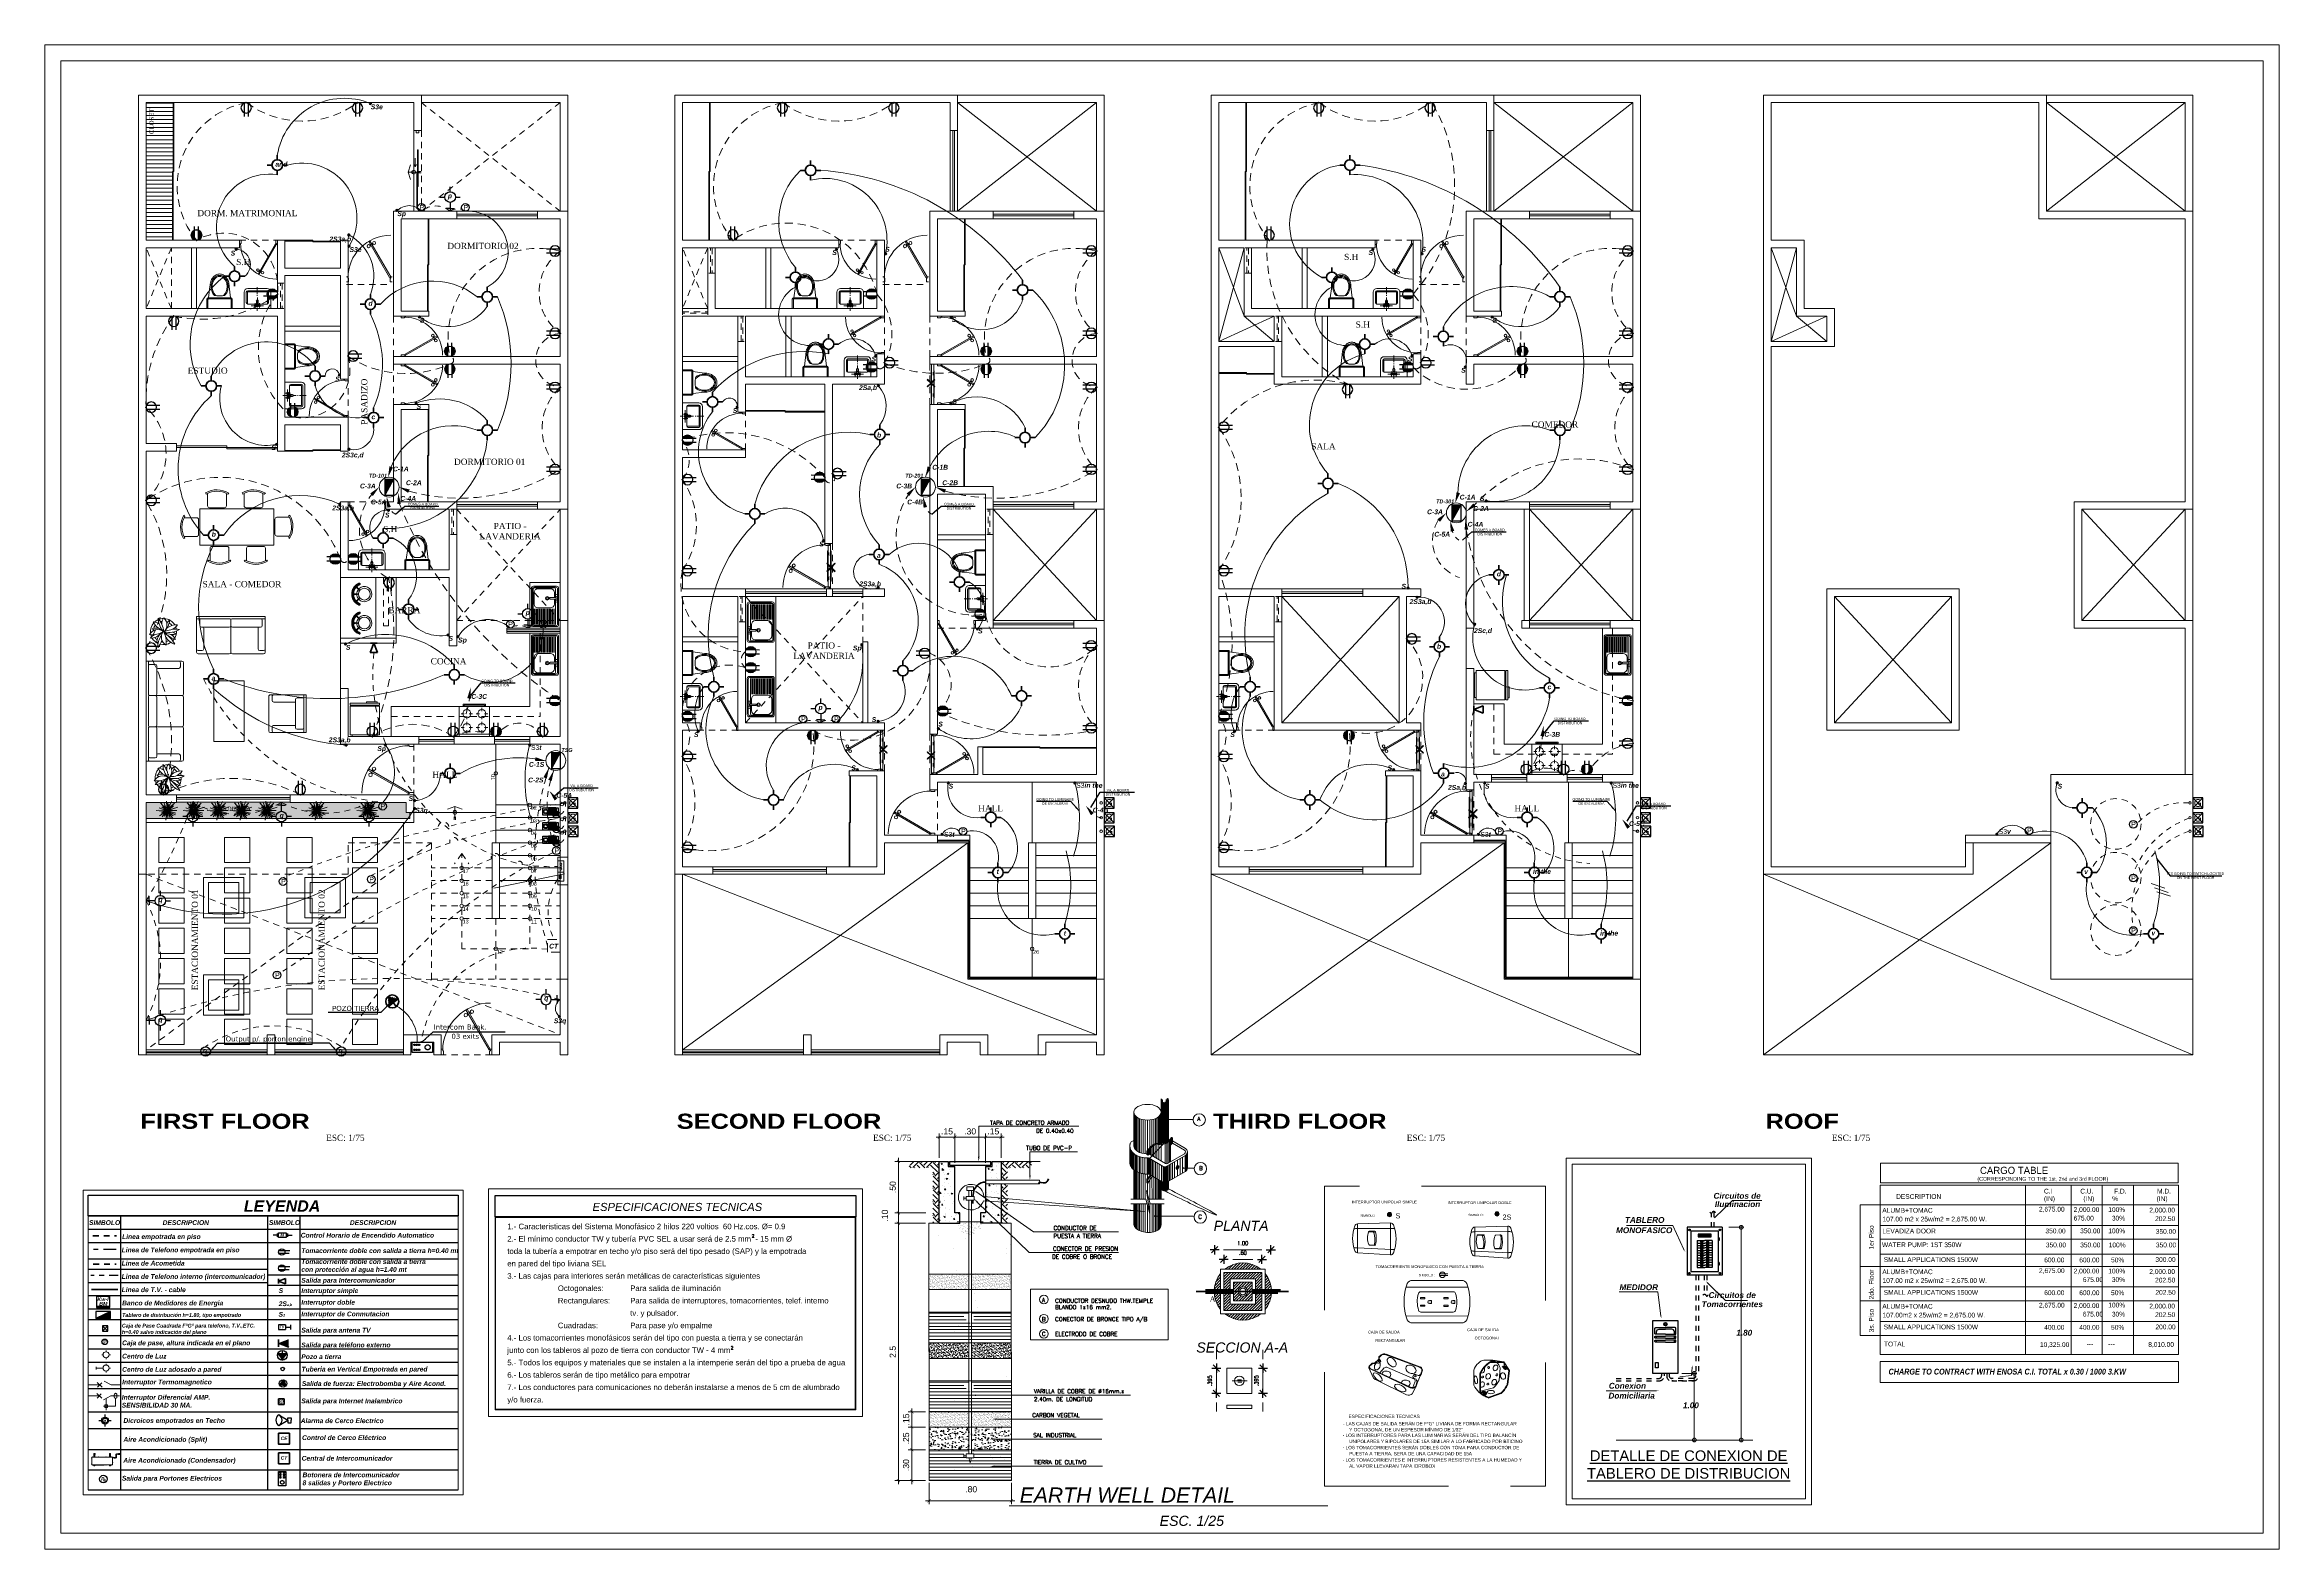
# Model space of a CAD drawing. Header units: millimetres. Extents: x -59 to 123, y 54 to 155.
# Drawn here: x -58.94 to -14.69, y 95.04 to 124.83 of the extents above; entities that cross this region are included whole.
import ezdxf

# ---------------------------------------------------------------- set-up
doc = ezdxf.new("R2010")
doc.units = ezdxf.units.MM
for name, pattern in [('ACAD_ISO02W100', [15, 12, -3]), ('ACAD_ISO04W100', [30.5, 24, -3, 0.5, -3]), ('ACAD_ISO06W100', [36, 24, -3, 0, -3, 0, -3, 0, -3]), ('ACAD_ISO10W100', [18.5, 12, -3, 0.5, -3]), ('ACAD_ISO12W100', [21, 12, -3, 0, -3, 0, -3]), ('CENTER', [50.8, 31.75, -6.35, 6.35, -6.35]), ('CONTINUA', [0]), ('DASHED', [0.75, 0.5, -0.25]), ('HIDDEN', [9.525, 6.35, -3.175]), ('HIDDEN2', [0.1875, 0.125, -0.0625])]:
    doc.linetypes.add(name, pattern=pattern)
doc.layers.get('0').update_dxf_attribs({"lineweight": 9})
doc.layers.get('Defpoints').update_dxf_attribs({"lineweight": 0})
for name, color, linetype, lineweight in [('0.1', 7, 'Continuous', 13), ('0.2', 7, 'Continuous', 20), ('0.3', 7, 'Continuous', 30), ('ACOMETIDA', 6, 'ACAD_ISO04W100', 60), ('arboles', 94, 'Continuous', 9), ('C.EMPOTRADO EN PARED Y TECHO', 210, 'Continuous', 40), ('CAPA-1', 1, 'Continuous', 9), ('CAPA-2', 2, 'Continuous', 20), ('CAPA-4', 4, 'Continuous', 40), ('Centros de Luz', 150, 'Continuous', 30), ('COTAS', 8, 'Continuous', 5), ('desague', 4, 'Continuous', 60), ('DET-CORTE', 86, 'Continuous', 50), ('ESCALERA', 128, 'Continuous', 9), ('FLUORESCENTE', 3, 'ACAD_ISO04W100', 9), ('HP-Baranda', 2, 'Continuous', 0), ('HP-Mobiliario', 251, 'Continuous', 0), ('Intercomunicador', 106, 'Continuous', 30), ('mobiliario', 7, 'Continuous', 0), ('MUEBLES', 40, 'Continuous', 20), ('muro', 5, 'Continuous', 70), ('murobajo', 7, 'Continuous', 30), ('MUROS', 7, 'Continuous', 80), ('niveles', 8, 'Continuous', 15), ('pisos', 251, 'Continuous', 0), ('PLANTILLA', 252, 'Continuous', 13), ('pluma2', 4, 'Continuous', 20), ('PUERTAS', 7, 'Continuous', 9), ('red alumbrado', 40, 'Continuous', 40), ('red tomacorrient', 21, 'Continuous', 40), ('red tomacorriente', 3, 'CONTINUA', 40), ('redaguafria', 141, 'ACAD_ISO10W100', 30), ('SANITARIOS', 7, 'Continuous', 5), ('T.D.', 105, 'Continuous', 25), ('TD', 132, 'Continuous', 25), ('TEXTO ELECTRICO', 140, 'Continuous', 25), ('TEXTO1', 7, 'Continuous', 0), ('TEXTURAS', 253, 'Continuous', 0), ('TOMACORRIENTES', 103, 'ACAD_ISO02W100', 30), ('vegetacion', 95, 'Continuous', 0), ('VENTANA BAJA', 150, 'Continuous', 20), ('VENTANAS', 7, 'Continuous', 0), ('VIDRIO', 7, 'Continuous', 5)]:
    doc.layers.add(name, color=color, linetype=linetype, lineweight=lineweight)
for name, color, linetype in [('A-PROY', 8, 'HIDDEN2'), ('A-TEX 010', 7, 'Continuous'), ('DIMS', 3, 'Continuous'), ('E-MEDIDOR', 7, 'Continuous'), ('E-POWR-DTLS', 7, 'Continuous'), ('E-PVC', 7, 'DASHED'), ('telefono', 54, 'Continuous'), ('TEXTO', 2, 'Continuous'), ('TEXTO2', 3, 'Continuous'), ('TV', 140, 'ACAD_ISO12W100')]:
    doc.layers.add(name, color=color, linetype=linetype)
doc.styles.add('ARIALB', font='', dxfattribs={"width": 1.2})
doc.styles.add('ARIALNEG', font='arialbd.ttf')
doc.styles.add('BOLD', font='swissl.ttf', dxfattribs={"height": 2})
doc.styles.add('CENTURY GOTHIC', font='GOTHIC.TTF')
doc.styles.add('COTA50', font='ROMANS.SHX', dxfattribs={"width": 0.85, "height": 0.08})
doc.styles.add('david', font='arialbi.ttf', dxfattribs={"height": 0.05})
doc.styles.add('Ejes', font='arial.ttf', dxfattribs={"height": 0.2})
doc.styles.add('Jocope', font='arialbi.ttf', dxfattribs={"height": 0.125})
doc.styles.add('LETRA1', font='simplex.shx', dxfattribs={"width": 1.3, "height": 0.08})
doc.styles.add('LUIS', font='arial.ttf')
doc.styles.add('RJocope', font='ariali.ttf', dxfattribs={"height": 0.175})
doc.styles.add('rocho', font='arial.ttf')
doc.styles.add('ROMANS', font='ROMANS.SHX', dxfattribs={"width": 1.35, "height": 0.29})
doc.styles.add('Simplex', font='SIMPLEX.SHX')
doc.styles.get("Standard").update_dxf_attribs({"font": 'arial.ttf'})
doc.styles.add('style1', font='arial.ttf', dxfattribs={"height": 0.1})
doc.styles.add('style4', font='verdanab.ttf', dxfattribs={"height": 0.1})
doc.styles.add('textcosan', font='verdana.ttf', dxfattribs={"height": 0.1})
doc.styles.add('TEXTO', font='times.ttf')
doc.styles.get('ARIALB').set_extended_font_data('Arial Black')
doc.linetypes.add('FENCELINE2', pattern='A,6.35,-2.54,[132,ltypeshp.shx,S=2.54,R=0,X=-2.54,Y=0],-2.54,25.4', length=36.83)
doc.dimstyles.new('COTA50', dxfattribs={"dimtxt": 0.2, "dimasz": 0.18, "dimexe": 0.18, "dimexo": 0.0625, "dimgap": 0.09, "dimtad": 1, "dimzin": 0, "dimdsep": 46, "dimtxsty": 'COTA50', "dimblk": 'COT1', "dimcen": 0.09, "dimse1": 1, "dimse2": 1, "dimclrd": 1, "dimclre": 1, "dimclrt": 256, "dimaunit": 1, "dimadec": 0, "dimazin": 0, "dimtfac": 1, "dimtix": 1, "dimtmove": 2, "dimatfit": 3, "dimldrblk": 'COT1', "dimfxl": 1, "dimtolj": 1, "dimtzin": 0, "dimarcsym": 0})
doc.dimstyles.new('dimension horizontal', dxfattribs={"dimtxt": 0.08, "dimasz": 0.1, "dimexe": 0.15, "dimexo": 0.3, "dimgap": 0.01, "dimtad": 2, "dimtih": 1, "dimtoh": 1, "dimzin": 1, "dimtxsty": 'style4', "dimblk": 'ARCHTICK', "dimcen": 0.08, "dimadec": 0, "dimazin": 0, "dimtfac": 1, "dimtmove": 0, "dimatfit": 3, "dimfxl": 1, "dimarcsym": 0})
doc.dimstyles.new('leo', dxfattribs={"dimtxt": 0.1, "dimasz": 0.06, "dimexe": 0.07, "dimexo": 0.07, "dimgap": 0.05, "dimtad": 2, "dimzin": 4, "dimdsep": 46, "dimtxsty": 'style1', "dimblk": 'ARCHTICK', "dimcen": 2, "dimdle": 0.07, "dimclrd": 256, "dimclre": 256, "dimclrt": 7, "dimaunit": 1, "dimadec": 4, "dimazin": 1, "dimtfac": 1, "dimtix": 1, "dimtmove": 0, "dimatfit": 3, "dimfxl": 0.07, "dimtolj": 1, "dimlwd": 5, "dimarcsym": 0})
pattern_1 = [(37.5, (-2654.34955, -755.730188), (-0.0016000313, 0.0489413245), [0, -0.0386080006, 0, -0.0431800006, 0, -0.0412750006]), (7.5, (-2654.34955, -755.73019), (0.044952329, 0.071682511), [0, -0.0208280003, 0, -0.0347980005, 0, -0.0133350002]), (327.5, (-2654.38079, -755.730188), (0.0790992382, 0.0001437185), [0, -0.0127000002, 0, -0.0457200007, 0, -0.059690001]), (317.5, (-2654.38079, -755.73019), (0.0763556464, 0.0222929327), [0, -0.00635, 0, -0.0299720004, 0, -0.0342900005])]

# ---------------------------------------------------------------- blocks, each defined once
blk = doc.blocks.new('A$C64153278')
at = {"layer": 'mobiliario'}
for p, q in [((0.145, 0.113), (0.13, 0.08)), ((0.144, 0.074), (0.159, 0.107)), ((0.177, 0.183), (0.157, 0.139)), ((0.171, 0.132), (0.191, 0.177)), ((0.321, 0.171), (0.337, 0.126)), ((0.352, 0.131), (0.334, 0.177)), ((0.347, 0.1), (0.36, 0.066)), ((0.374, 0.071), (0.361, 0.105)), ((0.474, 0.245), (0.429, 0.265)), ((0.436, 0.279), (0.48, 0.258)), ((0.532, 0.218), (0.499, 0.233)), ((0.506, 0.247), (0.538, 0.232))]:
    blk.add_line(p, q, dxfattribs=at)
blk.add_circle((0.254, 0.373), 0.175, dxfattribs=at)
for centre, radius, start, end in [((0.025, 0.128), 0.025, 43.05842, 223.05842), ((0.262, 0.35), 0.35, 223.05842, 357.65186), ((0.254, 0.373), 0.225, 332.79435, 243.13807), ((0.262, 0.35), 0.3, 223.05842, 357.65186), ((0.136, 0.117), 0.01, 335.30981, 14.25225), ((0.158, 0.123), 0.0125, 116.36737, 194.25225), ((0.148, 0.143), 0.01, 296.36737, 335.30981), ((0.168, 0.102), 0.01, 116.36737, 155.30981), ((0.158, 0.123), 0.0125, 296.36737, 14.25225), ((0.18, 0.128), 0.01, 155.30981, 194.25225), ((0.184, 0.179), 0.00753, 341.9626, 155.10704), ((0.254, 0.373), 0.225, 251.72826, 288.43083), ((0.328, 0.174), 0.00753, 27.00793, 200.15237), ((0.328, 0.123), 0.01, 341.4127, 20.35514), ((0.349, 0.115), 0.0125, 161.4127, 239.29758), ((0.254, 0.373), 0.225, 292.25126, 328.96199), ((0.338, 0.096), 0.01, 20.35514, 59.29758), ((0.361, 0.135), 0.01, 200.35514, 239.29758), ((0.349, 0.115), 0.0125, 341.4127, 59.29758), ((0.371, 0.108), 0.01, 161.4127, 200.35514), ((0.433, 0.272), 0.00753, 65.60324, 238.74768), ((0.47, 0.236), 0.01, 26.45803, 65.40047), ((0.49, 0.246), 0.0125, 206.45803, 284.34291), ((0.484, 0.268), 0.01, 245.40047, 284.34291), ((0.49, 0.246), 0.0125, 26.45803, 104.34291), ((0.495, 0.224), 0.01, 65.40047, 104.34291), ((0.51, 0.256), 0.01, 206.45803, 245.40047), ((0.587, 0.336), 0.025, 357.65186, 177.65186)]:
    blk.add_arc(centre, radius, start, end, dxfattribs=at)
for points in [[(0.026, 0.128), (0.02, 0.117), (0.001, 0.135), (0.008, 0.146)], [(0.02, 0.117), (0.02, 0.103), (0.001, 0.122), (0.001, 0.135)], [(0.02, 0.103), (0.026, 0.092), (0.007, 0.111), (0.001, 0.122)], [(0.037, 0.135), (0.026, 0.128), (0.008, 0.146), (0.019, 0.152)], [(0.049, 0.135), (0.037, 0.135), (0.019, 0.152), (0.032, 0.152)], [(0.046, 0.112), (0.04, 0.1), (0.02, 0.117), (0.026, 0.128)], [(0.04, 0.1), (0.041, 0.086), (0.02, 0.103), (0.02, 0.117)], [(0.041, 0.086), (0.047, 0.074), (0.026, 0.092), (0.02, 0.103)], [(0.056, 0.119), (0.046, 0.112), (0.026, 0.128), (0.037, 0.135)], [(0.06, 0.128), (0.049, 0.135), (0.032, 0.152), (0.043, 0.145)], [(0.067, 0.12), (0.056, 0.119), (0.037, 0.135), (0.049, 0.135)], [(0.067, 0.097), (0.062, 0.084), (0.04, 0.1), (0.046, 0.112)], [(0.062, 0.084), (0.063, 0.07), (0.041, 0.086), (0.04, 0.1)], [(0.063, 0.07), (0.069, 0.058), (0.047, 0.074), (0.041, 0.086)], [(0.076, 0.105), (0.067, 0.097), (0.046, 0.112), (0.056, 0.119)], [(0.078, 0.113), (0.067, 0.12), (0.049, 0.135), (0.06, 0.128)], [(0.087, 0.106), (0.076, 0.105), (0.056, 0.119), (0.067, 0.12)], [(0.089, 0.084), (0.085, 0.071), (0.062, 0.084), (0.067, 0.097)], [(0.085, 0.071), (0.086, 0.056), (0.063, 0.07), (0.062, 0.084)], [(0.086, 0.056), (0.093, 0.044), (0.069, 0.058), (0.063, 0.07)], [(0.097, 0.1), (0.087, 0.106), (0.067, 0.12), (0.078, 0.113)], [(0.097, 0.092), (0.089, 0.084), (0.067, 0.097), (0.076, 0.105)], [(0.107, 0.094), (0.097, 0.092), (0.076, 0.105), (0.087, 0.106)], [(0.112, 0.073), (0.109, 0.059), (0.085, 0.071), (0.089, 0.084)], [(0.109, 0.059), (0.111, 0.044), (0.086, 0.056), (0.085, 0.071)], [(0.111, 0.044), (0.117, 0.031), (0.093, 0.044), (0.086, 0.056)], [(0.117, 0.087), (0.107, 0.094), (0.087, 0.106), (0.097, 0.1)], [(0.119, 0.082), (0.112, 0.073), (0.089, 0.084), (0.097, 0.092)], [(0.129, 0.083), (0.119, 0.082), (0.097, 0.092), (0.107, 0.094)], [(0.138, 0.077), (0.129, 0.083), (0.107, 0.094), (0.117, 0.087)], [(0.136, 0.063), (0.134, 0.049), (0.109, 0.059), (0.112, 0.073)], [(0.134, 0.049), (0.136, 0.034), (0.111, 0.044), (0.109, 0.059)], [(0.136, 0.034), (0.143, 0.021), (0.117, 0.031), (0.111, 0.044)], [(0.142, 0.072), (0.136, 0.063), (0.112, 0.073), (0.119, 0.082)], [(0.151, 0.074), (0.142, 0.072), (0.119, 0.082), (0.129, 0.083)], [(0.16, 0.068), (0.151, 0.074), (0.129, 0.083), (0.138, 0.077)], [(0.161, 0.056), (0.159, 0.041), (0.134, 0.049), (0.136, 0.063)], [(0.159, 0.041), (0.162, 0.026), (0.136, 0.034), (0.134, 0.049)], [(0.166, 0.065), (0.161, 0.056), (0.136, 0.063), (0.142, 0.072)], [(0.162, 0.026), (0.169, 0.013), (0.143, 0.021), (0.136, 0.034)], [(0.174, 0.067), (0.166, 0.065), (0.142, 0.072), (0.151, 0.074)], [(0.182, 0.061), (0.174, 0.067), (0.151, 0.074), (0.16, 0.068)], [(0.186, 0.05), (0.186, 0.036), (0.159, 0.041), (0.161, 0.056)], [(0.186, 0.036), (0.189, 0.019), (0.162, 0.026), (0.159, 0.041)], [(0.191, 0.06), (0.186, 0.05), (0.161, 0.056), (0.166, 0.065)], [(0.189, 0.019), (0.195, 0.006), (0.169, 0.013), (0.162, 0.026)], [(0.197, 0.062), (0.191, 0.06), (0.166, 0.065), (0.174, 0.067)], [(0.205, 0.055), (0.197, 0.062), (0.174, 0.067), (0.182, 0.061)], [(0.215, 0.056), (0.212, 0.047), (0.186, 0.05), (0.191, 0.06)], [(0.212, 0.047), (0.212, 0.032), (0.186, 0.036), (0.186, 0.05)], [(0.212, 0.032), (0.216, 0.015), (0.189, 0.019), (0.186, 0.036)], [(0.216, 0.015), (0.222, 0.002), (0.195, 0.006), (0.189, 0.019)], [(0.221, 0.058), (0.215, 0.056), (0.191, 0.06), (0.197, 0.062)], [(0.228, 0.052), (0.221, 0.058), (0.197, 0.062), (0.205, 0.055)], [(0.241, 0.055), (0.238, 0.045), (0.212, 0.047), (0.215, 0.056)], [(0.238, 0.045), (0.239, 0.03), (0.212, 0.032), (0.212, 0.047)], [(0.239, 0.03), (0.244, 0.014), (0.216, 0.015), (0.212, 0.032)], [(0.245, 0.056), (0.241, 0.055), (0.215, 0.056), (0.221, 0.058)], [(0.244, 0.014), (0.25, 0), (0.222, 0.002), (0.216, 0.015)], [(0.252, 0.05), (0.245, 0.056), (0.221, 0.058), (0.228, 0.052)], [(0.266, 0.055), (0.265, 0.045), (0.238, 0.045), (0.241, 0.055)], [(0.265, 0.045), (0.267, 0.03), (0.239, 0.03), (0.238, 0.045)], [(0.267, 0.03), (0.271, 0.014), (0.244, 0.014), (0.239, 0.03)], [(0.27, 0.057), (0.266, 0.055), (0.241, 0.055), (0.245, 0.056)], [(0.271, 0.014), (0.277, 0), (0.25, 0), (0.244, 0.014)], [(0.275, 0.05), (0.27, 0.057), (0.245, 0.056), (0.252, 0.05)], [(0.291, 0.057), (0.291, 0.048), (0.265, 0.045), (0.266, 0.055)], [(0.291, 0.048), (0.294, 0.033), (0.267, 0.03), (0.265, 0.045)], [(0.294, 0.059), (0.291, 0.057), (0.266, 0.055), (0.27, 0.057)], [(0.294, 0.033), (0.299, 0.016), (0.271, 0.014), (0.267, 0.03)], [(0.298, 0.052), (0.294, 0.059), (0.27, 0.057), (0.275, 0.05)], [(0.299, 0.016), (0.304, 0.002), (0.277, 0), (0.271, 0.014)], [(0.317, 0.063), (0.316, 0.061), (0.291, 0.057), (0.294, 0.059)], [(0.316, 0.061), (0.317, 0.052), (0.291, 0.048), (0.291, 0.057)], [(0.317, 0.052), (0.32, 0.037), (0.294, 0.033), (0.291, 0.048)], [(0.322, 0.056), (0.317, 0.063), (0.294, 0.059), (0.298, 0.052)], [(0.32, 0.037), (0.326, 0.021), (0.299, 0.016), (0.294, 0.033)], [(0.326, 0.021), (0.332, 0.007), (0.304, 0.002), (0.299, 0.016)], [(0.341, 0.068), (0.34, 0.067), (0.316, 0.061), (0.317, 0.063)], [(0.34, 0.067), (0.342, 0.058), (0.317, 0.052), (0.316, 0.061)], [(0.344, 0.061), (0.341, 0.068), (0.317, 0.063), (0.322, 0.056)], [(0.342, 0.058), (0.347, 0.044), (0.32, 0.037), (0.317, 0.052)], [(0.347, 0.044), (0.353, 0.027), (0.326, 0.021), (0.32, 0.037)], [(0.353, 0.027), (0.358, 0.013), (0.332, 0.007), (0.326, 0.021)], [(0.364, 0.076), (0.364, 0.075), (0.34, 0.067), (0.341, 0.068)], [(0.364, 0.075), (0.367, 0.067), (0.342, 0.058), (0.34, 0.067)], [(0.367, 0.069), (0.364, 0.076), (0.341, 0.068), (0.344, 0.061)], [(0.367, 0.067), (0.373, 0.052), (0.347, 0.044), (0.342, 0.058)], [(0.373, 0.052), (0.379, 0.036), (0.353, 0.027), (0.347, 0.044)], [(0.379, 0.036), (0.384, 0.022), (0.358, 0.013), (0.353, 0.027)], [(0.388, 0.078), (0.386, 0.085), (0.364, 0.076), (0.367, 0.069)], [(0.386, 0.085), (0.388, 0.085), (0.364, 0.075), (0.364, 0.076)], [(0.388, 0.085), (0.392, 0.077), (0.367, 0.067), (0.364, 0.075)], [(0.392, 0.077), (0.398, 0.063), (0.373, 0.052), (0.367, 0.067)], [(0.398, 0.063), (0.404, 0.046), (0.379, 0.036), (0.373, 0.052)], [(0.404, 0.046), (0.409, 0.032), (0.384, 0.022), (0.379, 0.036)], [(0.409, 0.088), (0.408, 0.096), (0.386, 0.085), (0.388, 0.078)], [(0.408, 0.096), (0.41, 0.096), (0.388, 0.085), (0.386, 0.085)], [(0.41, 0.096), (0.415, 0.089), (0.392, 0.077), (0.388, 0.085)], [(0.415, 0.089), (0.422, 0.075), (0.398, 0.063), (0.392, 0.077)], [(0.422, 0.075), (0.429, 0.059), (0.404, 0.046), (0.398, 0.063)], [(0.429, 0.059), (0.434, 0.045), (0.409, 0.032), (0.404, 0.046)], [(0.429, 0.101), (0.429, 0.109), (0.408, 0.096), (0.409, 0.088)], [(0.429, 0.109), (0.432, 0.109), (0.41, 0.096), (0.408, 0.096)], [(0.432, 0.109), (0.438, 0.102), (0.415, 0.089), (0.41, 0.096)], [(0.438, 0.102), (0.446, 0.089), (0.422, 0.075), (0.415, 0.089)], [(0.446, 0.089), (0.453, 0.073), (0.429, 0.059), (0.422, 0.075)], [(0.448, 0.123), (0.452, 0.124), (0.432, 0.109), (0.429, 0.109)], [(0.448, 0.114), (0.448, 0.123), (0.429, 0.109), (0.429, 0.101)], [(0.453, 0.073), (0.457, 0.059), (0.434, 0.045), (0.429, 0.059)], [(0.452, 0.124), (0.459, 0.118), (0.438, 0.102), (0.432, 0.109)], [(0.459, 0.118), (0.468, 0.105), (0.446, 0.089), (0.438, 0.102)], [(0.468, 0.105), (0.475, 0.089), (0.453, 0.073), (0.446, 0.089)], [(0.467, 0.139), (0.472, 0.14), (0.452, 0.124), (0.448, 0.123)], [(0.466, 0.13), (0.467, 0.139), (0.448, 0.123), (0.448, 0.114)], [(0.472, 0.14), (0.48, 0.135), (0.459, 0.118), (0.452, 0.124)], [(0.475, 0.089), (0.479, 0.075), (0.457, 0.059), (0.453, 0.073)], [(0.48, 0.135), (0.488, 0.122), (0.468, 0.105), (0.459, 0.118)], [(0.483, 0.146), (0.484, 0.156), (0.467, 0.139), (0.466, 0.13)], [(0.484, 0.156), (0.49, 0.158), (0.472, 0.14), (0.467, 0.139)], [(0.488, 0.122), (0.496, 0.107), (0.475, 0.089), (0.468, 0.105)], [(0.49, 0.158), (0.498, 0.153), (0.48, 0.135), (0.472, 0.14)], [(0.496, 0.107), (0.5, 0.093), (0.479, 0.075), (0.475, 0.089)], [(0.498, 0.153), (0.508, 0.141), (0.488, 0.122), (0.48, 0.135)], [(0.498, 0.164), (0.5, 0.174), (0.484, 0.156), (0.483, 0.146)], [(0.5, 0.174), (0.506, 0.177), (0.49, 0.158), (0.484, 0.156)], [(0.508, 0.141), (0.516, 0.127), (0.496, 0.107), (0.488, 0.122)], [(0.506, 0.177), (0.516, 0.172), (0.498, 0.153), (0.49, 0.158)], [(0.516, 0.127), (0.52, 0.112), (0.5, 0.093), (0.496, 0.107)], [(0.512, 0.183), (0.514, 0.193), (0.5, 0.174), (0.498, 0.164)], [(0.516, 0.172), (0.526, 0.162), (0.508, 0.141), (0.498, 0.153)], [(0.514, 0.193), (0.521, 0.197), (0.506, 0.177), (0.5, 0.174)], [(0.521, 0.197), (0.531, 0.193), (0.516, 0.172), (0.506, 0.177)], [(0.526, 0.162), (0.534, 0.147), (0.516, 0.127), (0.508, 0.141)], [(0.524, 0.203), (0.527, 0.213), (0.514, 0.193), (0.512, 0.183)], [(0.527, 0.213), (0.534, 0.218), (0.521, 0.197), (0.514, 0.193)], [(0.531, 0.193), (0.542, 0.183), (0.526, 0.162), (0.516, 0.172)], [(0.534, 0.147), (0.537, 0.133), (0.52, 0.112), (0.516, 0.127)], [(0.534, 0.218), (0.545, 0.215), (0.531, 0.193), (0.521, 0.197)], [(0.535, 0.224), (0.538, 0.235), (0.527, 0.213), (0.524, 0.203)], [(0.542, 0.183), (0.55, 0.169), (0.534, 0.147), (0.526, 0.162)], [(0.538, 0.235), (0.546, 0.24), (0.534, 0.218), (0.527, 0.213)], [(0.545, 0.215), (0.556, 0.206), (0.542, 0.183), (0.531, 0.193)], [(0.546, 0.24), (0.557, 0.238), (0.545, 0.215), (0.534, 0.218)], [(0.55, 0.169), (0.553, 0.155), (0.537, 0.133), (0.534, 0.147)], [(0.544, 0.246), (0.547, 0.257), (0.538, 0.235), (0.535, 0.224)], [(0.547, 0.257), (0.556, 0.263), (0.546, 0.24), (0.538, 0.235)], [(0.556, 0.206), (0.564, 0.193), (0.55, 0.169), (0.542, 0.183)], [(0.551, 0.268), (0.555, 0.279), (0.547, 0.257), (0.544, 0.246)], [(0.557, 0.238), (0.569, 0.23), (0.556, 0.206), (0.545, 0.215)], [(0.556, 0.263), (0.567, 0.262), (0.557, 0.238), (0.546, 0.24)], [(0.555, 0.279), (0.564, 0.286), (0.556, 0.263), (0.547, 0.257)], [(0.564, 0.193), (0.568, 0.179), (0.553, 0.155), (0.55, 0.169)], [(0.557, 0.291), (0.56, 0.303), (0.555, 0.279), (0.551, 0.268)], [(0.56, 0.303), (0.57, 0.31), (0.564, 0.286), (0.555, 0.279)], [(0.564, 0.286), (0.576, 0.286), (0.567, 0.262), (0.556, 0.263)], [(0.569, 0.23), (0.577, 0.217), (0.564, 0.193), (0.556, 0.206)], [(0.56, 0.314), (0.564, 0.326), (0.56, 0.303), (0.557, 0.291)], [(0.567, 0.262), (0.579, 0.254), (0.569, 0.23), (0.557, 0.238)], [(0.562, 0.337), (0.566, 0.35), (0.564, 0.326), (0.56, 0.314)], [(0.564, 0.326), (0.574, 0.334), (0.57, 0.31), (0.56, 0.303)], [(0.566, 0.35), (0.576, 0.359), (0.574, 0.334), (0.564, 0.326)], [(0.57, 0.31), (0.582, 0.311), (0.576, 0.286), (0.564, 0.286)], [(0.577, 0.217), (0.58, 0.203), (0.568, 0.179), (0.564, 0.193)], [(0.576, 0.286), (0.588, 0.279), (0.579, 0.254), (0.567, 0.262)], [(0.579, 0.254), (0.588, 0.242), (0.577, 0.217), (0.569, 0.23)], [(0.574, 0.334), (0.586, 0.336), (0.582, 0.311), (0.57, 0.31)], [(0.576, 0.359), (0.588, 0.361), (0.586, 0.336), (0.574, 0.334)], [(0.582, 0.311), (0.594, 0.305), (0.588, 0.279), (0.576, 0.286)], [(0.588, 0.242), (0.591, 0.228), (0.58, 0.203), (0.577, 0.217)], [(0.588, 0.279), (0.596, 0.268), (0.588, 0.242), (0.579, 0.254)], [(0.586, 0.336), (0.598, 0.331), (0.594, 0.305), (0.582, 0.311)], [(0.588, 0.361), (0.601, 0.358), (0.598, 0.331), (0.586, 0.336)], [(0.594, 0.305), (0.603, 0.294), (0.596, 0.268), (0.588, 0.279)], [(0.596, 0.268), (0.599, 0.254), (0.591, 0.228), (0.588, 0.242)], [(0.598, 0.331), (0.607, 0.321), (0.603, 0.294), (0.594, 0.305)], [(0.603, 0.294), (0.606, 0.281), (0.599, 0.254), (0.596, 0.268)], [(0.601, 0.358), (0.609, 0.348), (0.607, 0.321), (0.598, 0.331)], [(0.607, 0.321), (0.61, 0.308), (0.606, 0.281), (0.603, 0.294)], [(0.609, 0.348), (0.612, 0.335), (0.61, 0.308), (0.607, 0.321)]]:
    blk.add_3dface(points, dxfattribs=at)
blk = doc.blocks.new('lavo')
for p, q in [((734.652, 78.217), (734.652, 77.495)), ((734.652, 78.217), (734.652, 77.495)), ((734.672, 78.198), (734.672, 77.515)), ((734.672, 78.198), (734.672, 77.515)), ((734.691, 78.256), (735.15, 78.256)), ((734.691, 78.256), (735.15, 78.256)), ((734.711, 78.237), (735.13, 78.237)), ((734.711, 78.237), (735.13, 78.237)), ((734.716, 78.206), (734.716, 77.71)), ((734.716, 78.206), (734.716, 77.71)), ((734.735, 78.225), (735.138, 78.225)), ((734.735, 78.225), (735.138, 78.225)), ((734.741, 78.206), (734.741, 77.905)), ((734.741, 78.206), (734.741, 77.905)), ((734.764, 78.206), (734.764, 77.905)), ((734.764, 78.206), (734.764, 77.905)), ((734.788, 78.206), (734.788, 77.905)), ((734.788, 78.206), (734.788, 77.905)), ((734.811, 78.206), (734.811, 77.905)), ((734.811, 78.206), (734.811, 77.905)), ((735.06, 77.886), (734.813, 77.886)), ((735.06, 77.886), (734.813, 77.886)), ((734.834, 78.206), (734.834, 77.905)), ((734.834, 78.206), (734.834, 77.905)), ((734.858, 78.206), (734.858, 77.905)), ((734.858, 78.206), (734.858, 77.905)), ((734.881, 78.206), (734.881, 77.905)), ((734.881, 78.206), (734.881, 77.905)), ((734.905, 78.206), (734.905, 77.905)), ((734.905, 78.206), (734.905, 77.905)), ((734.928, 78.206), (734.928, 77.905)), ((734.928, 78.206), (734.928, 77.905)), ((734.951, 78.206), (734.951, 77.905)), ((734.951, 78.206), (734.951, 77.905)), ((734.975, 78.206), (734.975, 77.905)), ((734.975, 78.206), (734.975, 77.905)), ((734.998, 78.206), (734.998, 77.905)), ((734.998, 78.206), (734.998, 77.905)), ((735.021, 78.206), (735.021, 77.905)), ((735.021, 78.206), (735.021, 77.905)), ((735.045, 78.206), (735.045, 77.905)), ((735.045, 78.206), (735.045, 77.905)), ((735.068, 78.206), (735.068, 77.905)), ((735.068, 78.206), (735.068, 77.905)), ((735.091, 78.206), (735.091, 77.905)), ((735.091, 78.206), (735.091, 77.905)), ((735.115, 78.206), (735.115, 77.905)), ((735.115, 78.206), (735.115, 77.905)), ((735.138, 78.206), (735.138, 77.905)), ((735.138, 78.206), (735.138, 77.905)), ((735.158, 78.206), (735.158, 77.507)), ((735.158, 78.206), (735.158, 77.507)), ((735.169, 78.198), (735.169, 77.515)), ((735.169, 78.198), (735.169, 77.515)), ((735.189, 78.217), (735.189, 77.495)), ((735.189, 78.217), (735.189, 77.495)), ((734.691, 77.456), (735.15, 77.456)), ((734.691, 77.456), (735.15, 77.456)), ((734.697, 77.702), (734.697, 77.688)), ((734.697, 77.702), (734.697, 77.688)), ((734.821, 77.71), (734.705, 77.71)), ((734.821, 77.71), (734.705, 77.71)), ((734.705, 77.68), (734.821, 77.68)), ((734.705, 77.68), (734.821, 77.68)), ((734.711, 77.476), (735.13, 77.476)), ((734.711, 77.476), (735.13, 77.476)), ((734.716, 77.68), (734.716, 77.507)), ((734.716, 77.68), (734.716, 77.507)), ((734.735, 77.808), (734.735, 77.71)), ((734.735, 77.808), (734.735, 77.71)), ((734.735, 77.68), (734.735, 77.582)), ((734.735, 77.68), (734.735, 77.582)), ((734.735, 77.488), (735.138, 77.488)), ((734.735, 77.488), (735.138, 77.488)), ((735.06, 77.504), (734.813, 77.504)), ((735.06, 77.504), (734.813, 77.504)), ((734.829, 77.688), (734.829, 77.702)), ((734.829, 77.688), (734.829, 77.702)), ((735.138, 77.808), (735.138, 77.582)), ((735.138, 77.808), (735.138, 77.582))]:
    blk.add_line(p, q)
for centre, radius in [((734.694, 77.749), 0.0202), ((734.694, 77.749), 0.0202), ((734.694, 77.64), 0.0202), ((734.694, 77.64), 0.0202), ((734.878, 77.695), 0.0361), ((734.878, 77.695), 0.0361), ((734.878, 77.695), 0.0205), ((734.878, 77.695), 0.0205)]:
    blk.add_circle(centre, radius)
for centre, radius, start, end in [((734.691, 78.217), 0.0389, 90, 180), ((734.691, 78.217), 0.0389, 90, 180), ((734.711, 78.198), 0.0389, 90, 180), ((734.711, 78.198), 0.0389, 90, 180), ((734.735, 78.206), 0.0195, 90, 180), ((734.735, 78.206), 0.0195, 90, 180), ((734.813, 77.808), 0.0779, 90, 180), ((734.813, 77.808), 0.0779, 90, 180), ((735.06, 77.808), 0.0779, 0, 90), ((735.06, 77.808), 0.0779, 0, 90), ((735.13, 78.198), 0.0389, 0, 90), ((735.13, 78.198), 0.0389, 0, 90), ((735.138, 78.206), 0.0195, 0, 90), ((735.138, 78.206), 0.0195, 0, 90), ((735.15, 78.217), 0.0389, 0, 90), ((735.15, 78.217), 0.0389, 0, 90), ((734.691, 77.495), 0.0389, 180, 270), ((734.691, 77.495), 0.0389, 180, 270), ((734.711, 77.515), 0.0389, 180, 270), ((734.711, 77.515), 0.0389, 180, 270), ((734.705, 77.702), 0.00779, 90, 180), ((734.705, 77.702), 0.00779, 90, 180), ((734.705, 77.688), 0.00779, 180, 270), ((734.705, 77.688), 0.00779, 180, 270), ((734.735, 77.507), 0.0195, 180, 270), ((734.735, 77.507), 0.0195, 180, 270), ((734.813, 77.582), 0.0779, 180, 270), ((734.813, 77.582), 0.0779, 180, 270), ((734.821, 77.702), 0.00779, 0, 90), ((734.821, 77.702), 0.00779, 0, 90), ((734.821, 77.688), 0.00779, 270, 360), ((734.821, 77.688), 0.00779, 270, 360), ((735.06, 77.582), 0.0779, 270, 0), ((735.06, 77.582), 0.0779, 270, 0), ((735.13, 77.515), 0.0389, 270, 0), ((735.13, 77.515), 0.0389, 270, 0), ((735.138, 77.507), 0.0195, 270, 0), ((735.138, 77.507), 0.0195, 270, 0), ((735.15, 77.495), 0.0389, 270, 0), ((735.15, 77.495), 0.0389, 270, 0)]:
    blk.add_arc(centre, radius, start, end)
blk = doc.blocks.new('COC')
for p, q in [((602.899, 76.322), (603.499, 76.322)), ((602.899, 76.322), (602.899, 75.722)), ((602.934, 76.176), (603.001, 76.176)), ((602.979, 76.362), (603.419, 76.362)), ((602.979, 76.362), (602.979, 76.322)), ((602.999, 76.342), (603.399, 76.342)), ((602.999, 76.342), (602.999, 76.322)), ((603.05, 76.225), (603.05, 76.291)), ((603.05, 76.069), (603.05, 76.127)), ((603.099, 76.176), (603.164, 76.176)), ((603.234, 76.176), (603.3, 76.176)), ((603.349, 76.225), (603.349, 76.291)), ((603.349, 76.069), (603.349, 76.127)), ((603.398, 76.176), (603.463, 76.176)), ((603.399, 76.342), (603.399, 76.322)), ((603.419, 76.362), (603.419, 76.322)), ((603.499, 76.322), (603.499, 75.722)), ((603.499, 75.772), (602.899, 75.772)), ((603.499, 75.722), (602.899, 75.722)), ((602.934, 75.901), (603.001, 75.901)), ((603.05, 75.95), (603.05, 76.016)), ((603.05, 75.794), (603.05, 75.852)), ((603.099, 75.901), (603.164, 75.901)), ((603.234, 75.901), (603.3, 75.901)), ((603.349, 75.95), (603.349, 76.016)), ((603.349, 75.794), (603.349, 75.852)), ((603.398, 75.901), (603.463, 75.901))]:
    blk.add_line(p, q)
for centre in [(603.05, 76.176), (603.349, 76.176), (603.05, 75.901), (603.349, 75.901)]:
    blk.add_circle(centre, 0.0812)
blk = doc.blocks.new('REFRI')
at = {"layer": 'MUEBLES', "color": 250, "lineweight": 0, "ltscale": 0.25}
for p, q in [((0, 0.254), (0, -0.254)), ((0.04, 0.254), (0, 0.254)), ((0.04, 0.298), (0.04, -0.302)), ((0.625, 0.298), (0.04, 0.298)), ((0.625, -0.302), (0.625, 0.298)), ((0.647, 0.277), (0.625, 0.277)), ((0.647, -0.302), (0.647, 0.298)), ((0.685, 0.298), (0.647, 0.298)), ((0.685, 0.298), (0.685, -0.302)), ((0.685, -0.302), (0.685, 0.298)), ((0, -0.254), (0.04, -0.254)), ((0.04, -0.302), (0.625, -0.302)), ((0.647, -0.28), (0.625, -0.28)), ((0.647, -0.302), (0.685, -0.302)), ((0.711, -0.034), (0.685, -0.034)), ((0.711, -0.256), (0.685, -0.256)), ((0.711, -0.256), (0.711, -0.034))]:
    blk.add_line(p, q, dxfattribs=at)
blk = doc.blocks.new('A$C16406C30')
at = {"layer": 'HP-Mobiliario'}
for p, q in [((0.189, 0.5), (0, 0.5)), ((0.179, 0.48), (0, 0.48)), ((0.203, 0.494), (0.186, 0.477)), ((0.189, 0.03), (0.189, 0.47)), ((0.209, 0.02), (0.209, 0.48)), ((0.209, 0.468), (0.434, 0.44)), ((0, 0.02), (0.179, 0.02)), ((0, 0), (0.189, 0)), ((0.203, 0.006), (0.186, 0.023)), ((0.209, 0.032), (0.434, 0.06)), ((0.249, 0.194), (0.249, 0.306)), ((0.259, 0.322), (0.259, 0.353)), ((0.259, 0.147), (0.259, 0.178))]:
    blk.add_line(p, q, dxfattribs=at)
for points in [[(0.249, 0.306, -0.100268), (0.29, 0.354, -0.08725), (0.353, 0.387, -0.077598), (0.434, 0.4, -0.077598), (0.514, 0.387, -0.08725), (0.577, 0.354, -0.105601), (0.62, 0.303, -0.12364), (0.634, 0.25, -0.12364), (0.62, 0.197, -0.105601), (0.577, 0.146, -0.08725), (0.514, 0.113, -0.077598), (0.434, 0.1, -0.077598)], [(0.434, 0.1, -0.077598), (0.353, 0.113, -0.08725), (0.29, 0.146, -0.100268), (0.249, 0.194, -0.12364)], [(0.259, 0.353, -0.0362), (0.278, 0.37, -0.08725), (0.347, 0.406, -0.077598), (0.434, 0.42, -0.077598), (0.52, 0.406, -0.08725), (0.589, 0.37, -0.105601), (0.638, 0.313, -0.12364), (0.654, 0.25, -0.12364), (0.638, 0.187, -0.105601), (0.589, 0.13, -0.08725), (0.52, 0.094, -0.077598), (0.434, 0.08, -0.077598)], [(0.434, 0.08, -0.077598), (0.347, 0.094, -0.08725), (0.278, 0.13, -0.0362), (0.259, 0.147, -0.12364)], [(0.434, 0.44, -0.076393), (0.532, 0.425, -0.086437), (0.61, 0.384, -0.105872), (0.666, 0.32, -0.125404), (0.684, 0.25, -0.125404), (0.666, 0.18, -0.105872), (0.61, 0.116, -0.086437), (0.532, 0.075, -0.076393), (0.434, 0.06, -0.076393)]]:
    blk.add_lwpolyline(points, format="xyb", dxfattribs=at)
for centre, radius, start, end in [((0.179, 0.47), 0.01, 0, 90), ((0.189, 0.48), 0.02, 0, 90), ((0.179, 0.03), 0.01, 270, 0), ((0.189, 0.02), 0.02, 270, 0)]:
    blk.add_arc(centre, radius, start, end, dxfattribs=at)
blk = doc.blocks.new('A$C45F17A5E')
at = {"color": 250, "lineweight": 0}
for p, q in [((0.13, 0.259), (0.13, 0.203)), ((0.144, 0.229), (0.144, 0)), ((0.158, 0.259), (0.158, 0.203))]:
    blk.add_line(p, q, dxfattribs=at)
blk.add_lwpolyline([(0.288, 0.052), (0.144, 0), (0, 0.052)], dxfattribs=at)
blk.add_circle((0.144, 0.114), 0.0379, dxfattribs=at)
blk = doc.blocks.new('rf67')
at = {"layer": 'PUERTAS', "ltscale": 0.01}
for p, q in [((2984.409, 394.824), (2984.426, 394.825)), ((2984.41, 394.8), (2984.427, 394.801)), ((2984.425, 394.83), (2984.431, 394.83)), ((2984.427, 394.796), (2984.425, 394.83)), ((2984.427, 394.796), (2984.433, 394.796)), ((2984.462, 394.831), (2984.457, 394.831)), ((2984.464, 394.797), (2984.458, 394.797)), ((2984.464, 394.797), (2984.462, 394.831)), ((2984.479, 394.827), (2984.463, 394.826)), ((2984.48, 394.803), (2984.464, 394.802))]:
    blk.add_line(p, q, dxfattribs=at)
at = {"layer": 'PUERTAS', "ltscale": 0.075}
for p, q in [((2984.454, 394.896), (2984.429, 394.895)), ((2984.458, 394.069), (2984.429, 394.895)), ((2984.483, 394.07), (2984.454, 394.896)), ((2983.664, 394.391), (2983.698, 394.374)), ((2983.733, 394.439), (2983.698, 394.374)), ((2983.711, 394.48), (2983.733, 394.468)), ((2983.733, 394.468), (2983.722, 394.445)), ((2983.722, 394.445), (2983.733, 394.439)), ((2984.46, 394.053), (2984.425, 393.987)), ((2984.459, 393.969), (2984.425, 393.987)), ((2984.483, 394.07), (2984.458, 394.069)), ((2984.472, 394.047), (2984.46, 394.053)), ((2984.483, 394.07), (2984.472, 394.047)), ((2984.506, 394.058), (2984.483, 394.07))]:
    blk.add_line(p, q, dxfattribs=at)
at = {"layer": 'PUERTAS', "ltscale": 0.01}
for centre in [(2984.382, 394.812), (2984.507, 394.816)]:
    blk.add_circle(centre, 0.0302, dxfattribs=at)
blk.add_arc((2984.471, 394.048), 0.848, 61.9779, 152.0448, dxfattribs=at)
blk = doc.blocks.new('A$C553331B4')
at = {"layer": 'pisos'}
for points in [[(0, 4.1), (0.5, 4.1), (0.5, 3.6), (0, 3.6)], [(1.8, 4.1), (1.3, 4.1), (1.3, 3.6), (1.8, 3.6)], [(0, 3.5), (0.5, 3.5), (0.5, 3), (0, 3)], [(1.8, 3.5), (1.3, 3.5), (1.3, 3), (1.8, 3)], [(0, 2.9), (0.5, 2.9), (0.5, 2.4), (0, 2.4)], [(1.8, 2.9), (1.3, 2.9), (1.3, 2.4), (1.8, 2.4)], [(0, 2.3), (0.5, 2.3), (0.5, 1.8), (0, 1.8)], [(1.8, 2.3), (1.3, 2.3), (1.3, 1.8), (1.8, 1.8)], [(0, 1.7), (0.5, 1.7), (0.5, 1.2), (0, 1.2)], [(1.8, 1.7), (1.3, 1.7), (1.3, 1.2), (1.8, 1.2)], [(0, 1.1), (0.5, 1.1), (0.5, 0.6), (0, 0.6)], [(1.8, 1.1), (1.3, 1.1), (1.3, 0.6), (1.8, 0.6)], [(0, 0.5), (0.5, 0.5), (0.5, 0), (0, 0)], [(1.8, 0.5), (1.3, 0.5), (1.3, 0), (1.8, 0)]]:
    blk.add_lwpolyline(points, close=True, dxfattribs=at)
blk = doc.blocks.new('DWW')
at = {"layer": 'arboles', "color": 251}
for p, q in [((303.82, 165.03), (303.512, 165.036)), ((303.512, 165.036), (303.756, 165.015)), ((303.566, 165.072), (303.566, 165.072)), ((303.82, 165.03), (303.596, 165.113)), ((303.596, 165.113), (303.772, 165.041)), ((303.82, 165.03), (303.604, 164.887)), ((303.782, 164.998), (303.604, 164.887)), ((303.604, 164.887), (303.604, 164.887)), ((303.82, 165.03), (303.629, 165.257)), ((303.629, 165.257), (303.77, 165.098)), ((303.653, 164.967), (303.785, 165.033)), ((303.82, 165.03), (303.653, 164.967)), ((303.82, 165.03), (303.668, 165.141)), ((303.668, 165.141), (303.788, 165.068)), ((303.679, 165.147), (303.679, 165.147)), ((303.82, 165.03), (303.679, 164.86)), ((303.679, 164.86), (303.782, 164.998)), ((303.69, 165.128), (303.69, 165.128)), ((303.82, 165.03), (303.729, 165.27)), ((303.729, 165.27), (303.815, 165.052)), ((303.82, 165.03), (303.741, 165.17)), ((303.741, 165.17), (303.77, 165.098)), ((303.82, 165.03), (303.744, 164.875)), ((303.744, 164.875), (303.809, 164.982)), ((303.82, 165.03), (303.783, 164.76)), ((303.783, 164.76), (303.822, 164.974)), ((303.812, 165.133), (303.805, 165.302)), ((303.841, 165.274), (303.813, 165.108)), ((303.82, 165.03), (303.949, 165.3)), ((303.82, 165.03), (303.841, 165.274)), ((303.82, 165.03), (304.028, 165.251)), ((303.82, 165.03), (303.865, 165.223)), ((303.82, 165.03), (304.001, 165.176)), ((303.82, 165.03), (304.124, 165.137)), ((303.82, 165.03), (304.102, 165.041)), ((303.82, 165.03), (304.074, 164.966)), ((303.82, 165.03), (303.99, 164.798)), ((303.82, 165.03), (304.063, 164.918)), ((303.82, 165.03), (303.99, 164.889)), ((303.82, 165.03), (303.837, 164.818)), ((303.82, 165.03), (303.92, 164.804)), ((303.837, 164.818), (303.83, 164.987)), ((303.865, 165.223), (303.836, 165.057)), ((304.063, 164.918), (303.847, 165.014)), ((303.99, 164.889), (303.852, 164.992)), ((303.949, 165.3), (303.853, 165.084)), ((303.853, 165.084), (304.028, 165.251)), ((304.074, 164.966), (303.855, 165.027)), ((303.99, 164.798), (303.857, 164.971)), ((303.857, 164.971), (303.92, 164.804)), ((304.102, 165.041), (303.863, 165.041)), ((303.873, 165.151), (303.873, 165.151)), ((304.001, 165.176), (303.879, 165.059)), ((304.124, 165.137), (303.879, 165.059)), ((303.898, 164.836), (303.898, 164.836)), ((303.987, 165.227), (303.987, 165.227)), ((303.997, 165.207), (303.997, 165.207)), ((304.012, 164.912), (304.012, 164.912)), ((304.022, 164.892), (304.022, 164.892))]:
    blk.add_line(p, q, dxfattribs=at)
blk = doc.blocks.new('A$C5137030B')
at = {"layer": 'mobiliario'}
for p, q in [((0.383, 0.375), (0.383, 1.845)), ((0.383, 1.845), (1.101, 1.845)), ((0.51, 2.162), (0.525, 2.141)), ((0.551, 2.149), (0.551, 1.905)), ((0.588, 1.868), (0.886, 1.868)), ((0.923, 1.905), (0.923, 2.149)), ((0.95, 2.141), (0.971, 2.158)), ((1.101, 1.845), (1.101, 0.375)), ((0.083, 1.666), (0.066, 1.688)), ((0.319, 1.639), (0.075, 1.639)), ((0.356, 1.305), (0.356, 1.602)), ((1.12, 1.651), (1.12, 1.353)), ((1.402, 1.688), (1.157, 1.688)), ((1.415, 1.729), (1.393, 1.715)), ((0.062, 1.227), (0.083, 1.241)), ((0.083, 0.942), (0.066, 0.964)), ((0.075, 1.268), (0.319, 1.268)), ((0.319, 0.915), (0.075, 0.915)), ((1.12, 0.927), (1.12, 0.629)), ((1.157, 1.316), (1.402, 1.316)), ((1.402, 0.964), (1.157, 0.964)), ((1.393, 1.29), (1.41, 1.268)), ((1.415, 1.005), (1.393, 0.99)), ((0.062, 0.503), (0.083, 0.517)), ((0.075, 0.544), (0.319, 0.544)), ((0.356, 0.581), (0.356, 0.878)), ((1.157, 0.592), (1.402, 0.592)), ((1.393, 0.565), (1.41, 0.544)), ((1.101, 0.375), (0.383, 0.375)), ((0.535, 0.083), (0.513, 0.066)), ((0.561, 0.319), (0.561, 0.075)), ((0.896, 0.356), (0.598, 0.356)), ((0.933, 0.075), (0.933, 0.319)), ((0.974, 0.062), (0.959, 0.083))]:
    blk.add_line(p, q, dxfattribs=at)
for centre, radius, start, end in [((0.737, 1.776), 0.448, 58.5054, 120.4019), ((0.737, 1.776), 0.421, 60.0817, 120.6821), ((0.588, 1.905), 0.0372, 180, 270), ((0.886, 1.905), 0.0372, 270, 0), ((0.448, 1.454), 0.448, 148.5054, 210.4019), ((0.448, 1.454), 0.421, 150.0817, 210.6821), ((0.319, 1.602), 0.0372, 0, 90), ((1.157, 1.651), 0.0372, 90, 180), ((1.157, 1.353), 0.0372, 180, 270), ((1.028, 1.502), 0.421, 330.0817, 30.6821), ((1.028, 1.502), 0.448, 328.5054, 30.4019), ((0.448, 0.729), 0.448, 148.5054, 210.4019), ((0.448, 0.729), 0.421, 150.0817, 210.6821), ((0.319, 1.305), 0.0372, 270, 0), ((0.319, 0.878), 0.0372, 0, 90), ((1.157, 0.927), 0.0372, 90, 180), ((1.028, 0.778), 0.421, 330.0817, 30.6821), ((1.028, 0.778), 0.448, 328.5054, 30.4019), ((0.319, 0.581), 0.0372, 270, 0), ((1.157, 0.629), 0.0372, 180, 270), ((0.747, 0.448), 0.448, 238.5054, 300.4019), ((0.747, 0.448), 0.421, 240.0817, 300.6821), ((0.598, 0.319), 0.0372, 90, 180), ((0.896, 0.319), 0.0372, 0, 90)]:
    blk.add_arc(centre, radius, start, end, dxfattribs=at)
blk = doc.blocks.new('A$C1F100167')
at = {"layer": 'mobiliario'}
for p, q in [((0, 0.71), (0, 0.066)), ((0.198, 0.743), (0.033, 0.743)), ((0.11, 0.679), (0.033, 0.679)), ((0.143, 0.646), (0.143, 0.231)), ((0.648, 0.743), (0.198, 0.743)), ((0.681, 0.182), (0.681, 0.71)), ((0.681, 0.182), (0.681, 0.71)), ((0.714, 0.743), (1.328, 0.743)), ((1.219, 0.646), (1.219, 0.215)), ((1.252, 0.679), (1.328, 0.679)), ((1.361, 0.71), (1.361, 0.066)), ((0, 0), (0, 0.066)), ((1.361, 0), (0, 0)), ((0.016, 0.05), (0.082, 0.05)), ((0.066, 0.182), (0.066, 0.066)), ((0.082, 0.05), (0.664, 0.05)), ((0.099, 0.215), (0.648, 0.215)), ((0.681, 0.066), (0.681, 0.182)), ((0.681, 0.066), (0.681, 0.182)), ((1.283, 0.05), (0.697, 0.05)), ((1.266, 0.215), (0.714, 0.215)), ((1.361, 0.05), (1.283, 0.05)), ((1.299, 0.066), (1.299, 0.182)), ((1.361, 0), (1.361, 0.066))]:
    blk.add_line(p, q, dxfattribs=at)
for centre, radius, start, end in [((0.033, 0.71), 0.033, 90, 180), ((0.033, 0.646), 0.033, 90, 180), ((0.11, 0.646), 0.033, 0, 90), ((0.648, 0.71), 0.033, 0, 90), ((0.714, 0.71), 0.033, 90, 180), ((1.252, 0.646), 0.033, 90, 180), ((1.328, 0.71), 0.033, 0, 90), ((1.328, 0.646), 0.033, 0, 90), ((0.016, 0.066), 0.0165, 180, 270), ((0.099, 0.182), 0.033, 90, 180), ((0.082, 0.066), 0.0165, 180, 270), ((0.126, 0.231), 0.0165, 270, 0), ((0.648, 0.182), 0.033, 0, 90), ((0.664, 0.066), 0.0165, 270, 0), ((0.714, 0.182), 0.033, 90, 180), ((0.697, 0.066), 0.0165, 180, 270), ((1.266, 0.182), 0.033, 0, 90), ((1.283, 0.066), 0.0165, 270, 0)]:
    blk.add_arc(centre, radius, start, end, dxfattribs=at)
blk = doc.blocks.new('juy')
at = {"layer": 'mobiliario'}
for p, q in [((290.007, 88.104), (290.007, 88.038)), ((290.007, 88.104), (291.987, 88.104)), ((291.987, 88.104), (291.987, 88.038)), ((290.007, 87.395), (290.007, 88.038)), ((290.023, 88.055), (290.089, 88.055)), ((290.073, 87.923), (290.073, 88.038)), ((290.089, 88.055), (290.671, 88.055)), ((290.106, 87.89), (290.654, 87.89)), ((290.149, 87.459), (290.149, 87.873)), ((290.687, 88.038), (290.687, 87.923)), ((290.687, 87.923), (290.687, 87.395)), ((290.687, 87.923), (290.687, 87.395)), ((290.704, 88.055), (291.29, 88.055)), ((290.72, 87.89), (291.273, 87.89)), ((291.306, 88.038), (291.306, 87.923)), ((291.306, 88.038), (291.306, 87.923)), ((291.306, 87.923), (291.306, 87.395)), ((291.306, 87.923), (291.306, 87.395)), ((291.904, 88.055), (291.323, 88.055)), ((291.888, 87.89), (291.339, 87.89)), ((291.844, 87.459), (291.844, 87.873)), ((291.97, 88.055), (291.904, 88.055)), ((291.921, 87.923), (291.921, 88.038)), ((291.987, 87.395), (291.987, 88.038)), ((290.116, 87.426), (290.04, 87.426)), ((290.654, 87.362), (290.04, 87.362)), ((291.273, 87.362), (290.72, 87.362)), ((291.339, 87.362), (291.789, 87.362)), ((291.789, 87.362), (291.954, 87.362)), ((291.877, 87.426), (291.954, 87.426))]:
    blk.add_line(p, q, dxfattribs=at)
for centre, radius, start, end in [((290.023, 88.038), 0.0165, 90, 180), ((290.089, 88.038), 0.0165, 90, 180), ((290.106, 87.923), 0.033, 180, 270), ((290.133, 87.873), 0.0165, 0, 90), ((290.654, 87.923), 0.033, 270, 0), ((290.671, 88.038), 0.0165, 0, 90), ((290.704, 88.038), 0.0165, 90, 180), ((290.72, 87.923), 0.033, 180, 270), ((291.273, 87.923), 0.033, 270, 0), ((291.29, 88.038), 0.0165, 0, 90), ((291.323, 88.038), 0.0165, 90, 180), ((291.339, 87.923), 0.033, 180, 270), ((291.86, 87.873), 0.0165, 90, 180), ((291.888, 87.923), 0.033, 270, 0), ((291.904, 88.038), 0.0165, 0, 90), ((291.97, 88.038), 0.0165, 0, 90), ((290.04, 87.459), 0.033, 180, 270), ((290.04, 87.395), 0.033, 180, 270), ((290.116, 87.459), 0.033, 270, 0), ((290.654, 87.395), 0.033, 270, 0), ((290.72, 87.395), 0.033, 180, 270), ((291.273, 87.395), 0.033, 270, 0), ((291.339, 87.395), 0.033, 180, 270), ((291.877, 87.459), 0.033, 180, 270), ((291.954, 87.459), 0.033, 270, 0), ((291.954, 87.395), 0.033, 270, 0)]:
    blk.add_arc(centre, radius, start, end, dxfattribs=at)
blk = doc.blocks.new('A$C35FC679C')
at = {"layer": 'mobiliario'}
for centre, major_axis, start_param, end_param in [((0.275, 0.318), (-0.183, 0.183), 0.051086, 0.909468), ((0.37, 0.655), (0.234, 0.234), 2.807945, 3.559162), ((0.053, 0.276), (-0.166, 0.166), -1.394739, -0.871978), ((0.275, 0.318), (0.146, 0.146), 1.683254, 2.05202), ((0.275, 0.318), (-0.183, 0.183), -0.365862, -0.03183), ((0.275, 0.318), (0.146, 0.146), 1.271239, 1.398804), ((0.576, 0.594), (0.288, 0.288), 2.381853, 3.132124), ((-0.132, 0.308), (-0.288, 0.288), 3.952649, 4.669739), ((0.275, 0.318), (0.183, 0.183), 0.797223, 1.134269), ((0.275, 0.318), (0.146, 0.146), 0.909973, 1.067965), ((0.43, 0.479), (-0.132, 0.132), 0.167501, 0.86755), ((0.157, 0.446), (-0.132, 0.132), 3.094325, 4.784748), ((-0.091, 0.63), (0.353, 0.353), 4.785521, 5.315946), ((0.275, 0.318), (0.183, 0.183), 6.02824, 7.016873), ((0.351, 0.577), (-0.166, 0.166), 2.21188, 3.369461), ((0.275, 0.318), (-0.146, 0.146), -1.199158, -1.042094), ((0.518, 0.347), (0.16, 0.16), 1.337852, 1.698718), ((0.544, 0.122), (0.234, 0.234), 0.766198, 1.445373), ((0.275, 0.318), (-0.146, 0.146), 4.538164, 4.923401), ((0.164, 0.17), (-0.132, 0.132), -1.418119, 0.293643), ((0.052, 0.662), (0.288, 0.288), 3.797997, 4.502305), ((0.018, 0.436), (0.177, 0.177), 3.921465, 4.892716), ((0.235, 0.02), (-0.194, 0.194), -0.261765, 0.135081), ((0.275, 0.318), (0.183, 0.183), 2.599723, 2.77898), ((0.14, 0.114), (-0.194, 0.194), -0.937031, -0.455009), ((0.191, 0.58), (0.177, 0.177), 3.331376, 3.563389), ((0.275, 0.318), (-0.183, 0.183), 1.311404, 1.930218), ((0.275, 0.318), (-0.146, 0.146), 0.584922, 0.72824), ((0.275, 0.318), (-0.146, 0.146), 1.092541, 1.137504), ((0.275, 0.318), (-0.146, 0.146), 1.385002, 1.687797), ((0.377, 0.104), (-0.166, 0.166), -0.270571, 0.843169), ((-0.044, 0.364), (0.234, 0.234), 4.523092, 4.652415), ((0.511, 0.03), (-0.245, 0.245), 0.133267, 0.873255), ((-0.311, 0.359), (0.422, 0.422), 4.851626, 5.129163), ((0.275, 0.318), (0.183, 0.183), 3.671632, 4.53098), ((0.42, 0.212), (0.132, 0.132), 1.775543, 3.400298), ((0.275, 0.318), (0.146, 0.146), 3.725409, 3.865505), ((-0.076, 0.117), (-0.288, 0.288), 3.763059, 4.467367), ((0.447, 0.534), (0.194, 0.194), 3.309542, 4.190301), ((0.663, 0.637), (0.353, 0.353), 3.077982, 3.622898), ((0.397, 0.647), (0.245, 0.245), 3.630658, 4.513959), ((-0.021, -0.222), (0.422, 0.422), 6.001395, 6.507374), ((0.615, 0.394), (0.245, 0.245), 2.917221, 3.59382), ((0.275, 0.318), (-0.146, 0.146), 2.629977, 2.881634), ((0.308, 0.066), (0.16, 0.16), 5.927989, 6.537035), ((0.275, 0.318), (0.146, 0.146), 4.730852, 4.837244), ((0.502, -0.232), (-0.422, 0.422), -0.932448, -0.695335), ((0.365, 0.073), (0.177, 0.177), 0.122703, 0.408865), ((0.275, 0.318), (0.183, 0.183), 4.706544, 4.887542), ((0.275, 0.318), (-0.146, 0.146), 3.492902, 3.652356), ((0.275, 0.318), (0.146, 0.146), 5.381139, 5.463081), ((0.275, 0.318), (0.183, 0.183), 4.969783, 5.537943), ((0.275, 0.318), (0.183, 0.183), 5.676028, 5.861613)]:
    blk.add_ellipse(centre, major_axis=major_axis, ratio=1, start_param=start_param, end_param=end_param, dxfattribs=at)
blk = doc.blocks.new('A$C22363C2C')
at = {"layer": 'mobiliario'}
for p, q in [((0, 0.747), (0.066, 0.747)), ((0.05, 0.73), (0.05, 0.664)), ((0.05, 0.078), (0.05, 0.664)), ((0.71, 0.747), (0.066, 0.747)), ((0.066, 0.681), (0.182, 0.681)), ((0.066, 0.681), (0.182, 0.681)), ((0.182, 0.681), (0.066, 0.681)), ((0.215, 0.095), (0.215, 0.648)), ((0.646, 0.604), (0.231, 0.604)), ((0.679, 0.637), (0.679, 0.714)), ((0.743, 0.714), (0.743, 0.033)), ((0.05, 0), (0.05, 0.078)), ((0.066, 0.062), (0.182, 0.062)), ((0.646, 0.143), (0.215, 0.143)), ((0.679, 0.11), (0.679, 0.033)), ((0, 0), (0.066, 0)), ((0.71, 0), (0.066, 0))]:
    blk.add_line(p, q, dxfattribs=at)
blk.add_lwpolyline([(0, 0.747), (0, 0)], dxfattribs=at)
for centre, radius, start, end in [((0.066, 0.73), 0.0165, 90, 180), ((0.066, 0.664), 0.0165, 90, 180), ((0.066, 0.664), 0.0165, 90, 180), ((0.182, 0.648), 0.033, 0, 90), ((0.182, 0.648), 0.033, 0, 90), ((0.231, 0.62), 0.0165, 180, 270), ((0.646, 0.714), 0.033, 0, 90), ((0.646, 0.637), 0.033, 270, 0), ((0.71, 0.714), 0.033, 0, 90), ((0.066, 0.078), 0.0165, 180, 270), ((0.182, 0.095), 0.033, 270, 0), ((0.646, 0.11), 0.033, 0, 90), ((0.646, 0.033), 0.033, 270, 0), ((0.71, 0.033), 0.033, 270, 0)]:
    blk.add_arc(centre, radius, start, end, dxfattribs=at)
blk = doc.blocks.new('LAV-5')
for p, q in [((-0.264, 0), (-0.264, -0.324)), ((0, 0), (-0.264, 0)), ((-0.045, -0.022), (-0.045, 0.001)), ((-0.002, -0.008), (-0.002, 0.043)), ((0.264, 0), (0, 0)), ((0.042, -0.022), (0.042, 0.001)), ((0.264, -0.324), (0.264, 0)), ((-0.22, -0.116), (-0.22, -0.324)), ((-0.198, -0.089), (-0.198, -0.324)), ((-0.192, -0.088), (0.192, -0.088)), ((-0.192, -0.33), (0.192, -0.33)), ((-0.192, -0.352), (0.192, -0.352)), ((-0.192, -0.396), (0.192, -0.396)), ((-0.085, -0.053), (-0.123, -0.053)), ((-0.07, -0.053), (-0.078, -0.053)), ((-0.026, -0.053), (-0.064, -0.053)), ((-0.045, -0.043), (-0.045, -0.031)), ((-0.045, -0.073), (-0.045, -0.043)), ((-0.045, -0.081), (-0.045, -0.106)), ((-0.002, -0.053), (-0.021, -0.053)), ((-0.021, -0.15), (-0.021, -0.053)), ((-0.002, -0.053), (-0.017, -0.053)), ((-0.002, -0.028), (-0.002, -0.02)), ((-0.002, -0.028), (-0.002, -0.02)), ((-0.002, -0.073), (-0.002, -0.041)), ((-0.002, -0.073), (-0.002, -0.041)), ((-0.002, -0.053), (0.018, -0.053)), ((-0.002, -0.053), (0.014, -0.053)), ((-0.002, -0.249), (-0.002, -0.262)), ((-0.002, -0.286), (-0.002, -0.351)), ((-0.002, -0.329), (-0.002, -0.347)), ((-0.002, -0.365), (-0.002, -0.422)), ((-0.001, -0.086), (-0.001, -0.124)), ((-0.001, -0.133), (-0.001, -0.145)), ((-0.001, -0.154), (-0.001, -0.22)), ((0.018, -0.053), (0.018, -0.15)), ((0.023, -0.053), (0.061, -0.053)), ((0.042, -0.043), (0.042, -0.031)), ((0.042, -0.073), (0.042, -0.043)), ((0.042, -0.081), (0.042, -0.106)), ((0.067, -0.053), (0.075, -0.053)), ((0.082, -0.053), (0.12, -0.053)), ((0.198, -0.324), (0.198, -0.089)), ((0.22, -0.324), (0.22, -0.116))]:
    blk.add_line(p, q)
for centre, radius in [((-0.045, -0.053), 0.0188), ((-0.045, -0.053), 0.0137), ((0.042, -0.053), 0.0188), ((0.042, -0.053), 0.0137)]:
    blk.add_circle(centre, radius)
for centre, radius, start, end in [((-0.192, -0.324), 0.0718, 180, 270), ((-0.192, -0.116), 0.0278, 90, 180), ((-0.192, -0.324), 0.0278, 180, 270), ((-0.192, -0.324), 0.00583, 180, 270), ((-0.002, -0.053), 0.0197, 90, 180), ((-0.002, -0.15), 0.0197, 180, 270), ((-0.002, -0.053), 0.0197, 0, 90), ((-0.002, -0.15), 0.0197, 270, 0), ((0.192, -0.116), 0.0278, 0, 90), ((0.192, -0.324), 0.0718, 270, 0), ((0.192, -0.324), 0.0278, 270, 0), ((0.192, -0.324), 0.00583, 270, 0)]:
    blk.add_arc(centre, radius, start, end)
blk = doc.blocks.new('A$C430C04D8')
at = {"layer": 'mobiliario', "lineweight": 0}
h = blk.add_hatch(dxfattribs=at)
h.set_pattern_fill('_USER', color=256, scale=0.08, pattern_type=0)
h.set_pattern_definition([(360, (51.49472, 195.4258), (1e-17, 0.08), [])])
h.paths.add_polyline_path([(0.685, 17.488), (0.685, 18.85), (0.15, 18.85), (0.15, 16.125), (0.67, 16.125), (0.67, 17.488)])
at = {"layer": 'vegetacion', "lineweight": 0}
h = blk.add_hatch(dxfattribs=at)
h.set_pattern_fill('AR-SAND', color=256, scale=0.0025)
h.set_pattern_definition([(37.5, (-176.8133, 67.89399), (-0.00400008, 0.12235331), [0, -0.09652, 0, -0.10795, 0, -0.1031875]), (7.5, (-176.8133, 67.89399), (0.11238082, 0.17920628), [0, -0.05207, 0, -0.086995, 0, -0.0333375]), (327.5, (-176.89141, 67.89399), (0.19774809, 0.000359296), [0, -0.03175, 0, -0.1143, 0, -0.149225]), (317.5, (-176.89141, 67.89399), (0.19088911, 0.05573233), [0, -0.015875, 0, -0.07493, 0, -0.085725])])
h.paths.add_polyline_path([(5.37, 4.799), (5.3, 4.799), (5.3, 4.999), (0.15, 4.999), (0.15, 4.679), (5.37, 4.679)])
at = {"lineweight": 0}
for p, q in [((5.45, 18.3), (5.45, 16.7)), ((1.05, 15.975), (1.05, 14.775)), ((1.15, 15.975), (1.15, 14.775)), ((2.9, 14.425), (4, 14.425)), ((2.9, 14.325), (4, 14.325))]:
    blk.add_line(p, q, dxfattribs=at)
for points in [[(5.478, 17.751), (5.478, 17.579)], [(5.502, 17.625), (5.478, 17.579), (5.455, 17.625)]]:
    blk.add_lwpolyline(points, dxfattribs=at)
at = {"layer": 'A-PROY', "lineweight": 0}
for p, q in [((5.6, 18.85), (8.35, 16.7)), ((8.35, 18.85), (5.6, 16.7)), ((5.6, 18.3), (5.6, 16.7)), ((0.65, 14.775), (0.15, 15.975)), ((0.65, 15.975), (0.15, 14.775)), ((2, 16.125), (2.75, 16.125)), ((2.75, 15.275), (2.9, 15.275)), ((2.814, 14.775), (2.814, 15.275)), ((2.845, 15.275), (2.845, 14.775)), ((4.119, 15.25), (5.019, 15.25)), ((2.75, 14.775), (2.9, 14.775)), ((2.75, 14.775), (2.9, 14.775)), ((5.05, 14.625), (5.05, 13.825)), ((4.15, 12.625), (4.15, 13.375)), ((5.05, 12.875), (5.05, 13.675)), ((4.15, 10.95), (4.9, 10.95)), ((6.3, 10.8), (6.15, 10.8)), ((6.3, 10.8), (6.15, 10.8)), ((6.205, 10.3), (6.205, 10.8)), ((6.236, 10.8), (6.236, 10.3)), ((6.3, 8.6), (8.35, 10.8)), ((6.3, 10.8), (8.35, 8.6)), ((6.3, 10.3), (6.15, 10.3)), ((4.85, 9.45), (4.85, 8.495)), ((4.95, 8.495), (4.95, 9.45)), ((4.85, 8.495), (4.95, 8.495)), ((6.3, 8.6), (8.35, 8.6)), ((7.95, 8.35), (7.95, 6.7)), ((5, 6.7), (7.95, 6.7)), ((5.45, 6.15), (5.45, 5.15)), ((0.75, 5.15), (3, 5.15)), ((5.8, 4.2), (0.15, 0.1)), ((4.15, 4.2), (5.8, 4.2)), ((4.15, 3.575), (4.15, 4.2)), ((5.8, 4.2), (5.8, 3.7)), ((6.4, 3.984), (6.257, 3.782)), ((6.4, 2.1), (6.4, 3.984)), ((6.4, 3.984), (6.543, 3.782)), ((4.15, 3.575), (0.15, 3.575)), ((0.15, 3.575), (8.35, 0.4)), ((7, 3.7), (5.8, 3.7)), ((5.8, 1.5), (5.8, 3.7)), ((7, 3.45), (5.8, 3.45)), ((7, 3.2), (5.8, 3.2)), ((7.15, 3.2), (8.35, 3.2)), ((7.752, 3.45), (7.75, 2.1)), ((7, 2.95), (5.8, 2.95)), ((7, 2.7), (5.8, 2.7)), ((7.075, 2.7), (7.075, 1.5)), ((7.15, 2.95), (8.35, 2.95)), ((7.15, 2.7), (8.35, 2.7)), ((7.15, 2.1), (6.4, 2.1)), ((7.15, 2.1), (7.75, 2.1)), ((5.8, 1.5), (7.15, 1.5)), ((7.15, 1.5), (8.35, 1.5)), ((6.995, 0), (5.995, 0))]:
    blk.add_line(p, q, dxfattribs=at)
blk.add_lwpolyline([(0.15, 14.775), (0.65, 14.775), (0.65, 15.975), (0.15, 15.975), (0.15, 14.775)], dxfattribs=at)
at = {"layer": 'COTAS', "lineweight": 0}
blk.add_line((5.245, 0.4), (5.245, 4.599), dxfattribs=at)
at = {"layer": 'ESCALERA', "lineweight": 0, "ltscale": 0.25}
for p, q in [((7.075, 4.2), (7.075, 6.15)), ((7.075, 4.95), (8.35, 4.95)), ((7.075, 4.799), (5.45, 4.799)), ((7.075, 4.7), (8.35, 4.7)), ((7.075, 4.45), (8.35, 4.45)), ((7.15, 4.2), (8.35, 4.2)), ((7.15, 3.95), (8.35, 3.95)), ((7.15, 3.7), (8.35, 3.7)), ((7.15, 3.45), (8.35, 3.45))]:
    blk.add_line(p, q, dxfattribs=at)
at = {"layer": 'HP-Baranda', "lineweight": 0}
for p, q in [((8.433, 3.582), (7.812, 3.458)), ((7.684, 3.432), (7.033, 3.302))]:
    blk.add_line(p, q, dxfattribs=at)
blk.add_lwpolyline([(7.684, 3.432), (7.783, 3.558), (7.731, 3.374), (7.812, 3.458)], dxfattribs=at)
at = {"layer": 'HP-Mobiliario', "lineweight": 0}
blk.add_line((0.75, 16.125), (0.15, 16.125), dxfattribs=at)
blk.add_line((0.75, 16.125), (0.15, 16.125), dxfattribs=at)
at = {"layer": 'mobiliario', "lineweight": 0, "ltscale": 0.3}
for p, q in [((4.7, 8.25), (4.7, 9.45)), ((5.1, 8.25), (5.1, 9.45)), ((7.75, 9.35), (7.75, 8.45)), ((7.75, 9.35), (8.35, 9.35)), ((7.75, 8.35), (7.75, 6.9)), ((5, 6.9), (7.75, 6.9)), ((5, 6.9), (5, 6.3))]:
    blk.add_line(p, q, dxfattribs=at)
at = {"layer": 'mobiliario', "lineweight": 0}
blk.add_lwpolyline([(1.492, 7.404), (1.492, 6.204), (2.092, 6.204), (2.092, 7.404)], close=True, dxfattribs=at)
at = {"layer": 'muro', "lineweight": 0, "ltscale": 0.25}
for p, q in [((4, 8.25), (4, 9.45)), ((4, 7.25), (4, 8.15)), ((5.37, 4.679), (0.15, 4.679)), ((5.45, 4.599), (0.15, 4.599)), ((5.37, 4.799), (5.37, 4.679)), ((5.45, 4.799), (5.45, 4.599)), ((0.15, 0.1), (2.55, 0.1)), ((0.15, 0.06), (2.55, 0.06)), ((0.15, 0.038), (2.55, 0.038)), ((0.15, 0), (2.55, 0)), ((2.7, 0.1), (5.245, 0.1)), ((2.7, 0.06), (5.245, 0.06)), ((2.7, 0.038), (5.245, 0.038)), ((2.7, 0), (5.245, 0))]:
    blk.add_line(p, q, dxfattribs=at)
at = {"layer": 'murobajo', "lineweight": 0}
for p, q in [((5.6, 19), (8.5, 19)), ((8.35, 18.85), (5.6, 18.85)), ((8.35, 16.7), (8.35, 18.85)), ((8.5, 16.7), (8.5, 19)), ((6.3, 16.7), (7.9, 16.7)), ((6.3, 16.55), (7.9, 16.55)), ((6.3, 10.95), (7.9, 10.95)), ((6.3, 10.8), (7.9, 10.8)), ((8.35, 10.8), (8.35, 8.6)), ((8.5, 10.8), (8.5, 8.6)), ((7.295, 8.45), (8.35, 8.45)), ((7.295, 8.45), (7.295, 8.35)), ((7.295, 8.35), (8.35, 8.35)), ((5.55, 6.3), (6.25, 6.3)), ((7.05, 6.3), (7.75, 6.3)), ((5.55, 6.15), (6.25, 6.15)), ((7.05, 6.15), (7.75, 6.15)), ((0.75, 5.15), (3, 5.15)), ((0.75, 5), (3, 5)), ((0, 0.4), (0, 3.575)), ((0.15, 3.575), (0.15, 0.4)), ((8.35, 1.5), (8.35, 0.4)), ((8.5, 1.5), (8.5, 0)), ((0, 0.4), (0, 0)), ((0.15, 0), (0, 0)), ((0.15, 0.4), (0.15, 0)), ((2.55, 0.4), (2.55, 0)), ((2.7, 0.4), (2.55, 0.4)), ((2.7, 0), (2.55, 0)), ((2.7, 0.4), (2.7, 0)), ((5.245, 0), (5.245, 0.4)), ((5.995, 0.4), (5.245, 0.4)), ((5.245, 0), (5.395, 0)), ((5.395, 0), (5.395, 0.25)), ((5.845, 0.25), (5.395, 0.25)), ((5.995, 0.4), (5.845, 0.4)), ((5.845, 0.25), (5.845, 0)), ((5.845, 0), (5.995, 0)), ((5.995, 0), (5.995, 0.4)), ((6.995, 0), (6.995, 0.4)), ((8.35, 0.4), (6.995, 0.4)), ((6.995, 0), (7.145, 0)), ((7.145, 0), (7.145, 0.25)), ((8.35, 0.25), (7.145, 0.25)), ((8.35, 0.25), (8.35, 0)), ((8.5, 0), (8.35, 0))]:
    blk.add_line(p, q, dxfattribs=at)
at = {"layer": 'MUROS', "lineweight": 0}
for p, q in [((5.6, 19), (0, 19)), ((0, 19), (0, 3.575)), ((5.45, 18.85), (0.15, 18.85)), ((0.15, 18.85), (0.15, 16.125)), ((5.45, 18.3), (5.45, 18.85)), ((5.6, 18.3), (5.6, 19)), ((5.45, 18.3), (5.6, 18.3)), ((5.05, 16.7), (5.05, 14.625)), ((5.05, 16.7), (6.3, 16.7)), ((5.2, 16.55), (5.2, 14.725)), ((5.2, 16.55), (6.3, 16.55)), ((6.3, 16.7), (6.3, 16.55)), ((7.9, 16.7), (8.5, 16.7)), ((8.5, 10.8), (8.5, 16.7)), ((0.15, 16.125), (2, 16.125)), ((0.15, 15.975), (2, 15.975)), ((2, 16.125), (2, 15.975)), ((2.75, 16.125), (2.75, 14.775)), ((2.9, 16.125), (2.9, 15.575)), ((4, 16.125), (4, 15.575)), ((4.15, 16.125), (4.15, 13.375)), ((2.9, 15.575), (4, 15.575)), ((2.9, 15.425), (4, 15.425)), ((2.9, 15.425), (2.9, 12.625)), ((4, 15.425), (4, 13.375)), ((0.15, 14.775), (2.75, 14.775)), ((0.15, 14.625), (0.15, 12.1)), ((0.15, 14.625), (2.75, 14.625)), ((2.75, 14.625), (2.75, 11.95)), ((5.05, 13.825), (5.05, 13.675)), ((4, 13.375), (4.15, 13.375)), ((8.35, 10.95), (8.35, 13.675)), ((5.05, 12.875), (5.75, 12.875)), ((2.9, 12.625), (4.15, 12.625)), ((2.9, 12.475), (4, 12.475)), ((4.15, 12.625), (4.15, 11.95)), ((0.75, 12.1), (0.15, 12.1)), ((0.15, 11.95), (0.15, 5.15)), ((0.75, 11.95), (0.15, 11.95)), ((0.75, 11.95), (0.75, 12.1)), ((2.9, 11.95), (2.75, 11.95)), ((4.15, 11.95), (4, 11.95)), ((4.15, 10.95), (4, 10.95)), ((4.9, 10.8), (6.15, 10.8)), ((6.3, 10.95), (5.2, 10.95)), ((6.3, 10.95), (5.65, 10.95)), ((6.15, 10.8), (6.15, 9.6)), ((6.3, 8.1), (6.3, 10.95)), ((7.9, 10.8), (8.5, 10.8)), ((8.35, 10.8), (8.5, 10.8)), ((4, 9.45), (6.15, 9.45)), ((4.15, 9.6), (6.15, 9.6)), ((6.15, 8.1), (6.15, 9.45)), ((8.35, 6.3), (8.35, 8.6)), ((8.35, 8.6), (8.5, 8.6)), ((8.5, 1.5), (8.5, 8.6)), ((4, 8.25), (5.1, 8.25)), ((4, 8.15), (4, 8.25)), ((4, 8.15), (5.1, 8.15)), ((5.1, 8.15), (5.1, 8.25)), ((6.15, 8.1), (6.3, 8.1)), ((4, 7.25), (4, 6.15)), ((4.15, 7.25), (4, 7.25)), ((4.15, 7.25), (4.15, 6.3)), ((5.55, 6.3), (4.15, 6.3)), ((5.55, 6.3), (5.55, 6.15)), ((6.25, 6.3), (6.25, 6.15)), ((6.25, 6.3), (7.05, 6.3)), ((7.05, 6.3), (7.05, 6.15)), ((7.75, 6.3), (8.35, 6.3)), ((7.75, 6.3), (7.75, 6.15)), ((5.55, 6.15), (4, 6.15)), ((7.05, 6.15), (6.25, 6.15)), ((7.75, 6.15), (8.35, 6.15)), ((8.35, 4.8), (8.35, 6.15)), ((8.35, 1.5), (8.35, 5.95)), ((0.75, 5.15), (0.15, 5.15)), ((0.15, 4.999), (0.15, 3.575)), ((0.75, 4.999), (0.15, 4.999)), ((0.75, 4.999), (0.75, 5.15)), ((3, 4.999), (3, 5.15)), ((3, 5.15), (5.45, 5.15)), ((3, 4.999), (5.3, 4.999)), ((5.3, 4.799), (5.3, 4.999)), ((5.45, 5.15), (5.45, 4.799)), ((5.45, 4.799), (5.3, 4.799)), ((0.15, 3.575), (0, 3.575)), ((8.35, 1.5), (8.5, 1.5))]:
    blk.add_line(p, q, dxfattribs=at)
at = {"layer": 'MUROS', "linetype": 'CONTINUA', "lineweight": 0}
for p, q in [((7.9, 16.55), (7.9, 16.7)), ((7.9, 16.55), (8.35, 16.55)), ((8.35, 13.825), (8.35, 16.55)), ((0.15, 15.975), (0.15, 14.775)), ((2.75, 16.125), (2.9, 16.125)), ((4.15, 16.125), (4, 16.125)), ((5.05, 14.625), (5.75, 14.625)), ((5.75, 14.725), (5.2, 14.725)), ((5.75, 14.625), (5.75, 14.725)), ((5.05, 13.825), (8.35, 13.825)), ((5.05, 13.675), (8.35, 13.675)), ((5.05, 12.875), (5.05, 10.95)), ((5.75, 12.875), (5.75, 12.775)), ((2.9, 11.95), (2.9, 12.475)), ((4, 12.475), (4, 11.95)), ((5.75, 12.775), (5.2, 12.775)), ((5.2, 10.95), (5.2, 12.775)), ((4, 10.95), (4, 9.45)), ((4.15, 10.95), (4.15, 9.6)), ((4.9, 10.8), (4.9, 10.95)), ((4.9, 10.95), (5.05, 10.95)), ((7.9, 10.8), (7.9, 10.95)), ((7.9, 10.95), (8.35, 10.95))]:
    blk.add_line(p, q, dxfattribs=at)
at = {"layer": 'MUROS', "lineweight": 0}
blk.add_lwpolyline([(7, 4.2), (7.15, 4.2), (7.15, 2.701), (7, 2.701), (7, 4.2)], dxfattribs=at)
at = {"layer": 'niveles', "lineweight": 0}
for centre in [(7.075, 5.575), (7.75, 4.95), (7.75, 4.7), (7.75, 4.45), (7.75, 4.2), (7.75, 3.95), (6.4, 3.7), (7.75, 3.7), (6.4, 3.45), (6.4, 3.2), (7.75, 3.45), (7.75, 3.2), (6.4, 2.95), (6.4, 2.7), (6.4, 2.7), (7.75, 2.95), (7.751, 2.7), (7.075, 2.1)]:
    blk.add_circle(centre, 0.0354, dxfattribs=at)
at = {"layer": 'VENTANA BAJA', "lineweight": 0}
for p, q in [((6.3, 16.643), (7.9, 16.643)), ((6.3, 16.61), (7.9, 16.61)), ((6.3, 10.893), (7.9, 10.893)), ((6.3, 10.86), (7.9, 10.86)), ((8.35, 8.415), (7.295, 8.415)), ((8.35, 8.383), (7.295, 8.383)), ((5.55, 6.243), (6.25, 6.243)), ((5.55, 6.21), (6.25, 6.21)), ((7.05, 6.243), (7.75, 6.243)), ((7.05, 6.21), (7.75, 6.21)), ((0.75, 5.093), (3, 5.093)), ((0.75, 5.06), (3, 5.06))]:
    blk.add_line(p, q, dxfattribs=at)
at = {"layer": 'VENTANAS', "lineweight": 0, "ltscale": 0.25}
blk.add_lwpolyline([(5.55, 18.3), (5.5, 18.3), (5.5, 18.25), (5.55, 18.25)], close=True, dxfattribs=at)
at = {"layer": 'VIDRIO', "lineweight": 0}
for p, q in [((0.685, 18.85), (0.685, 16.125)), ((0.7, 17.488), (0.7, 18.85)), ((5.525, 16.75), (5.525, 17.918)), ((5.54, 17.918), (5.525, 17.918)), ((5.525, 17.918), (5.525, 16.75)), ((5.54, 17.193), (5.54, 17.918)), ((0.685, 17.488), (0.67, 17.488)), ((0.67, 16.125), (0.67, 17.488)), ((0.7, 17.488), (0.685, 17.488)), ((5.51, 16.75), (5.51, 17.475)), ((5.525, 17.475), (5.51, 17.475)), ((5.525, 17.193), (5.54, 17.193)), ((5.735, 16.55), (5.735, 14.725)), ((5.75, 15.638), (5.75, 16.55)), ((3.45, 16.125), (2.9, 16.125)), ((2.9, 16.11), (4, 16.11)), ((3.45, 16.125), (3.45, 16.11)), ((3.45, 16.11), (3.45, 16.095)), ((4, 16.095), (3.45, 16.095)), ((5.735, 15.638), (5.72, 15.638)), ((5.72, 14.725), (5.72, 15.638)), ((5.75, 15.638), (5.735, 15.638)), ((5.735, 12.775), (5.735, 10.95)), ((5.75, 11.863), (5.75, 12.775)), ((1.75, 12.055), (0.75, 12.055)), ((0.75, 12.025), (2.75, 12.025)), ((1.75, 12.055), (1.75, 11.995)), ((2.75, 11.995), (1.75, 11.995)), ((2.9, 11.965), (4, 11.965)), ((3.45, 11.95), (2.9, 11.95)), ((3.45, 11.965), (3.45, 11.98)), ((4, 11.98), (3.45, 11.98)), ((3.45, 11.95), (3.45, 11.965)), ((5.735, 11.863), (5.72, 11.863)), ((5.72, 10.95), (5.72, 11.863)), ((5.75, 11.863), (5.735, 11.863))]:
    blk.add_line(p, q, dxfattribs=at)
at = {"lineweight": 0, "rotation": 270}
blk.add_blockref('A$C45F17A5E', (5.336, 17.619), dxfattribs=at)
at = {"layer": 'arboles', "lineweight": 0, "xscale": 0.6931293320671273, "yscale": 0.6931293320671273, "zscale": 0.6931293320671273}
for p in [(-210.021, -109.556), (-209.492, -109.556), (-209.011, -109.556), (-208.551, -109.556), (-208.054, -109.556), (-207.06, -109.556), (-206.049, -109.556)]:
    blk.add_blockref('DWW', p, dxfattribs=at)
at = {"layer": 'COTAS', "lineweight": 0}
for p in [(0.403, 0.206), (2.935, 0.206)]:
    blk.add_blockref('A$C553331B4', p, dxfattribs=at)
at = {"layer": 'ESCALERA', "lineweight": 0, "ltscale": 0.25, "rotation": 180}
blk.add_blockref('A$C45F17A5E', (6.406, 4.914), dxfattribs=at)
at = {"layer": 'HP-Mobiliario', "lineweight": 0}
for name, p, rotation in [('A$C16406C30', (1.855, 14.775), 90), ('A$C16406C30', (5.77, 9.6), 90), ('lavo', (742.97, 86.733), 180)]:
    blk.add_blockref(name, p, dxfattribs=dict(at, rotation=rotation))
blk.add_blockref('A$C16406C30', (2.9, 13.577), dxfattribs=at)
at = {"layer": 'HP-Mobiliario', "lineweight": 0, "xscale": -1}
for name, p in [('lavo', (742.97, -69.939)), ('COC', (609.849, -69.422))]:
    blk.add_blockref(name, p, dxfattribs=at)
at = {"layer": 'mobiliario', "lineweight": 0}
for name, p, rotation in [('A$C5137030B', (3.056, 9.71), 90), ('A$C22363C2C', (3.322, 7.127), 180)]:
    blk.add_blockref(name, p, dxfattribs=dict(at, rotation=rotation))
at = {"layer": 'mobiliario', "lineweight": 0, "xscale": 0.6666666666666643, "yscale": 0.6666666666666643, "zscale": 0.6666666666666643, "rotation": 249.6721183443362}
for p in [(4.297, 9.366), (4.297, 8.793)]:
    blk.add_blockref('A$C64153278', p, dxfattribs=at)
at = {"layer": 'mobiliario', "lineweight": 0}
for p in [(0.219, 8.062), (0.313, 5.168)]:
    blk.add_blockref('A$C35FC679C', p, dxfattribs=at)
at = {"layer": 'mobiliario', "lineweight": 0, "xscale": -1}
for name, p, rotation in [('A$C1F100167', (1.149, 8.681), 180), ('juy', (88.254, 297.801), 90)]:
    blk.add_blockref(name, p, dxfattribs=dict(at, rotation=rotation))
at = {"layer": 'PLANTILLA', "lineweight": 0, "xscale": 0.9666666666620042, "yscale": 0.9666666666620042, "zscale": 0.9666666666620042, "rotation": 89.99999999999999}
blk.add_blockref('REFRI', (4.478, 6.3), dxfattribs=at)
at = {"layer": 'PUERTAS', "lineweight": 0}
for p, xscale, yscale, zscale, rotation in [((-2039.836, 1472.505), -0.8333333333377142, 0.8333333333377142, 0.8333333333377142, 152.0308016876202), ((-1548.271, 2192.584), 0.8888888888884962, 0.8888888888884962, 0.8888888888884962, 297.9691983123797), ((-1548.271, -2165.084), -0.8888888888884962, 0.8888888888884962, 0.8888888888884962, 242.0308016876203), ((1460.53, 2055.211), -0.8333333333377142, 0.8333333333377142, 0.8333333333377142, 62.03080168762018), ((2046.736, 1467.33), 0.8333333333362815, 0.8333333333362815, 0.8333333333362815, 207.9691983123797), ((1947.289, 2728.598), -1.111111111121789, 1.111111111121789, 1.111111111121789, 62.03080168762027), ((-2716.453, -1941.839), 1.111111111112768, 1.111111111112768, 1.111111111112768, 27.96919831237969)]:
    blk.add_blockref('rf67', p, dxfattribs=dict(at, xscale=xscale, yscale=yscale, zscale=zscale, rotation=rotation))
at = {"layer": 'PUERTAS', "lineweight": 0, "rotation": 27.96919831237964}
blk.add_blockref('rf67', (-2446.084, -1732.355), dxfattribs=at)
at = {"layer": 'SANITARIOS', "linetype": 'Continuous', "lineweight": 0, "xscale": -1}
for p, rotation in [((2.354, 14.775), 180), ((2.9, 13.051), 90), ((4.621, 9.6), 180)]:
    blk.add_blockref('LAV-5', p, dxfattribs=dict(at, rotation=rotation))
at = {"layer": 'A-PROY', "lineweight": 0, "insert": (7.886, 2.851, 0), "char_height": 0.075, "width": 0.20272, "attachment_point": 9, "style": 'BOLD'}
blk.add_mtext('10', dxfattribs=at)
at = {"layer": 'A-TEX 010', "lineweight": 0, "attachment_point": 2, "rotation": 90, "style": 'ROMANS'}
for s, insert, char_height in [('{\\fTimes New Roman|b0|i0|c0|p18;CLOSET}', (0.213, 18.482), 0.08813), ('{\\fTimes New Roman|b0|i0|c0|p18;PASADIZO}', (4.408, 12.93), 0.1224), ('{\\fTimes New Roman|b0|i0|c0|p18;ESTACIONAMIENTO 01}', (1.054, 2.277), 0.1224), ('{\\fTimes New Roman|b0|i0|c0|p18;ESTACIONAMIENTO 02}', (3.565, 2.277), 0.1224)]:
    blk.add_mtext(s, dxfattribs=dict(at, insert=insert, char_height=char_height))
at = {"layer": 'A-TEX 010', "lineweight": 0, "attachment_point": 2, "style": 'ROMANS'}
for s, insert, char_height in [('{\\fTimes New Roman|b0|i0|c0|p18;DORM. MATRIMONIAL}', (2.156, 16.724), 0.1224), ('{\\fTimes New Roman|b0|i0|c0|p18;DORMITORIO 02}', (6.821, 16.075), 0.1224), ('{\\fTimes New Roman|b0|i0|c0|p18;S.H}', (2.075, 15.757), 0.1224), ('{\\fTimes New Roman|b0|i0|c0|p18;ESTUDIO}', (1.369, 13.607), 0.1224), ('{\\fTimes New Roman|b0|i0|c0|p18;DORMITORIO 01}', (6.953, 11.802), 0.1224), ('{\\fTimes New Roman|b0|i0|c0|p18;S.H}', (4.985, 10.47), 0.1224), ('{\\fTimes New Roman|b0|i0|c0|p18;PATIO - \\PLAVANDERIA}', (7.358, 10.531), 0.1224), ('{\\fTimes New Roman|b0|i0|c0|p18;SALA - COMEDOR}', (2.048, 9.38), 0.1224), ('{\\fTimes New Roman|b0|i0|c0|p18;BARRA}', (5.263, 8.866), 0.1224), ('{\\fTimes New Roman|b0|i0|c0|p18;COCINA}', (6.139, 7.854), 0.1224), ('{\\fTimes New Roman|b0|i0|c0|p18;HALL}', (6.066, 5.606), 0.1224), ('{\\fTimes New Roman|b0|i0|c0|p18;JARDINERA}', (1.879, 4.915), 0.0816)]:
    blk.add_mtext(s, dxfattribs=dict(at, insert=insert, char_height=char_height))
at = {"layer": 'niveles', "lineweight": 0, "insert": (6.976, 5.439, 0), "char_height": 0.075, "width": 0.20272, "attachment_point": 9, "rotation": 270, "style": 'BOLD'}
blk.add_mtext('01', dxfattribs=at)
at = {"layer": 'niveles', "lineweight": 0, "char_height": 0.075, "width": 0.20272, "attachment_point": 9, "style": 'BOLD'}
for s, insert in [('02', (7.886, 4.851, 0)), ('03', (7.886, 4.601, 0)), ('04', (7.886, 4.351, 0)), ('05', (7.886, 4.101, 0)), ('17', (6.536, 3.601, 0)), ('06', (7.886, 3.851, 0)), ('07', (7.886, 3.601, 0)), ('16', (6.536, 3.351, 0)), ('15', (6.536, 3.101, 0)), ('08', (7.886, 3.351, 0)), ('09', (7.886, 3.101, 0)), ('14', (6.536, 2.851, 0)), ('13', (6.536, 2.601, 0)), ('11', (7.887, 2.601, 0)), ('12', (7.211, 2.001, 0))]:
    blk.add_mtext(s, dxfattribs=dict(at, insert=insert))
blk = doc.blocks.new('CRFDSX')
at = {"layer": 'mobiliario'}
for points in [[(-77.916, 3.047), (-77.916, 3.095), (-77.922, 3.095), (-77.922, 3.256), (-77.881, 3.256), (-77.881, 3.095), (-77.887, 3.095), (-77.887, 3.047)], [(-78.001, 2.955), (-78.008, 2.947), (-77.926, 2.879), (-78.001, 2.955), (-78.001, 2.955)], [(-78.008, 2.947), (-77.926, 2.879), (-77.94, 2.879), (-78.008, 2.947), (-78.008, 2.947)], [(-77.94, 2.879), (-78.001, 2.805), (-78.008, 2.812), (-77.94, 2.879), (-77.94, 2.879)], [(-77.926, 2.879), (-77.94, 2.879), (-78.001, 2.805), (-77.926, 2.879), (-77.926, 2.879)], [(-77.984, 2.779), (-77.984, 2.779)], [(-77.866, 2.955), (-77.926, 2.879), (-77.94, 2.879), (-77.866, 2.955), (-77.866, 2.955)], [(-77.926, 2.879), (-77.94, 2.879), (-77.859, 2.812), (-77.926, 2.879), (-77.926, 2.879)], [(-77.94, 2.879), (-77.859, 2.812), (-77.866, 2.805), (-77.94, 2.879), (-77.94, 2.879)], [(-77.933, 3.114), (-77.933, 2.879), (-77.933, 2.595)], [(-77.929, 3.107), (-77.929, 3.102), (-77.928, 3.102), (-77.927, 3.1), (-77.926, 3.099), (-77.926, 3.098), (-77.926, 3.097), (-77.926, 3.096), (-77.926, 3.095)], [(-77.929, 3.102), (-77.929, 2.879), (-77.929, 2.608)], [(-77.926, 3.095), (-77.922, 3.095), (-77.922, 3.126), (-77.927, 3.126), (-77.927, 3.122)], [(-77.926, 3.095), (-77.926, 2.879), (-77.926, 2.614)], [(-77.859, 2.947), (-77.866, 2.955), (-77.926, 2.879), (-77.859, 2.947), (-77.859, 2.947)], [(-77.922, 3.034), (-77.922, 2.879), (-77.922, 2.675), (-77.922, 2.879), (-77.922, 3.034)], [(-77.918, 3.037), (-77.918, 3.044)], [(-77.883, 3.044), (-77.883, 3.037)], [(-77.875, 3.122), (-77.875, 3.126), (-77.881, 3.126), (-77.881, 3.095), (-77.877, 3.095), (-77.877, 3.096), (-77.877, 3.097), (-77.877, 3.098), (-77.876, 3.099), (-77.876, 3.1), (-77.875, 3.1), (-77.875, 3.102), (-77.874, 3.102), (-77.873, 3.102)], [(-77.881, 3.034), (-77.881, 2.879), (-77.881, 2.675)], [(-77.881, 2.704), (-77.881, 3.006)], [(-77.877, 3.095), (-77.877, 2.879), (-77.877, 2.614)], [(-77.873, 3.102), (-77.873, 3.107)], [(-77.873, 3.102), (-77.873, 2.879), (-77.873, 2.608)], [(-77.87, 3.114), (-77.87, 2.879), (-77.87, 2.595)], [(-77.972, 2.578), (-77.972, 2.578)], [(-77.929, 2.603), (-77.929, 2.608), (-77.928, 2.608), (-77.927, 2.608), (-77.927, 2.609), (-77.926, 2.61), (-77.926, 2.611), (-77.926, 2.612), (-77.926, 2.613), (-77.926, 2.614)], [(-77.926, 2.614), (-77.922, 2.614), (-77.922, 2.583), (-77.927, 2.583), (-77.927, 2.588)], [(-77.887, 2.662), (-77.887, 2.614), (-77.881, 2.614), (-77.881, 2.456), (-77.906, 2.456), (-77.91, 2.456), (-77.922, 2.456), (-77.922, 2.614), (-77.916, 2.614), (-77.916, 2.662)], [(-77.918, 2.664), (-77.918, 2.672)], [(-77.883, 2.672), (-77.883, 2.664)], [(-77.877, 2.614), (-77.881, 2.614), (-77.881, 2.583), (-77.875, 2.583), (-77.875, 2.588)], [(-77.873, 2.603), (-77.873, 2.608), (-77.874, 2.608), (-77.875, 2.608), (-77.876, 2.609), (-77.876, 2.61), (-77.877, 2.611), (-77.877, 2.612), (-77.877, 2.613), (-77.877, 2.614)]]:
    blk.add_lwpolyline(points, dxfattribs=at)
for points in [[(-77.933, 3.116), (-77.934, 3.113), (-77.932, 3.11), (-77.929, 3.108)], [(-77.927, 3.123), (-77.931, 3.122), (-77.933, 3.119), (-77.933, 3.116)], [(-77.922, 3.034), (-77.921, 3.034), (-77.92, 3.036), (-77.92, 3.037)], [(-77.919, 3.045), (-77.918, 3.045), (-77.916, 3.046), (-77.916, 3.048)], [(-77.887, 3.048), (-77.887, 3.046), (-77.885, 3.045), (-77.884, 3.045)], [(-77.884, 3.037), (-77.884, 3.036), (-77.883, 3.034), (-77.882, 3.034)], [(-77.87, 3.116), (-77.87, 3.119), (-77.872, 3.122), (-77.875, 3.122)], [(-77.873, 3.108), (-77.871, 3.11), (-77.869, 3.113), (-77.87, 3.116)], [(-77.929, 2.603), (-77.932, 2.601), (-77.934, 2.598), (-77.933, 2.595)], [(-77.933, 2.595), (-77.933, 2.591), (-77.931, 2.589), (-77.927, 2.588)], [(-77.92, 2.672), (-77.92, 2.674), (-77.921, 2.675), (-77.922, 2.675)], [(-77.916, 2.663), (-77.916, 2.664), (-77.918, 2.665), (-77.919, 2.665)], [(-77.884, 2.665), (-77.885, 2.665), (-77.887, 2.664), (-77.887, 2.663)], [(-77.882, 2.675), (-77.883, 2.675), (-77.884, 2.674), (-77.884, 2.672)], [(-77.875, 2.588), (-77.872, 2.589), (-77.87, 2.591), (-77.87, 2.595)], [(-77.87, 2.595), (-77.869, 2.598), (-77.871, 2.601), (-77.873, 2.603)]]:
    blk.add_open_spline(points, degree=3, dxfattribs=at)
blk = doc.blocks.new('A$C767E48EC')
at = {"lineweight": 0}
for p, q in [((1.8, 15.975), (1.8, 14.775)), ((1.9, 15.975), (1.9, 14.775)), ((2.2, 13.425), (2.2, 14.625)), ((2.3, 13.425), (2.3, 14.625)), ((0.15, 13.825), (1.25, 13.825)), ((0.15, 13.725), (1.25, 13.725)), ((6.15, 10.296), (5.2, 10.296)), ((6.15, 10.196), (5.2, 10.196)), ((0.15, 8.275), (1.25, 8.275)), ((0.15, 8.175), (1.25, 8.175))]:
    blk.add_line(p, q, dxfattribs=at)
at = {"layer": 'A-PROY', "lineweight": 0}
for p, q in [((0.65, 14.775), (0.15, 15.975)), ((0.65, 15.975), (0.15, 14.775)), ((0.8, 15.975), (0.65, 15.975)), ((0.8, 15.975), (0.65, 15.975)), ((0.705, 15.475), (0.705, 15.975)), ((0.736, 15.975), (0.736, 15.475)), ((4, 16.125), (3.25, 16.125)), ((0.8, 15.475), (0.65, 15.475)), ((4.119, 15.25), (5.019, 15.25)), ((0.15, 14.775), (0.15, 14.625)), ((0.15, 14.775), (0.15, 14.625)), ((0.15, 14.711), (0.65, 14.711)), ((0.65, 14.68), (0.15, 14.68)), ((0.65, 14.775), (0.65, 14.625)), ((1.25, 14.625), (1.4, 14.625)), ((1.314, 14.125), (1.314, 14.625)), ((1.345, 14.625), (1.345, 14.125)), ((4.15, 14.625), (4.15, 13.875)), ((5.05, 14.625), (5.05, 13.825)), ((1.25, 14.125), (1.4, 14.125)), ((1.25, 14.125), (1.4, 14.125)), ((5.05, 12.875), (5.05, 13.675)), ((1.4, 11.975), (1.4, 12.875)), ((6.3, 10.8), (6.15, 10.8)), ((6.3, 10.8), (6.15, 10.8)), ((6.205, 10.3), (6.205, 10.8)), ((6.236, 10.8), (6.236, 10.3)), ((6.3, 10.3), (6.15, 10.3)), ((3.119, 10.125), (3.119, 9.225)), ((1.4, 9.075), (1.25, 9.075)), ((1.4, 9.075), (1.25, 9.075)), ((1.305, 8.575), (1.305, 9.075)), ((1.336, 9.075), (1.336, 8.575)), ((1.4, 9.075), (3.719, 6.575)), ((1.4, 6.575), (3.719, 9.075)), ((3.719, 6.575), (3.719, 9.075)), ((1.4, 8.575), (1.25, 8.575)), ((5.2, 8.45), (5.95, 8.45)), ((1.25, 6.425), (0.5, 6.425)), ((4.15, 5.625), (4.15, 6.425)), ((5.05, 6.35), (5.05, 5.55)), ((5.2, 5.25), (5.2, 4.35)), ((0.75, 3.725), (3, 3.725))]:
    blk.add_line(p, q, dxfattribs=at)
blk.add_lwpolyline([(0.15, 14.775), (0.65, 14.775), (0.65, 15.975), (0.15, 15.975), (0.15, 15.3)], dxfattribs=at)
at = {"layer": 'ESCALERA', "lineweight": 0, "ltscale": 0.25}
for p, q in [((7.075, 4.2), (7.075, 5.4)), ((5.8, 4.2), (5.8, 3.7)), ((7.15, 4.2), (8.35, 4.2)), ((5.82, 3.7), (5.8, 3.7)), ((5.8, 1.5), (5.8, 3.7)), ((5.82, 3.7), (5.8, 3.7)), ((7, 3.7), (5.84, 3.7)), ((7.15, 3.95), (8.35, 3.95)), ((7.15, 3.7), (8.35, 3.7)), ((5.82, 3.45), (5.8, 3.45)), ((5.82, 3.45), (5.8, 3.45)), ((5.82, 3.2), (5.8, 3.2)), ((5.82, 3.2), (5.8, 3.2)), ((7, 3.45), (5.84, 3.45)), ((7, 3.2), (5.84, 3.2)), ((7.15, 3.45), (8.35, 3.45)), ((7.15, 3.2), (8.35, 3.2)), ((5.82, 2.95), (5.8, 2.95)), ((5.82, 2.95), (5.8, 2.95)), ((5.82, 2.7), (5.8, 2.7)), ((5.82, 2.7), (5.8, 2.7)), ((7, 2.95), (5.84, 2.95)), ((7, 2.7), (5.84, 2.7)), ((7.075, 2.7), (7.075, 1.54)), ((7.15, 2.95), (8.35, 2.95)), ((7.15, 2.7), (8.35, 2.7)), ((5.8, 1.5), (7.15, 1.5)), ((7.075, 1.52), (7.075, 1.5)), ((7.15, 1.5), (8.35, 1.5))]:
    blk.add_line(p, q, dxfattribs=at)
at = {"layer": 'HP-Mobiliario', "lineweight": 0}
blk.add_line((0.75, 16.125), (0.15, 16.125), dxfattribs=at)
at = {"layer": 'mobiliario', "lineweight": 0, "ltscale": 0.3}
for p, q in [((5.6, 18.85), (8.35, 16.7)), ((8.35, 18.85), (5.6, 16.7)), ((6.3, 8.6), (8.35, 10.8)), ((6.3, 10.8), (8.35, 8.6)), ((2, 6.575), (2, 9.075)), ((5.8, 4.2), (0.15, 0.1)), ((0, 0.4), (0, 3.575)), ((0.15, 3.575), (0.15, 0.4)), ((0.15, 3.575), (8.35, 0.4)), ((8.35, 1.5), (8.35, 0.4)), ((8.5, 1.5), (8.5, 0)), ((0, 0.4), (0, 0)), ((0.15, 0), (0, 0)), ((0.15, 0.4), (0.15, 0)), ((0.15, 0.1), (2.55, 0.1)), ((0.15, 0.06), (2.55, 0.06)), ((0.15, 0.038), (2.55, 0.038)), ((0.15, 0), (2.55, 0)), ((2.55, 0.4), (2.55, 0)), ((2.7, 0.4), (2.55, 0.4)), ((2.7, 0), (2.55, 0)), ((2.7, 0.4), (2.7, 0)), ((2.7, 0.1), (5.245, 0.1)), ((2.7, 0.06), (5.245, 0.06)), ((2.7, 0.038), (5.245, 0.038)), ((2.7, 0), (5.245, 0)), ((5.245, 0), (5.245, 0.4)), ((6.045, 0.4), (5.245, 0.4)), ((5.245, 0), (5.395, 0)), ((5.395, 0), (5.395, 0.25)), ((6.045, 0.25), (5.395, 0.25)), ((6.195, 0.4), (6.045, 0.4)), ((6.045, 0.25), (6.045, 0)), ((6.045, 0), (6.195, 0)), ((6.195, 0), (6.195, 0.4)), ((7.195, 0), (6.195, 0)), ((7.195, 0), (7.195, 0.4)), ((8.35, 0.4), (7.195, 0.4)), ((7.195, 0), (7.345, 0)), ((7.345, 0), (7.345, 0.25)), ((8.35, 0.25), (7.345, 0.25)), ((8.35, 0.25), (8.35, 0)), ((8.5, 0), (8.35, 0))]:
    blk.add_line(p, q, dxfattribs=at)
at = {"layer": 'murobajo', "lineweight": 0}
for p, q in [((5.6, 19), (8.5, 19)), ((8.35, 18.85), (5.6, 18.85)), ((8.35, 16.7), (8.35, 18.85)), ((8.5, 16.7), (8.5, 19)), ((5.45, 16.7), (5.45, 18.3)), ((5.6, 16.7), (5.6, 18.3)), ((6.3, 16.7), (7.9, 16.7)), ((6.3, 16.55), (7.9, 16.55)), ((6.3, 10.95), (7.9, 10.95)), ((6.3, 10.8), (7.9, 10.8)), ((8.35, 10.8), (8.35, 8.6)), ((8.5, 10.8), (8.5, 8.6)), ((1.4, 9.225), (3, 9.225)), ((1.4, 9.075), (3, 9.075)), ((3.119, 9.225), (3.719, 9.225)), ((3.119, 9.075), (3.719, 9.075)), ((6.3, 8.6), (7.9, 8.6)), ((6.3, 8.45), (7.9, 8.45)), ((3.819, 8.175), (3.719, 8.175)), ((3.719, 8.175), (3.719, 6.575)), ((3.819, 6.575), (3.819, 8.175)), ((0.75, 3.725), (3, 3.725)), ((0.75, 3.575), (3, 3.575))]:
    blk.add_line(p, q, dxfattribs=at)
at = {"layer": 'MUROS', "lineweight": 0}
for p, q in [((5.6, 19), (0, 19)), ((0, 19), (0, 3.575)), ((5.45, 18.85), (0.15, 18.85)), ((0.15, 18.85), (0.15, 16.125)), ((5.45, 18.3), (5.45, 18.85)), ((5.6, 18.3), (5.6, 19)), ((5.45, 18.3), (5.6, 18.3)), ((5.05, 16.7), (5.05, 14.625)), ((5.05, 16.7), (6.3, 16.7)), ((5.05, 16.7), (5.05, 14.625)), ((5.2, 16.55), (5.2, 14.725)), ((5.2, 16.55), (6.3, 16.55)), ((6.3, 16.7), (6.3, 16.55)), ((7.9, 16.7), (8.5, 16.7)), ((8.5, 10.8), (8.5, 16.7)), ((0.15, 16.125), (3.25, 16.125)), ((0.15, 15.975), (0.15, 15.5)), ((0.15, 15.975), (0.65, 15.975)), ((0.8, 15.975), (3.25, 15.975)), ((3.25, 16.125), (3.25, 15.975)), ((4, 16.125), (4.15, 16.125)), ((4, 16.125), (4, 14.775)), ((4.15, 16.125), (4.15, 14.625)), ((0.15, 14.625), (1.25, 14.625)), ((0.8, 14.775), (4, 14.775)), ((1.4, 14.625), (4.15, 14.625)), ((1.4, 13.425), (1.4, 14.625)), ((4, 13.875), (4, 13.425)), ((5.05, 13.825), (5.05, 13.675)), ((1.4, 13.425), (4, 13.425)), ((1.4, 13.275), (2.969, 13.275)), ((1.4, 12.725), (1.4, 13.275)), ((2.969, 13.275), (2.969, 10.125)), ((3.119, 13.275), (3.119, 10.125)), ((8.35, 10.95), (8.35, 13.675)), ((5.05, 12.875), (5.05, 6.35)), ((5.05, 12.875), (5.75, 12.875)), ((1.25, 12.725), (1.4, 12.725)), ((5.2, 12.775), (5.2, 11.25)), ((0.15, 11.975), (1.4, 11.975)), ((0.15, 11.825), (1.4, 11.825)), ((6.3, 11.25), (5.2, 11.25)), ((5.2, 11.1), (5.2, 6.35)), ((5.2, 11.1), (6.15, 11.1)), ((6.3, 11.25), (5.65, 11.25)), ((7.9, 10.8), (8.5, 10.8)), ((8.35, 10.8), (8.5, 10.8)), ((0.15, 9.075), (1.25, 9.075)), ((1.4, 6.575), (1.4, 9.225)), ((4.15, 9.225), (4.15, 9.075)), ((7.9, 8.45), (8.35, 8.45)), ((8.5, 1.5), (8.5, 8.6)), ((0.15, 6.575), (0.5, 6.575)), ((0.15, 6.425), (0.5, 6.425)), ((5.2, 6.35), (5.05, 6.35)), ((6.1, 6.1), (6, 6.1)), ((6, 6.1), (6, 5.55)), ((6.1, 6.1), (6.1, 5.55)), ((6, 5.55), (5.05, 5.55)), ((8.35, 5.4), (5.2, 5.4)), ((8.35, 5.55), (6.1, 5.55)), ((8.35, 1.5), (8.35, 5.4)), ((0.75, 3.574), (0.75, 3.725)), ((3, 3.574), (3, 3.725)), ((8.35, 1.5), (8.5, 1.5))]:
    blk.add_line(p, q, dxfattribs=at)
at = {"layer": 'MUROS', "linetype": 'CONTINUA', "lineweight": 0}
for p, q in [((7.9, 16.55), (7.9, 16.7)), ((7.9, 16.55), (8.35, 16.55)), ((8.35, 13.825), (8.35, 16.55)), ((0.15, 15.975), (0.15, 14.775)), ((0.65, 15.975), (0.65, 14.775)), ((0.8, 15.975), (0.8, 14.775)), ((0.65, 14.775), (0.15, 14.775)), ((0.15, 14.625), (0.15, 11.975)), ((1.25, 12.725), (1.25, 14.625)), ((5.05, 14.625), (5.75, 14.625)), ((5.75, 14.725), (5.2, 14.725)), ((5.75, 14.625), (5.75, 14.725)), ((4.15, 13.875), (4, 13.875)), ((4.15, 13.875), (4.15, 13.275)), ((5.05, 13.825), (8.35, 13.825)), ((3.119, 13.275), (4.15, 13.275)), ((5.05, 13.675), (8.35, 13.675)), ((5.75, 12.875), (5.75, 12.775)), ((5.75, 12.775), (5.2, 12.775)), ((1.4, 11.975), (1.4, 11.825)), ((0.15, 11.825), (0.15, 9.225)), ((6.15, 11.1), (6.15, 8.6)), ((6.3, 11.25), (6.3, 8.45)), ((7.9, 10.8), (7.9, 10.95)), ((7.9, 10.95), (8.35, 10.95)), ((3.119, 10.125), (2.969, 10.125)), ((1.4, 9.225), (0.15, 9.225)), ((1.25, 9.075), (0.15, 9.075)), ((0.15, 9.075), (0.15, 6.575)), ((0.15, 9.075), (0.15, 6.575)), ((1.25, 6.425), (1.25, 9.075)), ((3.119, 9.225), (3, 9.225)), ((3, 9.075), (3, 9.225)), ((3.119, 9.075), (3, 9.075)), ((3.119, 9.225), (3.119, 9.075)), ((4.15, 9.225), (3.719, 9.225)), ((3.719, 9.225), (3.719, 9.075)), ((4.15, 9.075), (3.719, 9.075)), ((6.15, 8.6), (5.95, 8.6)), ((5.95, 8.6), (5.95, 8.45)), ((6.3, 8.45), (5.95, 8.45)), ((7.9, 8.45), (7.9, 8.6)), ((7.9, 8.6), (8.5, 8.6)), ((8.35, 5.55), (8.35, 8.45)), ((0.15, 6.425), (0.15, 3.725)), ((0.5, 6.575), (0.5, 6.425)), ((4.15, 6.425), (1.25, 6.425)), ((4.15, 6.575), (1.4, 6.575)), ((4.15, 6.425), (4.15, 6.575)), ((4.15, 6.575), (4.15, 6.425)), ((3.45, 5.525), (3.45, 5.625)), ((4.15, 5.625), (3.45, 5.625)), ((4, 5.525), (3.45, 5.525)), ((4, 3.725), (4, 5.525)), ((4.15, 4.35), (4.15, 5.625)), ((5.05, 5.25), (5.05, 5.55)), ((5.2, 5.25), (5.2, 5.4)), ((5.05, 5.25), (5.2, 5.25)), ((5.2, 4.35), (4.15, 4.35)), ((4.15, 3.575), (4.15, 4.2)), ((5.2, 4.2), (4.15, 4.2)), ((5.2, 4.35), (5.2, 4.2)), ((0, 3.575), (0.75, 3.575)), ((0.15, 3.725), (0.75, 3.725)), ((3, 3.725), (4, 3.725)), ((3, 3.575), (4.15, 3.575))]:
    blk.add_line(p, q, dxfattribs=at)
at = {"layer": 'MUROS', "lineweight": 0}
blk.add_lwpolyline([(7, 4.2), (7.15, 4.2), (7.15, 2.701), (7, 2.701), (7, 4.2)], dxfattribs=at)
at = {"layer": 'niveles', "lineweight": 0}
blk.add_circle((7.075, 2.1), 0.0354, dxfattribs=at)
at = {"layer": 'VENTANA BAJA', "lineweight": 0}
for p, q in [((5.507, 16.7), (5.507, 18.3)), ((5.54, 16.7), (5.54, 18.3)), ((6.3, 16.643), (7.9, 16.643)), ((6.3, 16.61), (7.9, 16.61)), ((6.3, 10.893), (7.9, 10.893)), ((6.3, 10.86), (7.9, 10.86)), ((1.4, 9.168), (3, 9.168)), ((1.4, 9.135), (3, 9.135)), ((3.119, 9.168), (3.719, 9.168)), ((3.119, 9.135), (3.719, 9.135)), ((6.3, 8.543), (7.9, 8.543)), ((6.3, 8.51), (7.9, 8.51)), ((0.75, 3.668), (3, 3.668)), ((0.75, 3.635), (3, 3.635))]:
    blk.add_line(p, q, dxfattribs=at)
at = {"layer": 'VIDRIO', "lineweight": 0}
for p, q in [((0.685, 18.85), (0.685, 16.125)), ((0.7, 17.488), (0.7, 18.85)), ((0.685, 17.488), (0.67, 17.488)), ((0.67, 16.125), (0.67, 17.488)), ((0.7, 17.488), (0.685, 17.488)), ((5.735, 16.55), (5.735, 14.725)), ((5.75, 15.638), (5.75, 16.55)), ((5.735, 15.638), (5.72, 15.638)), ((5.72, 14.725), (5.72, 15.638)), ((5.75, 15.638), (5.735, 15.638)), ((1.4, 12.755), (2.184, 12.755)), ((2.969, 12.74), (1.4, 12.74)), ((2.184, 12.74), (2.184, 12.755)), ((2.184, 12.725), (2.184, 12.74)), ((2.184, 12.725), (2.969, 12.725)), ((5.735, 12.775), (5.735, 11.25)), ((5.75, 12.013), (5.75, 12.775)), ((5.735, 12.013), (5.72, 12.013)), ((5.72, 11.25), (5.72, 12.013)), ((5.75, 12.013), (5.735, 12.013)), ((7.225, 6.1), (6.1, 6.1)), ((6.1, 6.085), (8.35, 6.085)), ((7.225, 6.1), (7.225, 6.085)), ((7.225, 6.085), (7.225, 6.07)), ((8.35, 6.07), (7.225, 6.07)), ((3.465, 3.725), (3.465, 5.525)), ((3.48, 5.525), (3.48, 4.6)), ((3.45, 4.6), (3.45, 3.725)), ((3.45, 4.6), (3.465, 4.6)), ((3.465, 4.6), (3.48, 4.6)), ((5.2, 4.25), (5.84, 4.25)), ((5.2, 4.23), (5.82, 4.23)), ((5.2, 4.2), (5.8, 4.2)), ((5.82, 4.23), (5.82, 1.52)), ((5.84, 4.25), (5.84, 1.54)), ((5.82, 1.52), (8.35, 1.52)), ((5.84, 1.54), (8.35, 1.54))]:
    blk.add_line(p, q, dxfattribs=at)
at = {"lineweight": 0}
blk.add_blockref('CRFDSX', (83.006, 10.419), dxfattribs=at)
at = {"lineweight": 0, "xscale": 1.124999999999943, "yscale": 1.124999999999943, "zscale": 1.124999999999943, "rotation": 180}
blk.add_blockref('CRFDSX', (-84.582, 12.888), dxfattribs=at)
at = {"lineweight": 0, "xscale": -1}
blk.add_blockref('CRFDSX', (-73.806, 3.169), dxfattribs=at)
at = {"lineweight": 0, "xscale": -1, "rotation": 180}
blk.add_blockref('CRFDSX', (83.006, 8.806), dxfattribs=at)
at = {"layer": 'HP-Mobiliario', "lineweight": 0}
for p, rotation in [((2.826, 14.775), 90), ((6.15, 9.996), 180)]:
    blk.add_blockref('A$C16406C30', p, dxfattribs=dict(at, rotation=rotation))
at = {"layer": 'HP-Mobiliario', "lineweight": 0, "xscale": -1}
for p, rotation in [((2.534, 13.425), 270), ((0.15, 13.558), 180), ((0.15, 8.008), 180)]:
    blk.add_blockref('A$C16406C30', p, dxfattribs=dict(at, rotation=rotation))
at = {"layer": 'HP-Mobiliario', "lineweight": 0}
for p in [(-733.22, -69.289), (-733.22, -70.764)]:
    blk.add_blockref('lavo', p, dxfattribs=at)
at = {"layer": 'PUERTAS', "lineweight": 0}
for p, xscale, yscale, zscale, rotation in [((-2038.586, 1472.505), -0.8333333333377142, 0.8333333333377142, 0.8333333333377142, 152.0308016876202), ((1460.53, -2027.961), 0.8333333333377142, 0.8333333333377142, 0.8333333333377142, 117.9691983123798), ((-1548.271, 2192.584), 0.8888888888884962, 0.8888888888884962, 0.8888888888884962, 297.9691983123797), ((-1548.271, -2165.084), -0.8888888888884962, 0.8888888888884962, 0.8888888888884962, 242.0308016876203), ((1457.78, 2054.561), -0.8333333333377143, 0.8333333333377143, 0.8333333333377143, 62.03080168762018), ((2047.786, 1464.98), 0.8333333333377142, 0.8333333333377142, 0.8333333333377142, 207.9691983123798), ((-2041.336, -1449.955), 0.8333333333377142, 0.8333333333377142, 0.8333333333377142, 27.96919831237982), ((1557.571, -2172.334), 0.888888888888496, 0.888888888888496, 0.888888888888496, 117.9691983123798), ((-1548.371, 2184.309), 0.8888888888884959, 0.8888888888884959, 0.8888888888884959, 297.9691983123798)]:
    blk.add_blockref('rf67', p, dxfattribs=dict(at, xscale=xscale, yscale=yscale, zscale=zscale, rotation=rotation))
at = {"layer": 'PUERTAS', "lineweight": 0, "rotation": 27.96919831237964}
blk.add_blockref('rf67', (-2446.084, -1732.355), dxfattribs=at)
at = {"layer": 'PUERTAS', "lineweight": 0, "xscale": -1, "rotation": 62.03080168762018}
for p in [(1750.718, 2460.328), (1752.805, 2455.453)]:
    blk.add_blockref('rf67', p, dxfattribs=at)
at = {"layer": 'SANITARIOS', "linetype": 'Continuous', "lineweight": 0, "xscale": -1}
for p, rotation in [((3.471, 14.775), 180), ((3.618, 13.425), 180), ((0.15, 12.641), 90), ((0.15, 7.091), 90)]:
    blk.add_blockref('LAV-5', p, dxfattribs=dict(at, rotation=rotation))
at = {"layer": 'SANITARIOS', "linetype": 'Continuous', "lineweight": 0, "rotation": 270}
blk.add_blockref('LAV-5', (6.15, 9.026), dxfattribs=at)
at = {"layer": 'A-TEX 010', "lineweight": 0, "char_height": 0.1224, "attachment_point": 2, "style": 'ROMANS'}
for s, insert in [('{\\fTimes New Roman|b0|i0|c0|p18;PATIO - \\PLAVANDERIA}', (2.954, 8.165)), ('{\\fTimes New Roman|b0|i0|c0|p18;HALL}', (6.252, 4.943))]:
    blk.add_mtext(s, dxfattribs=dict(at, insert=insert))
at = {"layer": 'niveles', "lineweight": 0, "insert": (7.211, 2.001, 0), "char_height": 0.075, "width": 0.20272, "attachment_point": 9, "style": 'BOLD'}
blk.add_mtext('26', dxfattribs=at)
blk = doc.blocks.new('A$C334534CC')
at = {"lineweight": 0}
for p, q in [((1.8, 15.975), (1.8, 14.775)), ((1.9, 15.975), (1.9, 14.775)), ((2.2, 13.425), (2.2, 14.625)), ((2.3, 13.425), (2.3, 14.625)), ((0.15, 8.275), (1.25, 8.275)), ((0.15, 8.175), (1.25, 8.175))]:
    blk.add_line(p, q, dxfattribs=at)
at = {"layer": 'A-PROY', "lineweight": 0}
for p, q in [((0.8, 15.975), (0.65, 15.975)), ((0.8, 15.975), (0.65, 15.975)), ((0.705, 15.475), (0.705, 15.975)), ((0.736, 15.975), (0.736, 15.475)), ((4, 16.125), (3.25, 16.125)), ((0.8, 15.475), (0.65, 15.475)), ((4.119, 15.25), (5.019, 15.25)), ((1.4, 14.625), (1.25, 14.625)), ((1.4, 14.625), (1.25, 14.625)), ((1.305, 14.125), (1.305, 14.625)), ((1.336, 14.625), (1.336, 14.125)), ((4.15, 14.625), (4.15, 13.875)), ((5.05, 14.625), (5.05, 13.825)), ((1.4, 14.125), (1.25, 14.125)), ((1.4, 9.075), (1.25, 9.075)), ((1.4, 9.075), (1.25, 9.075)), ((1.305, 8.575), (1.305, 9.075)), ((1.336, 9.075), (1.336, 8.575)), ((1.4, 8.575), (1.25, 8.575)), ((7.95, 8.45), (7.95, 5.95)), ((5.6, 6.95), (5.6, 5.95)), ((1.25, 6.425), (0.5, 6.425)), ((4.15, 5.625), (4.15, 6.425)), ((5.6, 5.95), (7.95, 5.95)), ((5.2, 5.25), (5.2, 4.35)), ((0.75, 3.725), (3, 3.725))]:
    blk.add_line(p, q, dxfattribs=at)
at = {"layer": 'ESCALERA', "lineweight": 0, "ltscale": 0.25}
for p, q in [((7.075, 4.2), (7.075, 5.4)), ((5.8, 4.2), (5.8, 3.7)), ((7.15, 4.2), (8.35, 4.2)), ((5.82, 3.7), (5.8, 3.7)), ((5.8, 1.5), (5.8, 3.7)), ((5.82, 3.7), (5.8, 3.7)), ((7, 3.7), (5.84, 3.7)), ((7.15, 3.95), (8.35, 3.95)), ((7.15, 3.7), (8.35, 3.7)), ((5.82, 3.45), (5.8, 3.45)), ((5.82, 3.45), (5.8, 3.45)), ((5.82, 3.2), (5.8, 3.2)), ((5.82, 3.2), (5.8, 3.2)), ((7, 3.45), (5.84, 3.45)), ((7, 3.2), (5.84, 3.2)), ((7.15, 3.45), (8.35, 3.45)), ((7.15, 3.2), (8.35, 3.2)), ((5.82, 2.95), (5.8, 2.95)), ((5.82, 2.95), (5.8, 2.95)), ((5.82, 2.7), (5.8, 2.7)), ((5.82, 2.7), (5.8, 2.7)), ((7, 2.95), (5.84, 2.95)), ((7, 2.7), (5.84, 2.7)), ((7.075, 2.7), (7.075, 1.54)), ((7.15, 2.95), (8.35, 2.95)), ((7.15, 2.7), (8.35, 2.7)), ((5.8, 1.5), (7.15, 1.5)), ((7.075, 1.52), (7.075, 1.5)), ((7.15, 1.5), (8.35, 1.5))]:
    blk.add_line(p, q, dxfattribs=at)
at = {"layer": 'HP-Mobiliario', "lineweight": 0}
blk.add_line((0.75, 16.125), (0.15, 16.125), dxfattribs=at)
at = {"layer": 'mobiliario', "lineweight": 0, "ltscale": 0.3}
for p, q in [((5.6, 18.85), (8.35, 16.7)), ((8.35, 18.85), (5.6, 16.7)), ((0.65, 14.625), (0.15, 15.975)), ((0.65, 15.975), (0.15, 14.125)), ((1.25, 14.625), (0.15, 14.125)), ((0.65, 14.625), (1.25, 14.125)), ((6.3, 8.6), (8.35, 10.8)), ((6.3, 10.8), (8.35, 8.6)), ((1.4, 9.075), (3.719, 6.575)), ((1.4, 6.575), (3.719, 9.075)), ((7.75, 8.45), (7.75, 6.15)), ((5.2, 6.95), (5.8, 6.95)), ((5.8, 6.95), (5.8, 6.15)), ((5.8, 6.15), (7.75, 6.15)), ((5.8, 4.2), (0, 0)), ((0, 0.4), (0, 3.575)), ((0, 3.575), (8.5, 0)), ((8.5, 0), (8.5, 1.5)), ((0, 0.4), (0, 0)), ((0, 0), (8.5, 0))]:
    blk.add_line(p, q, dxfattribs=at)
at = {"layer": 'murobajo', "lineweight": 0}
for p, q in [((5.6, 19), (8.5, 19)), ((8.35, 18.85), (5.6, 18.85)), ((8.35, 16.7), (8.35, 18.85)), ((8.5, 16.7), (8.5, 19)), ((5.45, 16.7), (5.45, 18.3)), ((5.6, 16.7), (5.6, 18.3)), ((6.3, 16.7), (7.9, 16.7)), ((6.3, 16.55), (7.9, 16.55)), ((6.2, 10.8), (6.2, 8.6)), ((6.3, 10.95), (7.9, 10.95)), ((6.3, 10.8), (7.9, 10.8)), ((6.3, 10.8), (6.3, 8.6)), ((8.35, 10.8), (8.35, 8.6)), ((8.5, 10.8), (8.5, 8.6)), ((1.4, 9.225), (3, 9.225)), ((1.4, 9.075), (3, 9.075)), ((6.3, 8.6), (7.9, 8.6)), ((6.3, 8.45), (7.9, 8.45)), ((5.55, 5.55), (6.25, 5.55)), ((5.55, 5.4), (6.25, 5.4)), ((7.05, 5.55), (7.75, 5.55)), ((7.05, 5.4), (7.75, 5.4)), ((0.75, 3.725), (3, 3.725)), ((0.75, 3.575), (3, 3.575))]:
    blk.add_line(p, q, dxfattribs=at)
at = {"layer": 'MUROS', "lineweight": 0}
for p, q in [((5.6, 19), (0, 19)), ((0, 19), (0, 3.575)), ((5.45, 18.85), (0.15, 18.85)), ((0.15, 18.85), (0.15, 16.125)), ((5.45, 18.3), (5.45, 18.85)), ((5.6, 18.3), (5.6, 19)), ((5.45, 18.3), (5.6, 18.3)), ((5.05, 16.7), (5.05, 14.625)), ((5.05, 16.7), (6.3, 16.7)), ((5.05, 16.7), (5.05, 14.625)), ((5.2, 16.55), (5.2, 14.725)), ((5.2, 16.55), (6.3, 16.55)), ((6.3, 16.7), (6.3, 16.55)), ((7.9, 16.7), (8.5, 16.7)), ((8.5, 10.8), (8.5, 16.7)), ((0.15, 16.125), (3.25, 16.125)), ((0.15, 15.975), (0.15, 15.5)), ((0.15, 15.975), (0.65, 15.975)), ((0.8, 15.975), (3.25, 15.975)), ((3.25, 16.125), (3.25, 15.975)), ((4, 16.125), (4.15, 16.125)), ((4, 16.125), (4, 14.775)), ((4.15, 16.125), (4.15, 14.625)), ((0.65, 14.625), (1.25, 14.625)), ((0.8, 14.775), (4, 14.775)), ((1.4, 14.625), (4.15, 14.625)), ((1.4, 14.625), (4.15, 14.625)), ((1.4, 13.425), (1.4, 14.625)), ((1.25, 13.275), (1.25, 14.025)), ((4, 13.875), (4, 13.425)), ((5.05, 13.825), (5.05, 13.275)), ((1.25, 13.275), (4.15, 13.275)), ((1.4, 13.425), (4, 13.425)), ((8.35, 10.95), (8.35, 13.675)), ((6.3, 10.95), (5.05, 10.95)), ((5.2, 10.8), (6.3, 10.8)), ((6.3, 10.95), (5.65, 10.95)), ((6.3, 10.8), (6.3, 10.95)), ((7.9, 10.8), (8.5, 10.8)), ((8.35, 10.8), (8.5, 10.8)), ((1.4, 6.575), (1.4, 9.225)), ((3.869, 9.075), (3.869, 6.575)), ((6.3, 8.45), (6.3, 8.6)), ((7.9, 8.45), (8.35, 8.45)), ((8.5, 1.5), (8.5, 8.6)), ((0.15, 6.575), (0.5, 6.575)), ((0.15, 6.425), (0.5, 6.425)), ((5.55, 5.55), (5.2, 5.55)), ((5.55, 5.55), (5.55, 5.4)), ((6.25, 5.55), (6.25, 5.4)), ((6.25, 5.55), (7.05, 5.55)), ((7.05, 5.4), (6.25, 5.4)), ((7.05, 5.55), (7.05, 5.4)), ((7.75, 5.55), (8.35, 5.55)), ((7.75, 5.55), (7.75, 5.4)), ((7.75, 5.4), (8.35, 5.4)), ((8.35, 1.5), (8.35, 5.4)), ((0.75, 3.574), (0.75, 3.725)), ((3, 3.574), (3, 3.725)), ((8.35, 1.5), (8.5, 1.5))]:
    blk.add_line(p, q, dxfattribs=at)
at = {"layer": 'MUROS', "linetype": 'CONTINUA', "lineweight": 0}
for p, q in [((7.9, 16.55), (7.9, 16.7)), ((7.9, 16.55), (8.35, 16.55)), ((8.35, 13.825), (8.35, 16.55)), ((0.15, 15.975), (0.15, 14.125)), ((0.65, 15.975), (0.65, 14.625)), ((0.8, 15.975), (0.8, 14.775)), ((1.25, 14.125), (1.25, 14.625)), ((5.05, 14.625), (5.75, 14.625)), ((5.75, 14.725), (5.2, 14.725)), ((5.75, 14.625), (5.75, 14.725)), ((1.25, 14.125), (0.15, 14.125)), ((0.15, 14.025), (0.15, 9.225)), ((1.25, 14.025), (0.15, 14.025)), ((4.15, 13.875), (4, 13.875)), ((4.15, 13.875), (4.15, 13.275)), ((5.05, 13.825), (8.35, 13.825)), ((5.05, 13.275), (5.2, 13.275)), ((5.2, 13.675), (8.35, 13.675)), ((5.2, 13.275), (5.2, 13.675)), ((5.05, 8.45), (5.05, 10.95)), ((5.2, 8.45), (5.2, 10.8)), ((7.9, 10.8), (7.9, 10.95)), ((7.9, 10.95), (8.35, 10.95)), ((1.4, 9.225), (0.15, 9.225)), ((0.15, 9.075), (0.15, 6.575)), ((0.15, 9.075), (0.15, 6.575)), ((0.15, 9.075), (1.25, 9.075)), ((1.25, 6.425), (1.25, 9.075)), ((4.15, 9.225), (3, 9.225)), ((3, 9.075), (3, 9.225)), ((3.719, 9.075), (3, 9.075)), ((3.719, 9.075), (3.719, 6.575)), ((4.15, 9.075), (3.869, 9.075)), ((4.15, 9.225), (4.15, 9.075)), ((5.05, 8.45), (5.2, 8.45)), ((6.15, 8.45), (6.15, 8.6)), ((6.3, 8.6), (6.15, 8.6)), ((6.3, 8.45), (6.15, 8.45)), ((6.3, 8.45), (6.15, 8.45)), ((7.9, 8.45), (7.9, 8.6)), ((7.9, 8.6), (8.5, 8.6)), ((8.35, 5.55), (8.35, 8.45)), ((5.05, 5.25), (5.05, 7.65)), ((5.2, 7.65), (5.05, 7.65)), ((5.2, 5.55), (5.2, 7.65)), ((0.15, 6.425), (0.15, 3.725)), ((0.5, 6.575), (0.5, 6.425)), ((4.15, 6.425), (1.25, 6.425)), ((3.719, 6.575), (1.4, 6.575)), ((4.15, 6.575), (3.869, 6.575)), ((4.15, 6.425), (4.15, 6.575)), ((3.45, 5.525), (3.45, 5.625)), ((4.15, 5.625), (3.45, 5.625)), ((4, 5.525), (3.45, 5.525)), ((4, 3.725), (4, 5.525)), ((4.15, 4.35), (4.15, 5.625)), ((5.2, 5.25), (5.2, 5.4)), ((5.2, 5.4), (5.55, 5.4)), ((5.05, 5.25), (5.2, 5.25)), ((4, 3.725), (4, 4.35)), ((5.2, 4.35), (4.15, 4.35)), ((4.15, 3.575), (4.15, 4.2)), ((5.2, 4.2), (4.15, 4.2)), ((4.15, 3.575), (4.15, 4.2)), ((5.2, 4.35), (5.2, 4.2)), ((0, 3.575), (0.75, 3.575)), ((0.15, 3.725), (0.75, 3.725)), ((3, 3.725), (4, 3.725)), ((3, 3.575), (4.15, 3.575))]:
    blk.add_line(p, q, dxfattribs=at)
at = {"layer": 'MUROS', "lineweight": 0}
blk.add_lwpolyline([(7, 4.2), (7.15, 4.2), (7.15, 2.701), (7, 2.701), (7, 4.2)], dxfattribs=at)
at = {"layer": 'pisos', "lineweight": 0}
blk.add_line((5.05, 7.65), (5.05, 8.45), dxfattribs=at)
at = {"layer": 'VENTANA BAJA', "lineweight": 0}
for p, q in [((5.507, 16.7), (5.507, 18.3)), ((5.54, 16.7), (5.54, 18.3)), ((6.3, 16.643), (7.9, 16.643)), ((6.3, 16.61), (7.9, 16.61)), ((6.3, 10.893), (7.9, 10.893)), ((6.3, 10.86), (7.9, 10.86)), ((1.4, 9.168), (3, 9.168)), ((1.4, 9.135), (3, 9.135)), ((6.3, 8.543), (7.9, 8.543)), ((6.3, 8.51), (7.9, 8.51)), ((5.55, 5.493), (6.25, 5.493)), ((5.55, 5.46), (6.25, 5.46)), ((7.05, 5.493), (7.75, 5.493)), ((7.05, 5.46), (7.75, 5.46)), ((0.75, 3.668), (3, 3.668)), ((0.75, 3.635), (3, 3.635))]:
    blk.add_line(p, q, dxfattribs=at)
at = {"layer": 'VIDRIO', "lineweight": 0}
for p, q in [((0.685, 18.85), (0.685, 16.125)), ((0.7, 17.488), (0.7, 18.85)), ((0.685, 17.488), (0.67, 17.488)), ((0.67, 16.125), (0.67, 17.488)), ((0.7, 17.488), (0.685, 17.488)), ((5.735, 16.55), (5.735, 14.725)), ((5.75, 15.638), (5.75, 16.55)), ((5.735, 15.638), (5.72, 15.638)), ((5.72, 14.725), (5.72, 15.638)), ((5.75, 15.638), (5.735, 15.638)), ((0.15, 13.505), (0.7, 13.505)), ((1.25, 13.49), (0.15, 13.49)), ((0.7, 13.49), (0.7, 13.505)), ((0.7, 13.475), (0.7, 13.49)), ((0.7, 13.475), (1.25, 13.475)), ((3.465, 3.725), (3.465, 5.525)), ((3.48, 5.525), (3.48, 4.6)), ((3.45, 4.6), (3.45, 3.725)), ((3.45, 4.6), (3.465, 4.6)), ((3.465, 4.6), (3.48, 4.6)), ((5.2, 4.25), (5.84, 4.25)), ((5.2, 4.23), (5.82, 4.23)), ((5.2, 4.2), (5.8, 4.2)), ((5.82, 4.23), (5.82, 1.52)), ((5.84, 4.25), (5.84, 1.54)), ((5.82, 1.52), (8.35, 1.52)), ((5.84, 1.54), (8.35, 1.54))]:
    blk.add_line(p, q, dxfattribs=at)
at = {"lineweight": 0, "xscale": -1}
blk.add_blockref('CRFDSX', (-73.806, 3.169), dxfattribs=at)
at = {"lineweight": 0, "xscale": 1.125000000019344, "yscale": 1.125000000019344, "zscale": 1.125000000019344, "rotation": 180}
blk.add_blockref('CRFDSX', (-82.494, 8.013), dxfattribs=at)
at = {"layer": 'HP-Mobiliario', "lineweight": 0, "rotation": 90}
blk.add_blockref('A$C16406C30', (2.826, 14.775), dxfattribs=at)
at = {"layer": 'HP-Mobiliario', "lineweight": 0, "xscale": -1}
for p, rotation in [((2.534, 13.425), 270), ((0.15, 8.008), 180)]:
    blk.add_blockref('A$C16406C30', p, dxfattribs=dict(at, rotation=rotation))
for name, p in [('lavo', (742.97, -69.939)), ('COC', (609.849, -70.172))]:
    blk.add_blockref(name, p, dxfattribs=at)
at = {"layer": 'PLANTILLA', "lineweight": 0, "xscale": 0.9666666666620042, "yscale": 0.9666666666620042, "zscale": 0.9666666666620042}
blk.add_blockref('REFRI', (5.211, 7.318), dxfattribs=at)
at = {"layer": 'PUERTAS', "lineweight": 0}
for p, xscale, yscale, zscale, rotation in [((-2038.586, 1472.505), -0.8333333333377142, 0.8333333333377142, 0.8333333333377142, 152.0308016876202), ((1460.53, -2027.961), 0.8333333333377142, 0.8333333333377142, 0.8333333333377142, 117.9691983123798), ((-1548.271, 2192.584), 0.8888888888884962, 0.8888888888884962, 0.8888888888884962, 297.9691983123797), ((-2041.336, -1449.955), 0.8333333333377142, 0.8333333333377142, 0.8333333333377142, 27.96919831237982), ((1557.571, -2172.334), 0.888888888888496, 0.888888888888496, 0.888888888888496, 117.9691983123798)]:
    blk.add_blockref('rf67', p, dxfattribs=dict(at, xscale=xscale, yscale=yscale, zscale=zscale, rotation=rotation))
at = {"layer": 'PUERTAS', "lineweight": 0, "rotation": 27.96919831237964}
blk.add_blockref('rf67', (-2446.084, -1732.355), dxfattribs=at)
at = {"layer": 'PUERTAS', "lineweight": 0, "xscale": -1, "rotation": 62.03080168762018}
blk.add_blockref('rf67', (1752.805, 2455.453), dxfattribs=at)
at = {"layer": 'SANITARIOS', "linetype": 'Continuous', "lineweight": 0, "xscale": -1}
for p, rotation in [((3.471, 14.775), 180), ((3.618, 13.425), 180), ((0.15, 7.091), 90)]:
    blk.add_blockref('LAV-5', p, dxfattribs=dict(at, rotation=rotation))
at = {"layer": 'A-TEX 010', "lineweight": 0, "char_height": 0.1224, "attachment_point": 2, "style": 'ROMANS'}
for s, insert in [('{\\fTimes New Roman|b0|i0|c0|p18;S.H}', (2.773, 15.857)), ('{\\fTimes New Roman|b0|i0|c0|p18;S.H}', (3.002, 14.518)), ('{\\fTimes New Roman|b0|i0|c0|p18;COMEDOR }', (6.806, 12.541)), ('{\\fTimes New Roman|b0|i0|c0|p18;SALA }', (2.223, 12.108)), ('{\\fTimes New Roman|b0|i0|c0|p18;HALL}', (6.252, 4.943))]:
    blk.add_mtext(s, dxfattribs=dict(at, insert=insert))
blk = doc.blocks.new('A$C55F07E59')
at = {"linetype": 'CONTINUA'}
blk.add_lwpolyline([(5.69, 5.55), (8.5, 5.55), (8.5, 1.5), (5.69, 1.5)], close=True, dxfattribs=at)
at = {"layer": 'mobiliario', "lineweight": -2, "ltscale": 0.3}
for p, q in [((5.6, 19), (8.5, 19)), ((8.35, 18.85), (5.6, 18.85)), ((5.6, 18.85), (8.35, 16.7)), ((8.35, 18.85), (5.6, 16.7)), ((8.35, 16.7), (8.35, 18.85)), ((8.5, 16.7), (8.5, 19)), ((0.65, 14.625), (0.15, 15.975)), ((0.65, 15.975), (0.15, 14.125)), ((1.25, 14.625), (0.15, 14.125)), ((0.65, 14.625), (1.25, 14.125)), ((6.3, 8.6), (8.35, 10.8)), ((6.3, 10.8), (8.35, 8.6)), ((8.35, 10.8), (8.35, 8.6)), ((8.5, 10.8), (8.5, 8.6)), ((1.4, 9.075), (3.719, 6.575)), ((1.4, 6.575), (3.719, 9.075)), ((5.69, 4.2), (0, 0)), ((0, 0.4), (0, 3.575)), ((0, 3.575), (8.5, 0)), ((8.5, 0), (8.5, 1.5)), ((0, 0.4), (0, 0)), ((0, 0), (8.5, 0))]:
    blk.add_line(p, q, dxfattribs=at)
at = {"layer": 'murobajo', "lineweight": -2}
for p, q in [((5.6, 19), (0, 19)), ((0, 19), (0, 3.575)), ((5.45, 18.85), (0.15, 18.85)), ((0.15, 18.85), (0.15, 16.125)), ((5.45, 16.55), (5.45, 18.85)), ((5.6, 16.7), (5.6, 19)), ((5.45, 16.55), (8.35, 16.55)), ((5.6, 16.7), (8.5, 16.7)), ((8.35, 10.95), (8.35, 16.55)), ((8.5, 10.8), (8.5, 16.7)), ((0.75, 16.125), (0.15, 16.125)), ((0.15, 16.125), (0.8, 16.125)), ((0.15, 15.975), (0.15, 14.125)), ((0.15, 15.975), (0.65, 15.975)), ((0.65, 15.975), (0.65, 14.625)), ((0.8, 16.125), (0.8, 14.775)), ((0.65, 14.625), (1.25, 14.625)), ((0.8, 14.775), (1.4, 14.775)), ((1.25, 14.125), (1.25, 14.625)), ((1.4, 14.025), (1.4, 14.775)), ((1.25, 14.125), (0.15, 14.125)), ((0.15, 14.025), (0.15, 3.725)), ((1.4, 14.025), (0.15, 14.025)), ((6.15, 10.95), (8.35, 10.95)), ((6.15, 10.95), (6.15, 8.45)), ((6.3, 10.8), (8.5, 10.8)), ((6.3, 10.8), (6.3, 8.6)), ((3.869, 9.225), (1.25, 9.225)), ((1.25, 6.425), (1.25, 9.225)), ((3.719, 9.075), (1.4, 9.075)), ((1.4, 6.575), (1.4, 9.075)), ((3.719, 9.075), (3.719, 6.575)), ((3.869, 9.225), (3.869, 6.425)), ((6.15, 8.45), (8.35, 8.45)), ((6.3, 8.6), (8.5, 8.6)), ((8.35, 5.55), (8.35, 8.45)), ((8.5, 5.55), (8.5, 8.6)), ((3.869, 6.425), (1.25, 6.425)), ((3.719, 6.575), (1.4, 6.575)), ((4, 3.725), (4, 4.2)), ((4.15, 3.575), (4.15, 4.2)), ((4.15, 3.575), (4.15, 4.2)), ((0, 3.575), (4.15, 3.575)), ((0.15, 3.725), (4, 3.725))]:
    blk.add_line(p, q, dxfattribs=at)
at = {"layer": 'MUROS', "lineweight": -2}
for p, q in [((5.69, 5.55), (8.5, 5.55)), ((5.69, 5.25), (5.69, 5.55)), ((8.5, 1.5), (8.5, 5.55)), ((8.35, 1.5), (8.5, 1.5))]:
    blk.add_line(p, q, dxfattribs=at)
at = {"layer": 'MUROS', "linetype": 'CONTINUA', "lineweight": -2}
for p, q in [((5.69, 4.35), (4, 4.35)), ((4, 4.2), (4, 4.35)), ((5.2, 4.2), (4, 4.2))]:
    blk.add_line(p, q, dxfattribs=at)
at = {"layer": 'VIDRIO', "lineweight": -2}
blk.add_line((5.2, 4.2), (5.69, 4.2), dxfattribs=at)
blk = doc.blocks.new('A$C40BC6331')
at = {"linetype": 'CONTINUA'}
for p, q in [((0.116, 0.196), (0.116, 0.047)), ((0.271, 0.193), (0.116, 0.193)), ((0.271, 0.186), (0.116, 0.186)), ((0.271, 0.181), (0.116, 0.181)), ((0.271, 0.173), (0.116, 0.173)), ((0.271, 0.161), (0.116, 0.161)), ((0.271, 0.148), (0.116, 0.148)), ((0.271, 0.136), (0.116, 0.136)), ((0.271, 0.123), (0.116, 0.123)), ((0.271, 0.111), (0.116, 0.111)), ((0.271, 0.098), (0.116, 0.098)), ((0.271, 0.086), (0.116, 0.086)), ((0.271, 0.073), (0.116, 0.073)), ((0.271, 0.061), (0.116, 0.061)), ((0.271, 0.048), (0.116, 0.048))]:
    blk.add_line(p, q, dxfattribs=at)
for points in [[(0.258, 0.047), (0.008, 0.047), (0.008, 0.196), (0.258, 0.196)], [(0.284, 0.196), (0.309, 0.196), (0.309, 0.047), (0.284, 0.047)]]:
    blk.add_lwpolyline(points, dxfattribs=at)
blk.add_lwpolyline([(0.116, 0.047), (0.116, 0.196), (0.257, 0.196, -0.407222), (0.271, 0.183), (0.271, 0.057, -0.316502), (0.257, 0.047), (0.116, 0.047)], format="xyb", dxfattribs=at)
at = {"linetype": 'CONTINUA', "ltscale": 0.5}
blk.add_circle((0.062, 0.122), 0.045, dxfattribs=at)
at = {"linetype": 'CONTINUA'}
blk.add_circle((0.062, 0.122), 0.0346, dxfattribs=at)
blk = doc.blocks.new('rrllluuuuzzzz')
at = {"layer": 'C.EMPOTRADO EN PARED Y TECHO'}
for points in [[(0.094, 0), (0, 0)], [(0.199, 0.105), (0.199, 0.194)], [(0.305, 0), (0.399, 0)], [(0.199, -0.105), (0.199, -0.194)]]:
    blk.add_lwpolyline(points, dxfattribs=at)
blk.add_circle((0.199, 0), 0.105, dxfattribs=at)
blk = doc.blocks.new('A$C2CDF31AB')
at = {"linetype": 'ByBlock'}
blk.add_hatch(color=256, dxfattribs=at).paths.add_polyline_path([(0, 0.017, 1), (0.033, 0.017, 1)])
blk.add_hatch(color=256, dxfattribs=at).paths.add_polyline_path([(0, 0.017, 1), (0.033, 0.017, 1)])
blk.add_circle((0.017, 0.017), 0.0166, dxfattribs=at)
blk = doc.blocks.new('A$C3BCF1C71')
at = {"lineweight": -3}
blk.add_hatch(color=256, dxfattribs=at).paths.add_polyline_path([(0.315, 0), (0, 0.175), (0, 0)])
for p, q in [((0, 0.175), (0.315, 0.175)), ((0, 0), (0, 0.175)), ((0, 0.175), (0.315, 0)), ((0, 0), (0.315, 0)), ((0.315, 0), (0.315, 0.175))]:
    blk.add_line(p, q, dxfattribs=at)
blk = doc.blocks.new('caja de paso')
at = {"lineweight": -3}
blk.add_circle((0, 0), 0.0763, dxfattribs=at)
at = {"style": 'Ejes'}
blk.add_text('P', height=0.1, dxfattribs=at).set_placement((-0.04, -0.052))
blk = doc.blocks.new('A$C2C574632')
at = {"layer": 'Intercomunicador', "lineweight": 30}
blk.add_circle((0.105, 0.105), 0.105, dxfattribs=at)
at = {"layer": 'Intercomunicador', "style": 'david'}
blk.add_text('e', height=0.0957, dxfattribs=at).set_placement((0.101, 0.032))
at = {"layer": 'Intercomunicador', "insert": (0.042, 0.157), "char_height": 0.0957, "width": 0.23448, "attachment_point": 1, "style": 'david'}
blk.add_mtext('P', dxfattribs=at)
blk = doc.blocks.new('_ArchTick')
at = {"color": 0, "linetype": 'ByBlock', "const_width": 0.15}
blk.add_lwpolyline([(-0.5, -0.5), (0.5, 0.5)], dxfattribs=at)
blk = doc.blocks.new('BOTONERA')
at = {"layer": 'TV', "color": 42, "linetype": 'ACAD_ISO06W100', "lineweight": 30, "ltscale": 0.02}
for p, q in [((239.681, 161.525), (239.781, 161.525)), ((239.781, 161.525), (239.881, 161.525))]:
    blk.add_line(p, q, dxfattribs=at)
blk.add_lwpolyline([(239.681, 161.525), (239.881, 161.525), (239.881, 161.125), (239.681, 161.125), (239.681, 161.525)], dxfattribs=at)
for centre, radius in [((239.731, 161.481), 0.0143), ((239.731, 161.437), 0.0143), ((239.731, 161.393), 0.0143), ((239.781, 161.221), 0.05), ((239.831, 161.481), 0.0143), ((239.831, 161.437), 0.0143), ((239.831, 161.393), 0.0143)]:
    blk.add_circle(centre, radius, dxfattribs=at)
blk = doc.blocks.new('tableros')
at = {"color": 6}
for p, q in [((3796.92, 2833.181), (3796.82, 2833.181)), ((3796.82, 2833.181), (3797, 2833.181))]:
    blk.add_line(p, q, dxfattribs=at)
for points in [[(3796.745, 2832.981), (3797.295, 2832.981), (3797.295, 2833.181), (3796.745, 2833.181)], [(3796.82, 2833.181), (3797.22, 2833.181), (3797.22, 2833.061), (3796.82, 2833.061)], [(3796.82, 2833.061), (3797, 2833.061), (3797, 2833.181), (3796.82, 2833.181)]]:
    blk.add_lwpolyline(points, close=True, dxfattribs=at)
for centre, radius in [((3796.885, 2833.142), 0.01), ((3796.885, 2833.122), 0.01), ((3796.905, 2833.142), 0.01), ((3796.905, 2833.122), 0.01), ((3796.925, 2833.142), 0.01), ((3796.925, 2833.122), 0.01), ((3796.943, 2833.131), 0.01), ((3797.061, 2833.119), 0.02), ((3797.112, 2833.119), 0.02), ((3797.16, 2833.117), 0.02)]:
    blk.add_circle(centre, radius, dxfattribs=at)
blk = doc.blocks.new('tr')
at = {"layer": '0.2', "lineweight": -3}
blk.add_hatch(color=256, dxfattribs=at).paths.add_polyline_path([(0.011, 0.068), (-0.063, -0.028), (0.056, -0.04)])
blk.add_circle((0, 0), 0.069, dxfattribs=at)
blk = doc.blocks.new('OO')
at = {"layer": 'telefono', "linetype": 'HIDDEN'}
for p, q in [((566.996, 1787.192), (567.196, 1787.392)), ((566.996, 1787.392), (567.196, 1787.192))]:
    blk.add_line(p, q, dxfattribs=at)
blk.add_lwpolyline([(566.996, 1787.192), (567.196, 1787.192), (567.196, 1787.392), (566.996, 1787.392)], close=True, dxfattribs=at)
blk = doc.blocks.new('A$C00722B8B')
at = {"layer": 'Centros de Luz'}
for p, q in [((-0.199, 0), (-0.105, 0)), ((0, 0.105), (0, 0.199)), ((0.105, 0), (0.199, 0)), ((0, -0.224), (-0.081, -0.224)), ((0, -0.105), (0, -0.281)), ((0, -0.224), (0.081, -0.224))]:
    blk.add_line(p, q, dxfattribs=at)
at = {"layer": 'Centros de Luz', "lineweight": 30}
blk.add_circle((0, 0), 0.105, dxfattribs=at)
blk = doc.blocks.new('A$C79E72A3B')
at = {"linetype": 'ByBlock'}
blk.add_hatch(color=256, dxfattribs=at).paths.add_polyline_path([(0, 0.017, 1), (0.033, 0.017, 1)])
blk.add_circle((0.017, 0.017), 0.0166, dxfattribs=at)
blk = doc.blocks.new('A$C44BB7B0C')
at = {"linetype": 'ByBlock'}
for p, q in [((0.252, 0.159), (0.004, 0.159)), ((0.231, 0.132), (0.025, 0.132)), ((0.209, 0.103), (0.048, 0.103)), ((0.186, 0.074), (0.07, 0.074)), ((0.166, 0.048), (0.091, 0.048)), ((0.147, 0.024), (0.109, 0.024)), ((0.128, 0.159), (0.128, 0.256))]:
    blk.add_line(p, q, dxfattribs=at)
blk.add_circle((0.128, 0.128), 0.128, dxfattribs=at)
blk = doc.blocks.new('A$C2D826F10')
at = {"layer": 'Centros de Luz', "lineweight": -3}
for p, q in [((-0.167, 0), (-0.096, 0)), ((0, 0.096), (0, 0.167)), ((0, -0.167), (0, -0.096)), ((0.096, 0), (0.167, 0))]:
    blk.add_line(p, q, dxfattribs=at)
for radius in [0.096, 0.0701]:
    blk.add_circle((0, 0), radius, dxfattribs=at)
blk = doc.blocks.new('A$C673B1801')
at = {"layer": 'ACOMETIDA', "lineweight": -3}
for p, q in [((0, 0.15), (0.15, 0)), ((0.15, 0.15), (0, 0))]:
    blk.add_line(p, q, dxfattribs=at)
blk.add_lwpolyline([(0, 0.15), (0.15, 0.15), (0.15, 0), (0, 0)], close=True, dxfattribs=at)
blk = doc.blocks.new('A$C1F02465A')
at = {"layer": 'telefono', "lineweight": 40}
blk.add_hatch(color=256, dxfattribs=at).paths.add_polyline_path([(0, 0.003), (-0.279, -0.107), (-0.279, 0.112)])
for p, q in [((0, 0.003), (-0.279, -0.107)), ((0, -0.101), (0, 0.101))]:
    blk.add_line(p, q, dxfattribs=at)
blk = doc.blocks.new('A$C41085B2F')
at = {"layer": 'Intercomunicador', "color": 74, "linetype": 'CENTER', "lineweight": 50, "ltscale": 0.01}
for p, q in [((-0.072, -0.186), (0, 0)), ((-0.067, 0), (0.067, 0)), ((0, 0), (0.073, -0.186)), ((0.073, -0.186), (-0.072, -0.186))]:
    blk.add_line(p, q, dxfattribs=at)
blk = doc.blocks.new('CONDENSADOR')
at = {"color": 8}
for p, q in [((610.704, 1792.245), (610.628, 1792.245)), ((610.628, 1792.242), (610.628, 1792.245)), ((610.628, 1792.212), (610.628, 1792.192)), ((610.704, 1792.242), (610.704, 1792.245)), ((610.704, 1792.212), (610.704, 1792.192)), ((610.708, 1792.198), (610.707, 1792.224)), ((610.712, 1792.198), (610.711, 1792.224)), ((610.719, 1792.198), (610.717, 1792.224)), ((610.726, 1792.199), (610.723, 1792.225)), ((610.732, 1792.2), (610.729, 1792.226)), ((610.74, 1792.201), (610.735, 1792.226)), ((610.746, 1792.202), (610.741, 1792.228)), ((610.753, 1792.203), (610.746, 1792.229)), ((610.761, 1792.206), (610.753, 1792.231)), ((610.767, 1792.208), (610.758, 1792.232)), ((610.772, 1792.21), (610.762, 1792.234)), ((610.779, 1792.213), (610.767, 1792.236)), ((610.785, 1792.216), (610.771, 1792.238)), ((610.79, 1792.219), (610.775, 1792.241)), ((610.802, 1792.338), (610.776, 1792.339)), ((610.802, 1792.334), (610.776, 1792.333)), ((610.802, 1792.331), (610.776, 1792.329)), ((610.802, 1792.342), (610.777, 1792.344)), ((610.803, 1792.326), (610.777, 1792.323)), ((610.803, 1792.322), (610.777, 1792.319)), ((610.794, 1792.223), (610.777, 1792.242)), ((610.803, 1792.345), (610.778, 1792.351)), ((610.804, 1792.317), (610.778, 1792.314)), ((610.804, 1792.313), (610.778, 1792.31)), ((610.804, 1792.348), (610.779, 1792.357)), ((610.805, 1792.309), (610.779, 1792.305)), ((610.798, 1792.227), (610.779, 1792.244)), ((610.806, 1792.305), (610.78, 1792.301)), ((610.806, 1792.301), (610.78, 1792.297)), ((610.801, 1792.231), (610.78, 1792.246)), ((610.807, 1792.297), (610.781, 1792.294)), ((610.807, 1792.293), (610.781, 1792.29)), ((610.804, 1792.236), (610.781, 1792.247)), ((610.805, 1792.353), (610.782, 1792.364)), ((610.808, 1792.289), (610.782, 1792.285)), ((610.808, 1792.284), (610.782, 1792.281)), ((610.806, 1792.241), (610.782, 1792.25)), ((610.809, 1792.28), (610.783, 1792.277)), ((610.809, 1792.275), (610.783, 1792.273)), ((610.81, 1792.271), (610.783, 1792.269)), ((610.809, 1792.251), (610.783, 1792.255)), ((610.808, 1792.246), (610.783, 1792.252)), ((610.81, 1792.267), (610.784, 1792.266)), ((610.81, 1792.262), (610.784, 1792.262)), ((610.81, 1792.256), (610.784, 1792.258)), ((610.807, 1792.355), (610.785, 1792.369)), ((610.809, 1792.358), (610.789, 1792.374)), ((610.811, 1792.359), (610.794, 1792.379)), ((610.813, 1792.361), (610.8, 1792.383)), ((610.816, 1792.363), (610.805, 1792.386)), ((610.82, 1792.364), (610.812, 1792.389)), ((610.825, 1792.365), (610.82, 1792.391)), ((610.829, 1792.366), (610.827, 1792.392)), ((610.834, 1792.366), (610.833, 1792.392)), ((610.839, 1792.366), (610.839, 1792.392)), ((610.844, 1792.366), (610.845, 1792.392)), ((610.848, 1792.366), (610.849, 1792.392)), ((610.852, 1792.365), (610.854, 1792.391)), ((610.856, 1792.365), (610.859, 1792.391)), ((610.86, 1792.364), (610.864, 1792.39)), ((610.865, 1792.364), (610.869, 1792.389)), ((610.869, 1792.363), (610.873, 1792.389)), ((610.873, 1792.362), (610.877, 1792.388)), ((610.876, 1792.362), (610.881, 1792.387)), ((610.88, 1792.361), (610.885, 1792.386)), ((610.884, 1792.36), (610.889, 1792.386)), ((610.888, 1792.359), (610.893, 1792.385)), ((610.892, 1792.359), (610.897, 1792.384)), ((610.896, 1792.358), (610.902, 1792.383)), ((610.9, 1792.357), (610.906, 1792.382)), ((610.904, 1792.356), (610.91, 1792.381)), ((610.936, 1792.662), (611.786, 1792.662)), ((610.936, 1792.342), (610.936, 1792.662)), ((610.936, 1792.342), (611.786, 1792.342)), ((611.028, 1792.662), (611.028, 1792.691)), ((611.053, 1792.691), (611.028, 1792.691)), ((611.03, 1792.662), (611.03, 1792.691)), ((611.05, 1792.662), (611.05, 1792.691)), ((611.053, 1792.662), (611.053, 1792.691)), ((611.666, 1792.682), (611.666, 1792.655)), ((611.668, 1792.679), (611.668, 1792.691)), ((611.668, 1792.691), (611.693, 1792.691)), ((611.671, 1792.679), (611.671, 1792.691)), ((611.691, 1792.672), (611.691, 1792.691)), ((611.693, 1792.672), (611.693, 1792.691)), ((611.696, 1792.682), (611.696, 1792.655)), ((611.786, 1792.342), (611.786, 1792.662))]:
    blk.add_line(p, q, dxfattribs=at)
at = {"color": 252}
for p, q in [((610.704, 1792.242), (610.628, 1792.242)), ((610.628, 1792.212), (610.628, 1792.242)), ((610.704, 1792.212), (610.628, 1792.212)), ((610.704, 1792.212), (610.704, 1792.242))]:
    blk.add_line(p, q, dxfattribs=at)
for p, q in [((610.631, 1792.246), (610.631, 1792.245)), ((610.631, 1792.245), (610.632, 1792.245)), ((610.632, 1792.245), (610.632, 1792.246)), ((610.7, 1792.246), (610.7, 1792.245)), ((610.7, 1792.245), (610.7, 1792.246)), ((610.7, 1792.245), (610.7, 1792.245))]:
    blk.add_line(p, q)
at = {"color": 43}
for p, q in [((610.93, 1792.381), (610.914, 1792.381)), ((610.914, 1792.354), (610.914, 1792.381)), ((610.93, 1792.377), (610.914, 1792.377)), ((610.934, 1792.358), (610.914, 1792.358)), ((610.934, 1792.354), (610.914, 1792.354)), ((610.934, 1792.386), (610.934, 1792.39)), ((610.934, 1792.39), (610.936, 1792.39)), ((610.934, 1792.344), (610.934, 1792.373)), ((610.936, 1792.344), (610.934, 1792.344)), ((611.304, 1792.672), (611.733, 1792.672)), ((611.304, 1792.662), (611.304, 1792.672)), ((611.378, 1792.673), (611.364, 1792.673)), ((611.364, 1792.673), (611.364, 1792.672)), ((611.378, 1792.673), (611.378, 1792.672)), ((611.659, 1792.673), (611.673, 1792.673)), ((611.659, 1792.673), (611.659, 1792.672)), ((611.673, 1792.673), (611.673, 1792.672)), ((611.733, 1792.662), (611.733, 1792.672))]:
    blk.add_line(p, q, dxfattribs=at)
at = {"color": 57, "true_color": 0x8c7c45}
for p, q in [((611.015, 1792.707), (611.015, 1792.662)), ((611.065, 1792.707), (611.015, 1792.707)), ((611.015, 1792.342), (611.015, 1792.192)), ((611.015, 1792.195), (611.065, 1792.195)), ((611.015, 1792.192), (611.068, 1792.192)), ((611.065, 1792.707), (611.065, 1792.662)), ((611.065, 1792.342), (611.065, 1792.195)), ((611.065, 1792.242), (611.068, 1792.242)), ((611.065, 1792.242), (611.065, 1792.195)), ((611.068, 1792.242), (611.068, 1792.192)), ((611.656, 1792.242), (611.653, 1792.242)), ((611.653, 1792.242), (611.653, 1792.192)), ((611.706, 1792.192), (611.653, 1792.192)), ((611.656, 1792.707), (611.656, 1792.672)), ((611.656, 1792.707), (611.706, 1792.707)), ((611.656, 1792.342), (611.656, 1792.195)), ((611.656, 1792.242), (611.656, 1792.195)), ((611.706, 1792.195), (611.656, 1792.195)), ((611.706, 1792.707), (611.706, 1792.672)), ((611.706, 1792.342), (611.706, 1792.192))]:
    blk.add_line(p, q, dxfattribs=at)
at = {"color": 8, "linetype": 'Continuous'}
for p, q in [((611.037, 1792.214), (611.035, 1792.212)), ((611.035, 1792.204), (611.035, 1792.212)), ((611.035, 1792.212), (611.046, 1792.212)), ((611.037, 1792.204), (611.037, 1792.214)), ((611.037, 1792.214), (611.044, 1792.214)), ((611.044, 1792.214), (611.046, 1792.212)), ((611.044, 1792.214), (611.044, 1792.204)), ((611.046, 1792.212), (611.046, 1792.204)), ((611.677, 1792.214), (611.675, 1792.212)), ((611.675, 1792.204), (611.675, 1792.212)), ((611.675, 1792.212), (611.686, 1792.212)), ((611.677, 1792.204), (611.677, 1792.214)), ((611.677, 1792.214), (611.684, 1792.214)), ((611.684, 1792.214), (611.686, 1792.212)), ((611.684, 1792.214), (611.684, 1792.204)), ((611.686, 1792.212), (611.686, 1792.204))]:
    blk.add_line(p, q, dxfattribs=at)
for points in [[(610.933, 1792.572), (610.931, 1792.572, 0.639539), (610.931, 1792.568), (610.933, 1792.568)], [(610.931, 1792.562, -0.12494), (610.93, 1792.565, -0.12494), (610.931, 1792.568)], [(610.933, 1792.562), (610.931, 1792.562, 0.639539), (610.931, 1792.559), (610.933, 1792.559)], [(610.933, 1792.386), (610.931, 1792.386, 0.639539), (610.931, 1792.382), (610.933, 1792.382)], [(610.931, 1792.376, -0.12494), (610.93, 1792.379, -0.12494), (610.931, 1792.382)], [(610.933, 1792.376), (610.931, 1792.376, 0.639539), (610.931, 1792.373), (610.933, 1792.373)], [(610.933, 1792.572), (610.934, 1792.572, -0.639539), (610.934, 1792.568), (610.933, 1792.568)], [(610.933, 1792.562), (610.934, 1792.562, -0.639539), (610.934, 1792.559), (610.933, 1792.559)], [(610.933, 1792.386), (610.934, 1792.386, -0.639539), (610.934, 1792.382), (610.933, 1792.382)], [(610.933, 1792.376), (610.934, 1792.376, -0.639539), (610.934, 1792.373), (610.933, 1792.373)], [(610.934, 1792.562, 0.12494), (610.935, 1792.565, 0.12494), (610.934, 1792.568)], [(610.934, 1792.376, 0.12494), (610.935, 1792.379, 0.12494), (610.934, 1792.382)], [(610.979, 1792.665), (610.979, 1792.667, -0.639539), (610.982, 1792.667), (610.982, 1792.665)], [(610.979, 1792.665), (610.979, 1792.664, 0.639539), (610.982, 1792.664), (610.982, 1792.665)], [(610.979, 1792.34), (610.979, 1792.341, -0.639539), (610.982, 1792.341), (610.982, 1792.34)], [(610.979, 1792.34), (610.979, 1792.338, 0.639539), (610.982, 1792.338), (610.982, 1792.34)], [(610.988, 1792.667, 0.12494), (610.985, 1792.668, 0.12494), (610.982, 1792.667)], [(610.988, 1792.664, -0.12494), (610.985, 1792.662, -0.12494), (610.982, 1792.664)], [(610.988, 1792.341, 0.12494), (610.985, 1792.342, 0.12494), (610.982, 1792.341)], [(610.988, 1792.338, -0.12494), (610.985, 1792.337, -0.12494), (610.982, 1792.338)], [(610.988, 1792.665), (610.988, 1792.667, -0.639539), (610.992, 1792.667), (610.992, 1792.665)], [(610.988, 1792.665), (610.988, 1792.664, 0.639539), (610.992, 1792.664), (610.992, 1792.665)], [(610.988, 1792.34), (610.988, 1792.341, -0.639539), (610.992, 1792.341), (610.992, 1792.34)], [(610.988, 1792.34), (610.988, 1792.338, 0.639539), (610.992, 1792.338), (610.992, 1792.34)], [(611.198, 1792.665), (611.198, 1792.667, 0.639539), (611.195, 1792.667), (611.195, 1792.665)], [(611.198, 1792.665), (611.198, 1792.664, -0.639539), (611.195, 1792.664), (611.195, 1792.665)], [(611.198, 1792.34), (611.198, 1792.341, 0.639539), (611.195, 1792.341), (611.195, 1792.34)], [(611.198, 1792.34), (611.198, 1792.338, -0.639539), (611.195, 1792.338), (611.195, 1792.34)], [(611.198, 1792.667, -0.12494), (611.202, 1792.668, -0.12494), (611.205, 1792.667)], [(611.198, 1792.664, 0.12494), (611.202, 1792.662, 0.12494), (611.205, 1792.664)], [(611.198, 1792.341, -0.12494), (611.202, 1792.342, -0.12494), (611.205, 1792.341)], [(611.198, 1792.338, 0.12494), (611.202, 1792.337, 0.12494), (611.205, 1792.338)], [(611.208, 1792.665), (611.208, 1792.667, 0.639539), (611.205, 1792.667), (611.205, 1792.665)], [(611.208, 1792.665), (611.208, 1792.664, -0.639539), (611.205, 1792.664), (611.205, 1792.665)], [(611.208, 1792.34), (611.208, 1792.341, 0.639539), (611.205, 1792.341), (611.205, 1792.34)], [(611.208, 1792.34), (611.208, 1792.338, -0.639539), (611.205, 1792.338), (611.205, 1792.34)], [(611.284, 1792.665), (611.284, 1792.667, 0.639539), (611.281, 1792.667), (611.281, 1792.665)], [(611.284, 1792.665), (611.284, 1792.664, -0.639539), (611.281, 1792.664), (611.281, 1792.665)], [(611.284, 1792.667, -0.12494), (611.287, 1792.668, -0.12494), (611.29, 1792.667)], [(611.284, 1792.664, 0.12494), (611.287, 1792.662, 0.12494), (611.29, 1792.664)], [(611.294, 1792.665), (611.294, 1792.667, 0.639539), (611.29, 1792.667), (611.29, 1792.665)], [(611.294, 1792.665), (611.294, 1792.664, -0.639539), (611.29, 1792.664), (611.29, 1792.665)], [(611.368, 1792.676), (611.368, 1792.678, 0.639539), (611.364, 1792.678), (611.364, 1792.676)], [(611.368, 1792.676), (611.368, 1792.675, -0.639539), (611.364, 1792.675), (611.364, 1792.676)], [(611.368, 1792.678, -0.12494), (611.371, 1792.679, -0.12494), (611.374, 1792.678)], [(611.368, 1792.675, 0.12494), (611.371, 1792.673, 0.12494), (611.374, 1792.675)], [(611.377, 1792.676), (611.377, 1792.678, 0.639539), (611.374, 1792.678), (611.374, 1792.676)], [(611.377, 1792.676), (611.377, 1792.675, -0.639539), (611.374, 1792.675), (611.374, 1792.676)], [(611.512, 1792.665), (611.512, 1792.667, -0.639539), (611.515, 1792.667), (611.515, 1792.665)], [(611.512, 1792.665), (611.512, 1792.664, 0.639539), (611.515, 1792.664), (611.515, 1792.665)], [(611.512, 1792.34), (611.512, 1792.341, -0.639539), (611.515, 1792.341), (611.515, 1792.34)], [(611.512, 1792.34), (611.512, 1792.338, 0.639539), (611.515, 1792.338), (611.515, 1792.34)], [(611.522, 1792.667, 0.12494), (611.518, 1792.668, 0.12494), (611.515, 1792.667)], [(611.522, 1792.664, -0.12494), (611.518, 1792.662, -0.12494), (611.515, 1792.664)], [(611.522, 1792.341, 0.12494), (611.518, 1792.342, 0.12494), (611.515, 1792.341)], [(611.522, 1792.338, -0.12494), (611.518, 1792.337, -0.12494), (611.515, 1792.338)], [(611.522, 1792.665), (611.522, 1792.667, -0.639539), (611.525, 1792.667), (611.525, 1792.665)], [(611.522, 1792.665), (611.522, 1792.664, 0.639539), (611.525, 1792.664), (611.525, 1792.665)], [(611.522, 1792.34), (611.522, 1792.341, -0.639539), (611.525, 1792.341), (611.525, 1792.34)], [(611.522, 1792.34), (611.522, 1792.338, 0.639539), (611.525, 1792.338), (611.525, 1792.34)], [(611.659, 1792.676), (611.659, 1792.678, -0.639539), (611.663, 1792.678), (611.663, 1792.676)], [(611.659, 1792.676), (611.659, 1792.675, 0.639539), (611.663, 1792.675), (611.663, 1792.676)], [(611.669, 1792.678, 0.12494), (611.666, 1792.679, 0.12494), (611.663, 1792.678)], [(611.669, 1792.675, -0.12494), (611.666, 1792.673, -0.12494), (611.663, 1792.675)], [(611.669, 1792.676), (611.669, 1792.678, -0.639539), (611.673, 1792.678), (611.673, 1792.676)], [(611.669, 1792.676), (611.669, 1792.675, 0.639539), (611.673, 1792.675), (611.673, 1792.676)], [(611.743, 1792.665), (611.743, 1792.667, -0.639539), (611.746, 1792.667), (611.746, 1792.665)], [(611.743, 1792.665), (611.743, 1792.664, 0.639539), (611.746, 1792.664), (611.746, 1792.665)], [(611.743, 1792.34), (611.743, 1792.341, -0.639539), (611.746, 1792.341), (611.746, 1792.34)], [(611.743, 1792.34), (611.743, 1792.338, 0.639539), (611.746, 1792.338), (611.746, 1792.34)], [(611.753, 1792.667, 0.12494), (611.749, 1792.668, 0.12494), (611.746, 1792.667)], [(611.753, 1792.664, -0.12494), (611.749, 1792.662, -0.12494), (611.746, 1792.664)], [(611.753, 1792.341, 0.12494), (611.749, 1792.342, 0.12494), (611.746, 1792.341)], [(611.753, 1792.338, -0.12494), (611.749, 1792.337, -0.12494), (611.746, 1792.338)], [(611.753, 1792.665), (611.753, 1792.667, -0.639539), (611.756, 1792.667), (611.756, 1792.665)], [(611.753, 1792.665), (611.753, 1792.664, 0.639539), (611.756, 1792.664), (611.756, 1792.665)], [(611.753, 1792.34), (611.753, 1792.341, -0.639539), (611.756, 1792.341), (611.756, 1792.34)], [(611.753, 1792.34), (611.753, 1792.338, 0.639539), (611.756, 1792.338), (611.756, 1792.34)], [(611.788, 1792.629), (611.787, 1792.629, -0.639539), (611.787, 1792.632), (611.788, 1792.632)], [(611.787, 1792.629, 0.12494), (611.786, 1792.626, 0.12494), (611.787, 1792.622)], [(611.788, 1792.619), (611.787, 1792.619, -0.639539), (611.787, 1792.622), (611.788, 1792.622)], [(611.788, 1792.386), (611.787, 1792.386, 0.639539), (611.787, 1792.382), (611.788, 1792.382)], [(611.787, 1792.376, -0.12494), (611.786, 1792.379, -0.12494), (611.787, 1792.382)], [(611.788, 1792.376), (611.787, 1792.376, 0.639539), (611.787, 1792.373), (611.788, 1792.373)], [(611.788, 1792.629), (611.79, 1792.629, 0.639539), (611.79, 1792.632), (611.788, 1792.632)], [(611.788, 1792.619), (611.79, 1792.619, 0.639539), (611.79, 1792.622), (611.788, 1792.622)], [(611.788, 1792.386), (611.79, 1792.386, -0.639539), (611.79, 1792.382), (611.788, 1792.382)], [(611.788, 1792.376), (611.79, 1792.376, -0.639539), (611.79, 1792.373), (611.788, 1792.373)], [(611.79, 1792.629, -0.12494), (611.791, 1792.626, -0.12494), (611.79, 1792.622)], [(611.79, 1792.376, 0.12494), (611.791, 1792.379, 0.12494), (611.79, 1792.382)]]:
    blk.add_lwpolyline(points, format="xyb")
for points in [[(610.93, 1792.57), (610.93, 1792.56), (610.93, 1792.56), (610.93, 1792.57)], [(610.93, 1792.384), (610.93, 1792.374), (610.93, 1792.374), (610.93, 1792.384)], [(610.936, 1792.57), (610.936, 1792.56), (610.935, 1792.56), (610.935, 1792.57)], [(610.936, 1792.384), (610.936, 1792.374), (610.935, 1792.374), (610.935, 1792.384)], [(610.98, 1792.668), (610.99, 1792.668), (610.99, 1792.668), (610.98, 1792.668)], [(610.98, 1792.662), (610.99, 1792.662), (610.99, 1792.662), (610.98, 1792.662)], [(610.98, 1792.342), (610.99, 1792.342), (610.99, 1792.342), (610.98, 1792.342)], [(610.98, 1792.337), (610.99, 1792.337), (610.99, 1792.337), (610.98, 1792.337)], [(611.207, 1792.668), (611.197, 1792.668), (611.197, 1792.668), (611.207, 1792.668)], [(611.207, 1792.662), (611.197, 1792.662), (611.197, 1792.662), (611.207, 1792.662)], [(611.207, 1792.342), (611.197, 1792.342), (611.197, 1792.342), (611.207, 1792.342)], [(611.207, 1792.337), (611.197, 1792.337), (611.197, 1792.337), (611.207, 1792.337)], [(611.292, 1792.668), (611.282, 1792.668), (611.282, 1792.668), (611.292, 1792.668)], [(611.292, 1792.662), (611.282, 1792.662), (611.282, 1792.662), (611.292, 1792.662)], [(611.376, 1792.679), (611.366, 1792.679), (611.366, 1792.679), (611.376, 1792.679)], [(611.376, 1792.673), (611.366, 1792.673), (611.366, 1792.673), (611.376, 1792.673)], [(611.513, 1792.668), (611.523, 1792.668), (611.523, 1792.668), (611.513, 1792.668)], [(611.513, 1792.662), (611.523, 1792.662), (611.523, 1792.662), (611.513, 1792.662)], [(611.513, 1792.342), (611.523, 1792.342), (611.523, 1792.342), (611.513, 1792.342)], [(611.513, 1792.337), (611.523, 1792.337), (611.523, 1792.337), (611.513, 1792.337)], [(611.661, 1792.679), (611.671, 1792.679), (611.671, 1792.679), (611.661, 1792.679)], [(611.661, 1792.673), (611.671, 1792.673), (611.671, 1792.673), (611.661, 1792.673)], [(611.745, 1792.668), (611.754, 1792.668), (611.754, 1792.668), (611.745, 1792.668)], [(611.745, 1792.662), (611.754, 1792.662), (611.754, 1792.662), (611.745, 1792.662)], [(611.745, 1792.342), (611.754, 1792.342), (611.754, 1792.342), (611.745, 1792.342)], [(611.745, 1792.337), (611.754, 1792.337), (611.754, 1792.337), (611.745, 1792.337)], [(611.786, 1792.621), (611.786, 1792.63), (611.786, 1792.63), (611.786, 1792.621)], [(611.786, 1792.384), (611.786, 1792.374), (611.786, 1792.374), (611.786, 1792.384)], [(611.791, 1792.621), (611.791, 1792.63), (611.791, 1792.63), (611.791, 1792.621)], [(611.791, 1792.384), (611.791, 1792.374), (611.791, 1792.374), (611.791, 1792.384)]]:
    blk.add_lwpolyline(points, close=True)
for points in [[(611.029, 1792.195), (611.029, 1792.196), (611.052, 1792.196), (611.052, 1792.195)], [(611.669, 1792.195), (611.669, 1792.196), (611.692, 1792.196), (611.692, 1792.195)]]:
    blk.add_lwpolyline(points, close=True, dxfattribs=at)
for points in [[(611.036, 1792.2), (611.036, 1792.202, 0.639539), (611.031, 1792.202), (611.031, 1792.2)], [(611.036, 1792.2), (611.036, 1792.198, -0.639539), (611.031, 1792.198), (611.031, 1792.2)], [(611.036, 1792.202, -0.12494), (611.04, 1792.204, -0.12494), (611.045, 1792.202)], [(611.036, 1792.198, 0.12494), (611.04, 1792.196, 0.12494), (611.045, 1792.198)], [(611.049, 1792.2), (611.049, 1792.202, 0.639539), (611.045, 1792.202), (611.045, 1792.2)], [(611.049, 1792.2), (611.049, 1792.198, -0.639539), (611.045, 1792.198), (611.045, 1792.2)], [(611.676, 1792.2), (611.676, 1792.202, 0.639539), (611.672, 1792.202), (611.672, 1792.2)], [(611.676, 1792.2), (611.676, 1792.198, -0.639539), (611.672, 1792.198), (611.672, 1792.2)], [(611.676, 1792.202, -0.12494), (611.681, 1792.204, -0.12494), (611.685, 1792.202)], [(611.676, 1792.198, 0.12494), (611.681, 1792.196, 0.12494), (611.685, 1792.198)], [(611.69, 1792.2), (611.69, 1792.202, 0.639539), (611.685, 1792.202), (611.685, 1792.2)], [(611.69, 1792.2), (611.69, 1792.198, -0.639539), (611.685, 1792.198), (611.685, 1792.2)]]:
    blk.add_lwpolyline(points, format="xyb", dxfattribs=at)
at = {"color": 252}
for points in [[(611.037, 1792.688), (611.033, 1792.682), (611.037, 1792.676), (611.044, 1792.676), (611.047, 1792.682), (611.044, 1792.688)], [(611.46, 1792.669), (611.448, 1792.669), (611.448, 1792.669), (611.46, 1792.669)], [(611.46, 1792.663), (611.448, 1792.663), (611.448, 1792.662), (611.46, 1792.662)], [(611.577, 1792.669), (611.588, 1792.669), (611.588, 1792.669), (611.577, 1792.669)], [(611.577, 1792.663), (611.588, 1792.663), (611.588, 1792.662), (611.577, 1792.662)], [(611.684, 1792.688), (611.688, 1792.682), (611.684, 1792.676), (611.677, 1792.676), (611.674, 1792.682), (611.677, 1792.688)]]:
    blk.add_lwpolyline(points, close=True, dxfattribs=at)
at = {"color": 8}
for points in [[(611.047, 1792.204), (611.034, 1792.204)], [(611.688, 1792.204), (611.674, 1792.204)]]:
    blk.add_lwpolyline(points, dxfattribs=at)
for points in [[(611.047, 1792.204), (611.034, 1792.204), (611.034, 1792.204), (611.047, 1792.204)], [(611.047, 1792.196), (611.034, 1792.196), (611.034, 1792.196), (611.047, 1792.196)], [(611.688, 1792.204), (611.674, 1792.204), (611.674, 1792.204), (611.688, 1792.204)], [(611.688, 1792.196), (611.674, 1792.196), (611.674, 1792.196), (611.688, 1792.196)]]:
    blk.add_lwpolyline(points, close=True, dxfattribs=at)
at = {"color": 252}
for points in [[(611.45, 1792.666), (611.45, 1792.667, 0.639539), (611.446, 1792.667), (611.446, 1792.666)], [(611.45, 1792.666), (611.45, 1792.664, -0.639539), (611.446, 1792.664), (611.446, 1792.666)], [(611.45, 1792.667, -0.12494), (611.454, 1792.669, -0.12494), (611.458, 1792.667)], [(611.45, 1792.664, 0.12494), (611.454, 1792.663, 0.12494), (611.458, 1792.664)], [(611.462, 1792.666), (611.462, 1792.667, 0.639539), (611.458, 1792.667), (611.458, 1792.666)], [(611.462, 1792.666), (611.462, 1792.664, -0.639539), (611.458, 1792.664), (611.458, 1792.666)], [(611.575, 1792.666), (611.575, 1792.667, -0.639539), (611.579, 1792.667), (611.579, 1792.666)], [(611.575, 1792.666), (611.575, 1792.664, 0.639539), (611.579, 1792.664), (611.579, 1792.666)], [(611.586, 1792.667, 0.12494), (611.583, 1792.669, 0.12494), (611.579, 1792.667)], [(611.586, 1792.664, -0.12494), (611.583, 1792.663, -0.12494), (611.579, 1792.664)], [(611.586, 1792.666), (611.586, 1792.667, -0.639539), (611.591, 1792.667), (611.591, 1792.666)], [(611.586, 1792.666), (611.586, 1792.664, 0.639539), (611.591, 1792.664), (611.591, 1792.666)]]:
    blk.add_lwpolyline(points, format="xyb", dxfattribs=at)
at = {"color": 43}
for centre, radius in [((610.653, 1792.202), 0.0076), ((610.653, 1792.202), 0.00649), ((610.653, 1792.202), 0.00699), ((610.653, 1792.202), 0.00549), ((610.653, 1792.202), 0.00599), ((610.653, 1792.202), 0.00449), ((610.653, 1792.202), 0.00349), ((610.653, 1792.202), 0.00199), ((610.653, 1792.202), 0.000486), ((610.679, 1792.202), 0.0076), ((610.679, 1792.202), 0.00649), ((610.679, 1792.202), 0.00699), ((610.679, 1792.202), 0.00549), ((610.679, 1792.202), 0.00599), ((610.679, 1792.202), 0.00449)]:
    blk.add_circle(centre, radius, dxfattribs=at)
for centre in [(611.04, 1792.682), (611.681, 1792.682)]:
    blk.add_circle(centre, 0.00762)
at = {"color": 252}
for centre, radius in [((611.04, 1792.682), 0.00594), ((611.04, 1792.682), 0.0035), ((611.681, 1792.682), 0.00594), ((611.681, 1792.682), 0.0035)]:
    blk.add_circle(centre, radius, dxfattribs=at)
for centre, radius, start, end in [((610.632, 1792.243), 0.00243, 92.8708, 144.3926), ((610.632, 1792.243), 0.00243, 35.6074, 87.1292), ((610.7, 1792.243), 0.00243, 92.8708, 144.3926), ((610.7, 1792.243), 0.00243, 35.6074, 87.1292), ((611.04, 1792.682), 0.0151, 325.97975, 214.02025), ((611.681, 1792.682), 0.0151, 325.97975, 193.53838)]:
    blk.add_arc(centre, radius, start, end)
for centre, start, end in [((611.04, 1792.682), 349.57805, 279.16852), ((611.681, 1792.682), 260.83148, 190.42195)]:
    blk.add_arc(centre, 0.00233, start, end, dxfattribs=at)
for points, knots in [([(610.914, 1792.38), (610.889, 1792.386), (610.864, 1792.391), (610.826, 1792.392), (610.811, 1792.391), (610.785, 1792.373), (610.778, 1792.358), (610.775, 1792.334), (610.777, 1792.323), (610.781, 1792.288), (610.785, 1792.263), (610.781, 1792.245), (610.778, 1792.242), (610.758, 1792.231), (610.743, 1792.227), (610.719, 1792.224), (610.711, 1792.224), (610.703, 1792.224)], [0.0042408, 0.0042408, 0.0042408, 0.0042408, 0.0596962, 0.0596962, 0.0955011, 0.0955011, 0.1233467, 0.1233467, 0.1511922, 0.1511922, 0.214404, 0.214404, 0.2609124, 0.2609124, 0.3074207, 0.3074207, 0.3329585, 0.3329585, 0.3329585, 0.3329585]), ([(610.914, 1792.354), (610.866, 1792.364), (610.767, 1792.386), (610.846, 1792.216), (610.741, 1792.198), (610.704, 1792.198)], [0, 0, 0, 0, 0.1082029, 0.2226582, 0.3329585, 0.3329585, 0.3329585, 0.3329585])]:
    blk.add_open_spline(points, degree=3, knots=knots, dxfattribs=at)
blk = doc.blocks.new('A')
at = {"layer": '0.2', "lineweight": -3}
h = blk.add_hatch(color=256, dxfattribs=at)
h.paths.add_polyline_path([(585.438, 1800.483, 0.579342), (585.328, 1800.483)])
h.paths.add_polyline_path([(585.325, 1800.426, 0.651199), (585.441, 1800.426)])
for points in [[(581.992, 1799.457), (581.992, 1799.595), (581.703, 1799.457)], [(585.419, 1798.242), (585.341, 1798.14), (585.468, 1798.127)]]:
    blk.add_hatch(color=256, dxfattribs=at).paths.add_polyline_path(points)
at = {"lineweight": -3}
for p, q in [((581.55, 1801.896), (585.682, 1801.896)), ((585.682, 1801.896), (588.876, 1801.896)), ((581.55, 1801.485), (585.682, 1801.485)), ((585.682, 1801.485), (588.876, 1801.485))]:
    blk.add_line(p, q, dxfattribs=at)
for points in [[(581.45, 1801.996), (588.976, 1801.996), (588.976, 1795.965), (581.45, 1795.965)], [(581.55, 1801.896), (588.876, 1801.896), (588.876, 1796.065), (581.55, 1796.065)], [(581.55, 1801.485), (588.876, 1801.485), (588.876, 1796.065), (581.55, 1796.065)]]:
    blk.add_lwpolyline(points, close=True)
at = {"layer": '0.1', "lineweight": -3}
for p, q in [((582.193, 1796.065), (582.193, 1801.485)), ((585.107, 1796.065), (585.107, 1801.485)), ((585.747, 1796.065), (585.747, 1801.485)), ((581.55, 1801.222), (585.682, 1801.222)), ((585.682, 1801.222), (588.876, 1801.222)), ((581.55, 1800.959), (585.682, 1800.959)), ((581.55, 1800.64), (585.682, 1800.64)), ((585.682, 1800.959), (588.876, 1800.959)), ((585.682, 1800.64), (588.876, 1800.64)), ((581.55, 1800.434), (585.107, 1800.434)), ((581.55, 1800.171), (585.107, 1800.171)), ((585.107, 1800.321), (588.876, 1800.321)), ((585.107, 1800.115), (588.876, 1800.115)), ((581.55, 1799.908), (585.682, 1799.908)), ((585.682, 1799.908), (588.876, 1799.908)), ((581.55, 1799.645), (585.682, 1799.645)), ((581.55, 1799.436), (588.876, 1799.436)), ((585.682, 1799.645), (588.876, 1799.645)), ((581.55, 1799.119), (585.682, 1799.119)), ((581.55, 1798.857), (585.682, 1798.857)), ((585.682, 1799.119), (588.876, 1799.119)), ((585.682, 1798.857), (588.876, 1798.857)), ((581.55, 1798.594), (588.876, 1798.594)), ((581.55, 1798.331), (588.876, 1798.331)), ((581.55, 1798.068), (588.876, 1798.068)), ((581.55, 1797.609), (588.876, 1797.609)), ((581.55, 1797.279), (588.876, 1797.279)), ((581.55, 1796.861), (588.876, 1796.861)), ((581.55, 1796.463), (588.876, 1796.463)), ((581.55, 1796.463), (588.876, 1796.463)), ((581.55, 1796.065), (588.876, 1796.065))]:
    blk.add_line(p, q, dxfattribs=at)
at = {"layer": '0.2', "lineweight": -3}
for p, q in [((585.32, 1801.105), (585.21, 1801.105)), ((585.294, 1801.141), (585.294, 1801.07)), ((585.468, 1801.105), (585.588, 1801.105)), ((585.496, 1801.141), (585.496, 1801.07)), ((585.321, 1800.746), (585.528, 1800.746)), ((585.34, 1800.803), (585.54, 1800.803)), ((585.321, 1800.426), (585.528, 1800.426)), ((585.34, 1800.483), (585.54, 1800.483)), ((581.715, 1799.888), (581.715, 1799.674)), ((581.98, 1799.888), (581.715, 1799.888)), ((581.715, 1799.7), (581.98, 1799.7)), ((581.715, 1799.674), (581.98, 1799.674)), ((581.98, 1799.674), (581.98, 1799.888)), ((581.992, 1799.595), (581.703, 1799.457)), ((585.32, 1799.328), (585.32, 1799.24)), ((585.459, 1799.328), (585.32, 1799.328)), ((585.32, 1799.24), (585.459, 1799.24)), ((585.459, 1799.328), (585.459, 1799.24)), ((585.459, 1799.284), (585.557, 1799.284)), ((585.557, 1799.328), (585.557, 1799.24)), ((585.392, 1798.819), (585.392, 1798.76)), ((585.302, 1798.76), (585.487, 1798.76)), ((585.314, 1798.744), (585.475, 1798.744)), ((585.328, 1798.724), (585.461, 1798.724)), ((585.342, 1798.704), (585.447, 1798.704)), ((585.356, 1798.683), (585.433, 1798.683)), ((585.369, 1798.665), (585.42, 1798.665)), ((585.379, 1798.651), (585.41, 1798.651)), ((585.387, 1798.64), (585.402, 1798.64)), ((585.419, 1798.242), (585.341, 1798.14)), ((585.341, 1798.14), (585.468, 1798.127)), ((585.468, 1798.127), (585.419, 1798.242)), ((585.327, 1797.546), (585.5, 1797.442)), ((585.327, 1797.338), (585.5, 1797.442)), ((585.5, 1797.442), (585.5, 1797.491)), ((585.5, 1797.491), (585.57, 1797.491)), ((585.5, 1797.442), (585.5, 1797.392)), ((585.57, 1797.491), (585.57, 1797.442)), ((585.57, 1797.392), (585.57, 1797.442)), ((585.5, 1797.392), (585.57, 1797.392))]:
    blk.add_line(p, q, dxfattribs=at)
for points in [[(585.32, 1801.154), (585.468, 1801.154), (585.468, 1801.057), (585.32, 1801.057)], [(581.703, 1799.457), (581.992, 1799.457), (581.992, 1799.595), (581.703, 1799.595)]]:
    blk.add_lwpolyline(points, close=True, dxfattribs=at)
for centre, radius in [((585.383, 1800.771), 0.0632), ((585.383, 1800.452), 0.0632), ((585.394, 1798.727), 0.0983), ((585.402, 1798.457), 0.0351), ((585.408, 1798.169), 0.0736)]:
    blk.add_circle(centre, radius, dxfattribs=at)
for centre, start, end in [((585.383, 1797.442), 118.3692, 241.6308), ((585.271, 1797.442), 298.3692, 61.6308)]:
    blk.add_arc(centre, 0.118, start, end, dxfattribs=at)
at = {"layer": '0.3'}
blk.add_lwpolyline([(581.55, 1801.896), (588.876, 1801.896), (588.876, 1801.485), (581.55, 1801.485)], close=True, dxfattribs=at)
at = {"layer": 'ACOMETIDA', "linetype": 'HIDDEN', "lineweight": 60, "ltscale": 0.018}
blk.add_line((581.65, 1800.534), (582.102, 1800.534), dxfattribs=at)
at = {"layer": 'pluma2'}
for p, q in [((581.903, 1798.823), (581.903, 1798.797)), ((581.71, 1798.501), (581.71, 1798.448)), ((581.844, 1798.475), (581.71, 1798.475)), ((581.844, 1798.738), (581.817, 1798.738)), ((581.903, 1798.679), (581.903, 1798.652)), ((581.903, 1798.561), (581.903, 1798.534)), ((581.903, 1798.416), (581.903, 1798.389)), ((581.989, 1798.738), (581.962, 1798.738)), ((581.989, 1798.475), (581.962, 1798.475)), ((581.77, 1797.924), (581.55, 1797.924)), ((581.77, 1797.924), (581.55, 1797.924)), ((581.777, 1798.143), (581.557, 1798.143)), ((581.777, 1798.143), (581.557, 1798.143)), ((581.72, 1797.973), (581.819, 1797.876)), ((581.727, 1798.192), (581.826, 1798.095)), ((581.727, 1797.88), (581.81, 1797.964)), ((581.734, 1798.099), (581.817, 1798.184)), ((582.001, 1797.924), (581.856, 1797.849)), ((582.008, 1798.143), (581.863, 1798.217)), ((581.905, 1797.882), (581.905, 1797.642)), ((582.168, 1797.924), (582.001, 1797.924)), ((582.175, 1798.143), (582.008, 1798.143)), ((582.093, 1797.721), (581.85, 1797.721)), ((582.093, 1797.872), (582.093, 1797.721))]:
    blk.add_line(p, q, dxfattribs=at)
blk.add_lwpolyline([(581.931, 1797.697), (581.88, 1797.697), (581.88, 1797.747), (581.931, 1797.747)], close=True, dxfattribs=at)
for centre in [(581.903, 1798.738), (581.903, 1798.475)]:
    blk.add_circle(centre, 0.059, dxfattribs=at)
blk.add_ellipse((582.093, 1797.924), major_axis=(0, 0.0521), ratio=0.563845, dxfattribs=at)
at = {"layer": 'red alumbrado', "lineweight": -3}
blk.add_circle((581.878, 1798.994), 0.0549, dxfattribs=at)
at = {"layer": 'red tomacorrient', "linetype": 'HIDDEN', "ltscale": 0.018}
blk.add_line((581.644, 1801.094), (582.108, 1801.094), dxfattribs=at)
at = {"layer": 'red tomacorriente', "linetype": 'Continuous', "ltscale": 0.015}
blk.add_lwpolyline([(585.536, 1797.184), (585.32, 1797.184), (585.32, 1796.968), (585.536, 1796.968), (585.536, 1797.184)], dxfattribs=at)
at = {"layer": 'telefono', "linetype": 'CENTER', "lineweight": 30, "ltscale": 0.008}
blk.add_line((582.104, 1800.824), (581.654, 1800.824), dxfattribs=at)
at = {"layer": 'telefono', "linetype": 'CENTER', "lineweight": 50, "ltscale": 0.015}
blk.add_lwpolyline([(585.428, 1797.863), (585.428, 1797.755), (585.32, 1797.755), (585.32, 1797.863)], close=True, dxfattribs=at)
at = {"layer": 'TV', "color": 74, "linetype": 'ACAD_ISO06W100', "lineweight": 30, "ltscale": 0.0075}
blk.add_line((582.146, 1800.309), (581.601, 1800.309), dxfattribs=at)
at = {"layer": 'TV', "linetype": 'FENCELINE2', "lineweight": 40, "ltscale": 0.005}
blk.add_line((582.14, 1800.028), (581.615, 1800.028), dxfattribs=at)
at = {"layer": 'TV', "color": 42, "linetype": 'ACAD_ISO06W100', "lineweight": 50, "ltscale": 0.02}
blk.add_lwpolyline([(585.32, 1796.796), (585.536, 1796.796), (585.536, 1796.58), (585.32, 1796.58), (585.32, 1796.796)], dxfattribs=at)
at = {"layer": 'TV', "color": 42, "linetype": 'ACAD_ISO06W100', "lineweight": 30, "ltscale": 0.02}
blk.add_lwpolyline([(585.32, 1796.43), (585.464, 1796.43), (585.464, 1796.142), (585.32, 1796.142), (585.32, 1796.43)], dxfattribs=at)
for centre, radius in [((585.356, 1796.399), 0.0103), ((585.356, 1796.367), 0.0103), ((585.356, 1796.336), 0.0103), ((585.356, 1796.304), 0.0103), ((585.392, 1796.212), 0.036), ((585.428, 1796.399), 0.0103), ((585.428, 1796.367), 0.0103), ((585.428, 1796.336), 0.0103), ((585.428, 1796.304), 0.0103)]:
    blk.add_circle(centre, radius, dxfattribs=at)
at = {"xscale": 0.485700618537294, "yscale": 0.485700618537294, "zscale": 0.485700618537294, "rotation": 180}
blk.add_blockref('CONDENSADOR', (878.765, 2667.255), dxfattribs=at)
at = {"layer": 'ACOMETIDA', "xscale": -0.7200000000000017, "yscale": 0.7200000000000017, "zscale": 0.7200000000000017, "rotation": 1.53725033e-08}
blk.add_blockref('A$C673B1801', (581.938, 1799.205), dxfattribs=at)
at = {"layer": 'Centros de Luz', "xscale": 0.7200000000000017, "yscale": 0.7200000000000017, "zscale": 0.7200000000000017}
blk.add_blockref('A$C2D826F10', (581.884, 1797.435), dxfattribs=at)
at = {"layer": 'Intercomunicador', "xscale": 0.7200000000000017, "yscale": 0.7200000000000017, "zscale": 0.7200000000000017, "rotation": 90}
blk.add_blockref('A$C41085B2F', (585.32, 1800.195), dxfattribs=at)
at = {"layer": 'Intercomunicador', "xscale": 0.7200000000000017, "yscale": 0.7200000000000017, "zscale": 0.7200000000000017}
blk.add_blockref('A$C2C574632', (581.776, 1796.202), dxfattribs=at)
at = {"layer": 'telefono', "xscale": -0.7200000000000017, "yscale": 0.7200000000000017, "zscale": 0.7200000000000017}
blk.add_blockref('A$C1F02465A', (585.32, 1798.967), dxfattribs=at)
at = {"layer": '0.2', "lineweight": -3, "attachment_point": 1, "style": 'Jocope'}
for s, insert, char_height, width in [('Kw-h', (581.731, 1799.875), 0.0756, 0.54939), ('BM', (581.767, 1799.785), 0.0756, 0.54939), ('2S{\\H0.5333x;a,b}', (585.323, 1799.795), 0.0945, 0.63066), ('S', (585.322, 1800.056), 0.0945, 0.10146), ('{\\fArial|b1|i1|c238|p34;S\\fArial|b1|i1|c0|p34;\\H0.5333x;3}', (585.32, 1799.586), 0.0945, 0.63066), ('{\\H0.5333x;TV}', (585.339, 1799.314), 0.0945, 0.63066)]:
    blk.add_mtext(s, dxfattribs=dict(at, insert=insert, char_height=char_height, width=width))
at = {"layer": 'red alumbrado', "style": 'Ejes'}
blk.add_text('P', height=0.072, dxfattribs=at).set_placement((581.849, 1798.957))
at = {"layer": 'telefono', "linetype": 'CENTER', "lineweight": 50, "ltscale": 0.015, "style": 'david'}
blk.add_text('@', height=0.0689, dxfattribs=at).set_placement((585.324, 1797.785))
at = {"layer": 'TEXTO', "color": 1, "style": 'david'}
blk.add_text('H', height=0.0691, dxfattribs=at).set_placement((585.355, 1801.071))
at = {"layer": 'TEXTO', "lineweight": 20, "insert": (584.632, 1801.795), "char_height": 0.2268, "width": 1.07902, "attachment_point": 1, "style": 'Jocope'}
blk.add_mtext('LEYENDA', dxfattribs=at)
at = {"layer": 'TEXTO', "lineweight": -3, "attachment_point": 1, "style": 'Jocope'}
for s, insert, char_height, width in [('SIMBOLO', (581.567, 1801.402), 0.0945, 2.92777), ('Linea empotrada en piso', (582.222, 1801.124), 0.0945, 2.92777), ('DESCRIPCION', (583.024, 1801.402), 0.0945, 2.92777), ('SIMBOLO', (585.129, 1801.402), 0.0945, 2.92777), ('DESCRIPCION', (586.732, 1801.402), 0.0945, 2.92777), ('Linea de Telefono empotrada en piso', (582.213, 1800.861), 0.0945, 2.92777), ('{\\fArial|b1|i1|c238|p34;Linea de }Acometida', (582.213, 1800.598), 0.0945, 2.92776), ('{\\fArial|b1|i1|c238|p34;Tomacorriente doble con salida a tierra\\Pcon protección al agua h=1.40 mt}', (585.77, 1800.631), 0.0945, 3.24462), ('Tomacorriente doble con salida a tierra h=0.40 mt', (585.77, 1800.845), 0.0945, 3.24462), ('Linea de Telefono interno (intercomunicador)', (582.213, 1800.335), 0.0945, 2.92776), ('Salida para Intercomunicador', (585.77, 1800.259), 0.0945, 2.92777), ('{\\fArial|b1|i1|c238|p34;Linea de T.V.} -{\\fArial|b1|i1|c238|p34; cable}', (582.213, 1800.072), 0.0945, 2.92776), ('Banco de Medidores de Energia', (582.222, 1799.809), 0.0945, 2.92777), ('Interruptor simple', (585.77, 1800.053), 0.0945, 2.92777), ('Interruptor{\\fArial|b1|i1|c238|p34; doble}', (585.77, 1799.824), 0.0945, 2.92777), ('Caja de Pase Cuadrada FºGº para telefono, T.V.,ETC.\\Ph=0.40 salvo indicación del plano', (582.217, 1799.352), 0.0756, 3.80359), ('Tablero de distribución h=1.80, tipo empotrado', (582.222, 1799.563), 0.0756, 3.80359), ('Salida para antena TV', (585.77, 1799.272), 0.0945, 2.92777), ('Interruptor de Conmutacion', (585.77, 1799.593), 0.0945, 2.92777), ('Caja de pase, altura indicada en el plano', (582.222, 1799.021), 0.0945, 2.92777), ('Centro de Luz', (582.222, 1798.758), 0.0945, 2.92777), ('Salida para teléfono externo', (585.77, 1798.979), 0.0945, 2.92777), ('Centro de Luz adosado a pared', (582.222, 1798.495), 0.0945, 2.92777), ('Pozo a tierra', (585.77, 1798.747), 0.0945, 2.92777), ('Tuberia en Vertical Empotrada en pared', (585.774, 1798.501), 0.0945, 2.92777), ('Interruptor Termomagnetico ', (582.222, 1798.245), 0.0945, 2.92776), ('Salida de fuerza: Electrobomba y Aire Acond.', (585.782, 1798.215), 0.0945, 3.55486), ('Dicroicos empotrados en Techo ', (582.248, 1797.483), 0.0945, 2.92776), ('{\\fArial|b1|i1|c238|p34;Alarma de Cerco Electrico}', (585.758, 1797.479), 0.0945, 2.92776), ('{\\fArial|b1|i1|c238|p34;Salida }para Internet Inalambrico', (585.77, 1797.872), 0.0945, 2.92776), ('Aire Acondicionado (Split)', (582.248, 1797.109), 0.0945, 2.92776), ('Aire Acondicionado (Condensador)', (582.245, 1796.696), 0.0945, 2.92776), ('Salida para Portones Electricos', (582.218, 1796.341), 0.0945, 2.92776)]:
    blk.add_mtext(s, dxfattribs=dict(at, insert=insert, char_height=char_height, width=width))
at = {"layer": 'TEXTO', "lineweight": -3, "char_height": 0.0945, "attachment_point": 1, "style": 'Jocope'}
for s, insert in [('Control Horario de Encendido Automatico', (585.759, 1801.151)), ('{\\fArial|b1|i1|c238|p34;Interruptor Diferencial} AMP. \\PSENSIBILIDAD 30 MA.', (582.215, 1797.944)), ('Control de Cerco Eléctrico', (585.785, 1797.144)), ('Central de Intercomunicador', (585.778, 1796.736)), ('Botonera de Intercomunicador{\\fArial|b1|i1|c238|p34;\\P}8 salidas y Portero Electrico', (585.794, 1796.408))]:
    blk.add_mtext(s, dxfattribs=dict(at, insert=insert))
at = {"layer": 'TEXTO ELECTRICO', "style": 'david'}
for s, p in [('e', (581.851, 1797.399)), ('CE', (585.363, 1797.049)), ('CT', (585.363, 1796.661))]:
    blk.add_text(s, height=0.0689, dxfattribs=at).set_placement(p)
blk = doc.blocks.new('ASD')
for p, q in [((581.755, 1792.861), (588.902, 1792.861)), ((581.755, 1792.861), (581.755, 1789.043)), ((581.767, 1792.849), (588.89, 1792.849)), ((581.767, 1792.849), (581.767, 1789.055)), ((581.755, 1789.043), (588.902, 1789.043)), ((581.767, 1789.055), (588.89, 1789.055))]:
    blk.add_line(p, q)
at = {"ltscale": 0.035}
for p, q in [((588.89, 1792.849), (588.89, 1789.055)), ((588.902, 1792.861), (588.902, 1789.043))]:
    blk.add_line(p, q, dxfattribs=at)
for points in [[(581.625, 1793.415), (589.032, 1793.415), (589.032, 1788.913), (581.625, 1788.913)], [(581.755, 1793.285), (588.902, 1793.285), (588.902, 1789.043), (581.755, 1789.043)]]:
    blk.add_lwpolyline(points, close=True)
at = {"layer": '0.3'}
blk.add_lwpolyline([(581.755, 1793.285), (588.902, 1793.285), (588.902, 1792.861), (581.755, 1792.861)], close=True, dxfattribs=at)
at = {"lineweight": 18, "ltscale": 0.05, "style": 'LETRA1'}
for p in [(586.839, 1792.454), (586.423, 1790.24)]:
    blk.add_text('2', height=0.0625, dxfattribs=at).set_placement(p)
at = {"insert": (585.366, 1793.059), "char_height": 0.15912, "attachment_point": 5, "style": 'ARIALB'}
blk.add_mtext('{\\fArial|b0|i1|c0|p34;ESPECIFICACIONES TECNICAS }', dxfattribs=at)
at = {"attachment_point": 1}
for s, insert, char_height, width in [('{\\fArial|b0|i0|c0|p34;1.- Caracteristicas del Sistema Monofásico 2 hilos 220 voltios  60 Hz.cos. %%C= 0.9}', (581.998, 1792.729), 0.110237, 6.66995), ('{\\fArial|b0|i0|c0|p34;toda la tubería a empotrar en techo y/o piso será del tipo pesado (SAP) y la empotrada}', (581.998, 1792.239), 0.110237, 6.66995), ('{\\fArial|b0|i0|c0|p34;2.- El mínimo conductor TW y tubería PVC SEL a usar será de 2.5 mm  - 15 mm %%C}', (581.998, 1792.484), 0.110237, 6.66995), ('{\\fArial|b0|i0|c0|p34;en pared del tipo liviana SEL}', (581.998, 1791.994), 0.11024, 6.66995), ('{\\fArial|b0|i0|c0|p34;3.- Las cajas para interiores serán metálicas de características siguientes}', (581.998, 1791.749), 0.11024, 6.66995), ('{\\fArial|b0|i0|c0|p34;Octogonales:}', (582.999, 1791.505), 0.11024, 6.66995), ('{\\fArial|b0|i0|c0|p34;Rectangulares:}', (582.999, 1791.26), 0.11024, 6.66995), ('{\\fArial|b0|i0|c0|p34;Para salida de iluminación}', (584.432, 1791.505), 0.11024, 6.66995), ('{\\fArial|b0|i0|c0|p34;Para salida de interruptores, tomacorrientes, telef. interno}', (584.432, 1791.26), 0.11024, 6.66988), ('{\\fArial|b0|i0|c0|p34;tv. y pulsador.}', (584.432, 1791.015), 0.11024, 6.66995), ('{\\fArial|b0|i0|c0|p34;4.- Los tomacorrientes monofásicos serán del tipo con puesta a tierra y se conectarán}', (581.998, 1790.525), 0.110237, 6.66995), ('{\\fArial|b0|i0|c0|p34;Cuadradas:}', (582.999, 1790.77), 0.11024, 6.66995), ('{\\fArial|b0|i0|c0|p34;Para pase y/o empalme }', (584.432, 1790.77), 0.11024, 6.66995), ('{\\fArial|b0|i0|c0|p34;junto con los tableros al pozo de tierra con conductor TW - 4 mm}', (581.998, 1790.28), 0.11024, 6.66995), ('{\\fArial|b0|i0|c0|p34;5.- Todos los equipos y materiales que se instalen a la intemperie serán del tipo a prueba de agua}', (581.998, 1790.035), 0.110237, 6.95193), ('{\\fArial|b0|i0|c0|p34;6.- Los tableros serán de tipo metálico para empotrar}', (581.998, 1789.79), 0.11024, 6.95191), ('{\\fArial|b0|i0|c0|p34;7.- Los conductores para comunicaciones no deberán instalarse a menos de 5 cm de alumbrado}', (581.998, 1789.545), 0.110237, 6.95191), ('{\\fArial|b0|i0|c0|p34;y/o fuerza.}', (581.998, 1789.3), 0.11024, 6.95191)]:
    blk.add_mtext(s, dxfattribs=dict(at, insert=insert, char_height=char_height, width=width))
blk = doc.blocks.new('*D52')
at = {"color": 1, "lineweight": 5, "transparency": 16777216}
blk.add_line((-2039.134, -375.367), (-2038.394, -375.367), dxfattribs=at)
at = {"color": 1, "lineweight": -2, "transparency": 16777216}
for p, q in [((-2039.064, -375.869), (-2039.064, -375.297)), ((-2038.464, -375.868), (-2038.464, -375.297))]:
    blk.add_line(p, q, dxfattribs=at)
at = {"layer": 'Defpoints', "color": 0, "transparency": 16777216}
for p in [(-2038.464, -375.367), (-2039.064, -375.939), (-2038.464, -375.938)]:
    blk.add_point(p, dxfattribs=at)
at = {"color": 1, "lineweight": 5, "transparency": 16777216, "xscale": 0.06, "yscale": 0.06, "zscale": 0.06, "rotation": 180}
blk.add_blockref('_ArchTick', (-2039.064, -375.367), dxfattribs=at)
at = {"color": 1, "lineweight": 5, "transparency": 16777216, "xscale": 0.06, "yscale": 0.06, "zscale": 0.06}
blk.add_blockref('_ArchTick', (-2038.464, -375.367), dxfattribs=at)
at = {"color": 2, "transparency": 16777216, "insert": (-2038.764, -375.256), "char_height": 0.12, "attachment_point": 5, "style": 'style1'}
blk.add_mtext('\\A1;.30', dxfattribs=at)
blk = doc.blocks.new('*D53')
at = {"color": 1, "lineweight": -2, "transparency": 16777216}
for p, q in [((-2039.563, -382.084), (-2039.563, -382.5)), ((-2037.963, -382.084), (-2037.963, -382.5))]:
    blk.add_line(p, q, dxfattribs=at)
at = {"color": 1, "lineweight": 5, "transparency": 16777216}
blk.add_line((-2039.633, -382.43), (-2037.893, -382.43), dxfattribs=at)
at = {"layer": 'Defpoints', "color": 0, "transparency": 16777216}
for p in [(-2039.563, -382.014), (-2037.963, -382.014), (-2037.963, -382.43)]:
    blk.add_point(p, dxfattribs=at)
at = {"color": 1, "lineweight": 5, "transparency": 16777216, "xscale": 0.06, "yscale": 0.06, "zscale": 0.06, "rotation": 180}
blk.add_blockref('_ArchTick', (-2039.563, -382.43), dxfattribs=at)
at = {"color": 1, "lineweight": 5, "transparency": 16777216, "xscale": 0.06, "yscale": 0.06, "zscale": 0.06}
blk.add_blockref('_ArchTick', (-2037.963, -382.43), dxfattribs=at)
at = {"color": 2, "transparency": 16777216, "insert": (-2038.744, -382.207), "char_height": 0.12, "attachment_point": 5, "style": 'style1'}
blk.add_mtext('\\A1;.80', dxfattribs=at)
blk = doc.blocks.new('*D54')
at = {"color": 1, "lineweight": -2, "transparency": 16777216}
for p, q in [((-2039.634, -377.039), (-2040.227, -377.039)), ((-2039.633, -382.039), (-2040.227, -382.039))]:
    blk.add_line(p, q, dxfattribs=at)
at = {"color": 1, "lineweight": 5, "transparency": 16777216}
blk.add_line((-2040.157, -382.109), (-2040.157, -376.969), dxfattribs=at)
at = {"layer": 'Defpoints', "color": 0, "transparency": 16777216}
for p in [(-2040.157, -377.039), (-2039.564, -377.039), (-2039.563, -382.039)]:
    blk.add_point(p, dxfattribs=at)
at = {"color": 1, "lineweight": 5, "transparency": 16777216, "xscale": 0.06, "yscale": 0.06, "zscale": 0.06}
for p, rotation in [((-2040.157, -377.039), 90), ((-2040.157, -382.039), 270)]:
    blk.add_blockref('_ArchTick', p, dxfattribs=dict(at, rotation=rotation))
at = {"color": 2, "transparency": 16777216, "insert": (-2040.268, -379.539), "char_height": 0.12, "attachment_point": 5, "rotation": 90, "style": 'style1'}
blk.add_mtext('\\A1;2.5', dxfattribs=at)
blk = doc.blocks.new('*D55')
at = {"color": 1, "lineweight": 5, "transparency": 16777216}
for p, q in [((-2039.364, -375.367), (-2039.424, -375.367)), ((-2039.064, -375.367), (-2039.364, -375.367)), ((-2039.064, -375.367), (-2039.004, -375.367))]:
    blk.add_line(p, q, dxfattribs=at)
at = {"color": 1, "lineweight": -2, "transparency": 16777216}
for p, q in [((-2039.364, -375.769), (-2039.364, -375.297)), ((-2039.064, -375.869), (-2039.064, -375.297))]:
    blk.add_line(p, q, dxfattribs=at)
at = {"layer": 'Defpoints', "color": 0, "transparency": 16777216}
for p in [(-2039.364, -375.367), (-2039.364, -375.839), (-2039.064, -375.939)]:
    blk.add_point(p, dxfattribs=at)
at = {"color": 1, "lineweight": 5, "transparency": 16777216, "xscale": 0.06, "yscale": 0.06, "zscale": 0.06}
blk.add_blockref('_ArchTick', (-2039.364, -375.367), dxfattribs=at)
at = {"color": 1, "lineweight": 5, "transparency": 16777216, "xscale": 0.06, "yscale": 0.06, "zscale": 0.06, "rotation": 180}
blk.add_blockref('_ArchTick', (-2039.064, -375.367), dxfattribs=at)
at = {"color": 2, "transparency": 16777216, "insert": (-2039.214, -375.256), "char_height": 0.12, "attachment_point": 5, "style": 'style1'}
blk.add_mtext('\\A1;.15', dxfattribs=at)
blk = doc.blocks.new('_Dot')
at = {"color": 0, "linetype": 'ByBlock', "lineweight": -2}
blk.add_line((-0.5, 0), (-1, 0), dxfattribs=at)
at = {"color": 0, "linetype": 'ByBlock', "const_width": 0.5}
blk.add_lwpolyline([(-0.25, 0, 1), (0.25, 0, 1)], format="xyb", close=True, dxfattribs=at)
blk = doc.blocks.new('*D56')
at = {"color": 1, "lineweight": -2, "transparency": 16777216}
for p, q in [((-2039.625, -376.839), (-2040.227, -376.839)), ((-2039.634, -377.039), (-2040.227, -377.039))]:
    blk.add_line(p, q, dxfattribs=at)
at = {"color": 1, "lineweight": 5, "transparency": 16777216}
blk.add_line((-2040.157, -377.109), (-2040.157, -376.769), dxfattribs=at)
at = {"layer": 'Defpoints', "color": 0, "transparency": 16777216}
for p in [(-2040.157, -376.839), (-2039.555, -376.839), (-2039.564, -377.039)]:
    blk.add_point(p, dxfattribs=at)
at = {"color": 1, "lineweight": 5, "transparency": 16777216, "xscale": 0.06, "yscale": 0.06, "zscale": 0.06}
for p, rotation in [((-2040.157, -376.839), 90), ((-2040.157, -377.039), 270)]:
    blk.add_blockref('_ArchTick', p, dxfattribs=dict(at, rotation=rotation))
at = {"color": 2, "transparency": 16777216, "insert": (-2040.421, -376.892), "char_height": 0.12, "attachment_point": 5, "rotation": 90, "style": 'style1'}
blk.add_mtext('\\A1;.10', dxfattribs=at)
blk = doc.blocks.new('*D57')
at = {"color": 1, "lineweight": 5, "transparency": 16777216}
for p, q in [((-2038.464, -375.367), (-2038.524, -375.367)), ((-2038.464, -375.367), (-2038.164, -375.367)), ((-2038.164, -375.367), (-2038.104, -375.367))]:
    blk.add_line(p, q, dxfattribs=at)
at = {"color": 1, "lineweight": -2, "transparency": 16777216}
for p, q in [((-2038.464, -375.868), (-2038.464, -375.297)), ((-2038.164, -375.768), (-2038.164, -375.297))]:
    blk.add_line(p, q, dxfattribs=at)
at = {"layer": 'Defpoints', "color": 0, "transparency": 16777216}
for p in [(-2038.164, -375.367), (-2038.464, -375.938), (-2038.164, -375.838)]:
    blk.add_point(p, dxfattribs=at)
at = {"color": 1, "lineweight": 5, "transparency": 16777216, "xscale": 0.06, "yscale": 0.06, "zscale": 0.06}
blk.add_blockref('_ArchTick', (-2038.464, -375.367), dxfattribs=at)
at = {"color": 1, "lineweight": 5, "transparency": 16777216, "xscale": 0.06, "yscale": 0.06, "zscale": 0.06, "rotation": 180}
blk.add_blockref('_ArchTick', (-2038.164, -375.367), dxfattribs=at)
at = {"color": 2, "transparency": 16777216, "insert": (-2038.314, -375.256), "char_height": 0.12, "attachment_point": 5, "style": 'style1'}
blk.add_mtext('\\A1;.15', dxfattribs=at)
blk = doc.blocks.new('*D58')
at = {"color": 1, "lineweight": -2, "transparency": 16777216}
for p, q in [((-2039.825, -375.839), (-2040.227, -375.839)), ((-2039.825, -376.839), (-2040.227, -376.839))]:
    blk.add_line(p, q, dxfattribs=at)
at = {"color": 1, "lineweight": 5, "transparency": 16777216}
blk.add_line((-2040.157, -376.909), (-2040.157, -375.769), dxfattribs=at)
at = {"layer": 'Defpoints', "color": 0, "transparency": 16777216}
for p in [(-2040.157, -375.839), (-2039.755, -375.839), (-2039.755, -376.839)]:
    blk.add_point(p, dxfattribs=at)
at = {"color": 1, "lineweight": 5, "transparency": 16777216, "xscale": 0.06, "yscale": 0.06, "zscale": 0.06}
for p, rotation in [((-2040.157, -375.839), 90), ((-2040.157, -376.839), 270)]:
    blk.add_blockref('_ArchTick', p, dxfattribs=dict(at, rotation=rotation))
at = {"color": 2, "transparency": 16777216, "insert": (-2040.268, -376.339), "char_height": 0.12, "attachment_point": 5, "rotation": 90, "style": 'style1'}
blk.add_mtext('\\A1;.50', dxfattribs=at)
blk = doc.blocks.new('*D59')
at = {"color": 1, "lineweight": -2, "transparency": 16777216}
for p, q in [((-2039.633, -381.439), (-2039.967, -381.439)), ((-2039.633, -382.039), (-2039.967, -382.039))]:
    blk.add_line(p, q, dxfattribs=at)
at = {"color": 1, "lineweight": 5, "transparency": 16777216}
blk.add_line((-2039.897, -382.109), (-2039.897, -381.369), dxfattribs=at)
at = {"layer": 'Defpoints', "color": 0, "transparency": 16777216}
for p in [(-2039.897, -381.439), (-2039.563, -381.439), (-2039.563, -382.039)]:
    blk.add_point(p, dxfattribs=at)
at = {"color": 1, "lineweight": 5, "transparency": 16777216, "xscale": 0.06, "yscale": 0.06, "zscale": 0.06}
for p, rotation in [((-2039.897, -381.439), 89.99959338587814), ((-2039.897, -382.039), 269.9995933858781)]:
    blk.add_blockref('_ArchTick', p, dxfattribs=dict(at, rotation=rotation))
at = {"color": 2, "transparency": 16777216, "insert": (-2040.009, -381.739), "char_height": 0.12, "attachment_point": 5, "rotation": 89.9996, "style": 'style1'}
blk.add_mtext('\\A1;.30', dxfattribs=at)
blk = doc.blocks.new('*D60')
at = {"color": 1, "lineweight": -2, "transparency": 16777216}
for p, q in [((-2039.633, -381.002), (-2039.967, -381.002)), ((-2039.633, -381.439), (-2039.967, -381.439))]:
    blk.add_line(p, q, dxfattribs=at)
at = {"color": 1, "lineweight": 5, "transparency": 16777216}
blk.add_line((-2039.897, -381.509), (-2039.897, -380.932), dxfattribs=at)
at = {"layer": 'Defpoints', "color": 0, "transparency": 16777216}
for p in [(-2039.897, -381.002), (-2039.563, -381.002), (-2039.563, -381.439)]:
    blk.add_point(p, dxfattribs=at)
at = {"color": 1, "lineweight": 5, "transparency": 16777216, "xscale": 0.06, "yscale": 0.06, "zscale": 0.06}
for p, rotation in [((-2039.897, -381.002), 89.99959338588465), ((-2039.897, -381.439), 269.9995933858846)]:
    blk.add_blockref('_ArchTick', p, dxfattribs=dict(at, rotation=rotation))
at = {"color": 2, "transparency": 16777216, "insert": (-2040.009, -381.22), "char_height": 0.12, "attachment_point": 5, "rotation": 89.9996, "style": 'style1'}
blk.add_mtext('\\A1;.25', dxfattribs=at)
blk = doc.blocks.new('*D61')
at = {"color": 1, "lineweight": -2, "transparency": 16777216}
for p, q in [((-2039.633, -380.702), (-2039.967, -380.702)), ((-2039.633, -381.002), (-2039.967, -381.002))]:
    blk.add_line(p, q, dxfattribs=at)
at = {"color": 1, "lineweight": 5, "transparency": 16777216}
for p, q in [((-2039.897, -380.702), (-2039.897, -380.642)), ((-2039.897, -381.002), (-2039.897, -380.702)), ((-2039.897, -381.002), (-2039.897, -381.062))]:
    blk.add_line(p, q, dxfattribs=at)
at = {"layer": 'Defpoints', "color": 0, "transparency": 16777216}
for p in [(-2039.897, -380.702), (-2039.563, -380.702), (-2039.563, -381.002)]:
    blk.add_point(p, dxfattribs=at)
at = {"color": 1, "lineweight": 5, "transparency": 16777216, "xscale": 0.06, "yscale": 0.06, "zscale": 0.06}
for p, rotation in [((-2039.897, -380.702), 269.9995933858846), ((-2039.897, -381.002), 89.99959338588465)]:
    blk.add_blockref('_ArchTick', p, dxfattribs=dict(at, rotation=rotation))
at = {"color": 2, "transparency": 16777216, "insert": (-2040.008, -380.852), "char_height": 0.12, "attachment_point": 5, "rotation": 89.9996, "style": 'style1'}
blk.add_mtext('\\A1;.15', dxfattribs=at)
blk = doc.blocks.new('COT1')
at = {"layer": 'DIMS', "color": 1}
blk.add_line((0, -0.5), (0, 0.5), dxfattribs=at)
at = {"layer": 'DIMS'}
for points in [[(-0.5, 0), (0.5, 0)], [(-0.35, -0.35), (0.35, 0.35)]]:
    blk.add_lwpolyline(points, dxfattribs=at)
at = {"layer": 'DIMS', "const_width": 0.05}
blk.add_lwpolyline([(-0.02, 0, 1), (0.02, 0, 1)], format="xyb", close=True, dxfattribs=at)
blk = doc.blocks.new('*D76')
at = {"layer": 'COTAS', "color": 1, "lineweight": -2, "transparency": 16777216}
blk.add_line((1.785, 0.902), (2.181, 0.902), dxfattribs=at)
at = {"layer": 'Defpoints', "color": 0, "transparency": 16777216}
for p in [(2.361, 0.902), (1.605, 0.643), (2.361, 0.643)]:
    blk.add_point(p, dxfattribs=at)
at = {"layer": 'COTAS', "color": 1, "lineweight": -2, "transparency": 16777216, "xscale": 0.18, "yscale": 0.18, "zscale": 0.18, "rotation": 180}
blk.add_blockref('COT1', (1.605, 0.902), dxfattribs=at)
at = {"layer": 'COTAS', "color": 1, "lineweight": -2, "transparency": 16777216, "xscale": 0.18, "yscale": 0.18, "zscale": 0.18}
blk.add_blockref('COT1', (2.361, 0.902), dxfattribs=at)
at = {"layer": 'COTAS', "transparency": 16777216, "insert": (1.983, 1.032), "char_height": 0.08, "attachment_point": 5, "style": 'COTA50'}
blk.add_mtext('\\A1;.60', dxfattribs=at)
blk = doc.blocks.new('*D77')
at = {"layer": 'COTAS', "color": 1, "lineweight": -2, "transparency": 16777216}
blk.add_line((1.602, 1.091), (2.357, 1.091), dxfattribs=at)
at = {"layer": 'Defpoints', "color": 0, "transparency": 16777216}
for p in [(2.537, 1.091), (1.422, 0.296), (2.537, 0.296)]:
    blk.add_point(p, dxfattribs=at)
at = {"layer": 'COTAS', "color": 1, "lineweight": -2, "transparency": 16777216, "xscale": 0.18, "yscale": 0.18, "zscale": 0.18, "rotation": 180}
blk.add_blockref('COT1', (1.422, 1.091), dxfattribs=at)
at = {"layer": 'COTAS', "color": 1, "lineweight": -2, "transparency": 16777216, "xscale": 0.18, "yscale": 0.18, "zscale": 0.18}
blk.add_blockref('COT1', (2.537, 1.091), dxfattribs=at)
at = {"layer": 'COTAS', "transparency": 16777216, "insert": (1.98, 1.221), "char_height": 0.08, "attachment_point": 5, "style": 'COTA50'}
blk.add_mtext('\\A1;1.00', dxfattribs=at)
blk = doc.blocks.new('*D78')
at = {"layer": 'Defpoints', "color": 0, "transparency": 16777216}
for p in [(1.664, -1.252), (1.458, -1.751), (1.664, -1.751)]:
    blk.add_point(p, dxfattribs=at)
at = {"layer": 'TEXTO', "color": 1, "lineweight": -2, "transparency": 16777216}
for p, q in [((1.458, -1.072), (1.458, -0.892)), ((1.458, -1.252), (1.458, -1.751)), ((1.458, -1.931), (1.458, -2.111))]:
    blk.add_line(p, q, dxfattribs=at)
at = {"layer": 'TEXTO', "color": 1, "lineweight": -2, "transparency": 16777216, "xscale": 0.18, "yscale": 0.18, "zscale": 0.18}
for p, rotation in [((1.458, -1.252), 270), ((1.458, -1.751), 90)]:
    blk.add_blockref('COT1', p, dxfattribs=dict(at, rotation=rotation))
at = {"layer": 'TEXTO', "lineweight": 20, "transparency": 16777216, "insert": (1.328, -1.502), "char_height": 0.08, "attachment_point": 5, "rotation": 90, "style": 'COTA50'}
blk.add_mtext('\\A1;.395', dxfattribs=at)
blk = doc.blocks.new('*D79')
at = {"layer": 'COTAS', "color": 1, "lineweight": -2, "transparency": 16777216}
for p, q in [((2.381, -1.072), (2.381, -0.892)), ((2.381, -1.252), (2.381, -1.751)), ((2.381, -1.931), (2.381, -2.111))]:
    blk.add_line(p, q, dxfattribs=at)
at = {"layer": 'Defpoints', "color": 0, "transparency": 16777216}
for p in [(2.162, -1.252), (2.162, -1.751), (2.381, -1.751)]:
    blk.add_point(p, dxfattribs=at)
at = {"layer": 'COTAS', "color": 1, "lineweight": -2, "transparency": 16777216, "xscale": 0.18, "yscale": 0.18, "zscale": 0.18}
for p, rotation in [((2.381, -1.252), 270), ((2.381, -1.751), 90)]:
    blk.add_blockref('COT1', p, dxfattribs=dict(at, rotation=rotation))
at = {"layer": 'COTAS', "transparency": 16777216, "insert": (2.251, -1.502), "char_height": 0.08, "attachment_point": 5, "rotation": 90, "style": 'COTA50'}
blk.add_mtext('\\A1;.395', dxfattribs=at)
blk = doc.blocks.new('_DotSmall')
at = {"color": 0, "const_width": 0.5}
blk.add_lwpolyline([(-0.0625, 0, 1), (0.0625, 0, 1)], format="xyb", close=True, dxfattribs=at)
blk = doc.blocks.new('{O')
at = {"color": 4}
for p, q in [((563.847, 1773.573), (564.102, 1773.573)), ((563.052, 1771.101), (563.307, 1771.101)), ((563.052, 1769.973), (563.307, 1769.973)), ((563.847, 1769.973), (564.102, 1769.973))]:
    blk.add_line(p, q, dxfattribs=at)
at = {"color": 1, "lineweight": 15}
for p, q in [((564.059, 1773.594), (564.059, 1769.952)), ((563.265, 1771.123), (563.265, 1769.952))]:
    blk.add_line(p, q, dxfattribs=at)
for p, q in [((563.367, 1773.32), (563.367, 1773.335)), ((563.367, 1773.335), (563.409, 1773.335)), ((563.409, 1773.32), (563.367, 1773.32)), ((563.367, 1773.279), (563.367, 1773.294)), ((563.367, 1773.294), (563.409, 1773.294)), ((563.409, 1773.279), (563.367, 1773.279)), ((563.367, 1773.237), (563.367, 1773.253)), ((563.367, 1773.253), (563.409, 1773.253)), ((563.409, 1773.237), (563.367, 1773.237)), ((563.367, 1773.196), (563.367, 1773.211)), ((563.367, 1773.211), (563.409, 1773.211)), ((563.409, 1773.196), (563.367, 1773.196)), ((563.367, 1773.155), (563.367, 1773.17)), ((563.367, 1773.17), (563.409, 1773.17)), ((563.409, 1773.155), (563.367, 1773.155)), ((563.367, 1773.114), (563.367, 1773.129)), ((563.367, 1773.129), (563.409, 1773.129)), ((563.409, 1773.114), (563.367, 1773.114)), ((563.367, 1773.072), (563.367, 1773.087)), ((563.367, 1773.087), (563.409, 1773.087)), ((563.409, 1773.072), (563.367, 1773.072)), ((563.513, 1773.335), (563.471, 1773.335)), ((563.471, 1773.32), (563.513, 1773.32)), ((563.513, 1773.294), (563.471, 1773.294)), ((563.471, 1773.279), (563.513, 1773.279)), ((563.513, 1773.253), (563.471, 1773.253)), ((563.471, 1773.237), (563.513, 1773.237)), ((563.513, 1773.211), (563.471, 1773.211)), ((563.471, 1773.196), (563.513, 1773.196)), ((563.513, 1773.17), (563.471, 1773.17)), ((563.471, 1773.155), (563.513, 1773.155)), ((563.513, 1773.129), (563.471, 1773.129)), ((563.471, 1773.114), (563.513, 1773.114)), ((563.513, 1773.087), (563.471, 1773.087)), ((563.471, 1773.072), (563.513, 1773.072)), ((563.513, 1773.32), (563.513, 1773.335)), ((563.513, 1773.279), (563.513, 1773.294)), ((563.513, 1773.237), (563.513, 1773.253)), ((563.513, 1773.196), (563.513, 1773.211)), ((563.513, 1773.155), (563.513, 1773.17)), ((563.513, 1773.114), (563.513, 1773.129)), ((563.513, 1773.072), (563.513, 1773.087)), ((563.367, 1773.031), (563.367, 1773.046)), ((563.367, 1773.046), (563.409, 1773.046)), ((563.409, 1773.031), (563.367, 1773.031)), ((563.367, 1772.99), (563.367, 1773.005)), ((563.367, 1773.005), (563.409, 1773.005)), ((563.409, 1772.99), (563.367, 1772.99)), ((563.367, 1772.948), (563.367, 1772.964)), ((563.367, 1772.964), (563.409, 1772.964)), ((563.409, 1772.948), (563.367, 1772.948)), ((563.367, 1772.907), (563.367, 1772.922)), ((563.367, 1772.922), (563.409, 1772.922)), ((563.409, 1772.907), (563.367, 1772.907)), ((563.513, 1773.046), (563.471, 1773.046)), ((563.471, 1773.031), (563.513, 1773.031)), ((563.513, 1773.005), (563.471, 1773.005)), ((563.471, 1772.99), (563.513, 1772.99)), ((563.513, 1772.964), (563.471, 1772.964)), ((563.471, 1772.948), (563.513, 1772.948)), ((563.513, 1772.922), (563.471, 1772.922)), ((563.471, 1772.907), (563.513, 1772.907)), ((563.513, 1773.031), (563.513, 1773.046)), ((563.513, 1772.99), (563.513, 1773.005)), ((563.513, 1772.948), (563.513, 1772.964)), ((563.513, 1772.907), (563.513, 1772.922))]:
    blk.add_line(p, q)
for points in [[(561.098, 1774.742), (565.246, 1774.742), (565.246, 1768.876), (561.098, 1768.876)], [(561.198, 1774.642), (565.146, 1774.642), (565.146, 1768.976), (561.198, 1768.976)]]:
    blk.add_lwpolyline(points, close=True)
at = {"layer": '0.1', "extrusion": (0, 0, -1)}
for points in [[(-563.607, 1773.733), (-563.909, 1774.028), (-564.407, 1774.028)], [(-563.085, 1773.197), (-562.902, 1773.604), (-562.118, 1773.604)], [(-562.698, 1772.071), (-562.645, 1772.478), (-561.992, 1772.478)], [(-563.49, 1772.631), (-563.793, 1772.336), (-564.165, 1772.336)], [(-562.619, 1770.805), (-561.775, 1770.805)]]:
    blk.add_lwpolyline(points, dxfattribs=at)
at = {"layer": '0.1'}
blk.add_lwpolyline([(563.228, 1771.201), (563.216, 1771.067), (563.018, 1771.042)], dxfattribs=at)
at = {"layer": '0.1', "extrusion": (0, 0, -1)}
for points in [[(-563.642, 1773.757), (-563.607, 1773.733), (-563.632, 1773.767)], [(-563.079, 1773.193), (-563.11, 1773.163), (-563.09, 1773.201)], [(-563.495, 1772.636), (-563.459, 1772.661), (-563.485, 1772.626)], [(-562.69, 1772.071), (-562.705, 1772.037), (-562.704, 1772.075)], [(-562.619, 1770.798), (-562.661, 1770.805), (-562.619, 1770.812)]]:
    blk.add_solid(points, dxfattribs=at)
at = {"layer": '0.1'}
blk.add_solid([(563.221, 1771.201), (563.232, 1771.243), (563.235, 1771.2)], dxfattribs=at)
at = {"layer": 'E-MEDIDOR'}
for points in [[(562.563, 1771.994), (562.988, 1771.994), (562.988, 1771.101), (562.563, 1771.101)], [(562.752, 1771.948), (562.775, 1771.907), (562.799, 1771.948)], [(562.607, 1771.286), (562.654, 1771.286), (562.654, 1771.192), (562.607, 1771.192)]]:
    blk.add_lwpolyline(points, close=True, dxfattribs=at)
for points in [[(562.775, 1771.764), (562.606, 1771.764, -0.414214), (562.599, 1771.772), (562.599, 1771.864, -0.414214), (562.609, 1771.875), (562.775, 1771.875)], [(562.775, 1771.697), (562.606, 1771.697, -0.414214), (562.599, 1771.704), (562.599, 1771.724, -0.414214), (562.606, 1771.732), (562.775, 1771.732)], [(562.775, 1771.63), (562.609, 1771.63, -0.414214), (562.599, 1771.64), (562.599, 1771.657, -0.414214), (562.606, 1771.664), (562.775, 1771.664)], [(562.624, 1771.764), (562.624, 1771.806, -0.414214), (562.667, 1771.848), (562.775, 1771.848)], [(562.775, 1771.764), (562.945, 1771.764, 0.414214), (562.952, 1771.772), (562.952, 1771.864, 0.414214), (562.942, 1771.875), (562.775, 1771.875)], [(562.927, 1771.764), (562.927, 1771.806, 0.414214), (562.884, 1771.848), (562.775, 1771.848)], [(562.775, 1771.697), (562.945, 1771.697, 0.414214), (562.952, 1771.704), (562.952, 1771.724, 0.414214), (562.945, 1771.732), (562.775, 1771.732)], [(562.775, 1771.63), (562.942, 1771.63, 0.414214), (562.952, 1771.64), (562.952, 1771.657, 0.414214), (562.945, 1771.664), (562.775, 1771.664)]]:
    blk.add_lwpolyline(points, format="xyb", dxfattribs=at)
for points in [[(562.624, 1771.697), (562.624, 1771.732)], [(562.624, 1771.63), (562.624, 1771.664)], [(562.927, 1771.697), (562.927, 1771.732)], [(562.927, 1771.63), (562.927, 1771.664)]]:
    blk.add_lwpolyline(points, dxfattribs=at)
blk.add_circle((562.775, 1771.934), 0.0291, dxfattribs=at)
at = {"layer": 'E-POWR-DTLS'}
for p, q in [((563.144, 1773.573), (563.144, 1772.761)), ((563.737, 1773.573), (563.144, 1773.573)), ((563.168, 1773.529), (563.196, 1773.529)), ((563.674, 1773.509), (563.207, 1773.509)), ((563.207, 1773.509), (563.207, 1772.824)), ((563.33, 1773.454), (563.33, 1773.413)), ((563.55, 1773.454), (563.33, 1773.454)), ((563.55, 1773.413), (563.55, 1773.454)), ((563.674, 1772.824), (563.674, 1773.509)), ((563.715, 1773.529), (563.687, 1773.529)), ((563.737, 1773.573), (563.737, 1772.761)), ((563.313, 1773.347), (563.44, 1773.347)), ((563.313, 1773.347), (563.313, 1772.893)), ((563.313, 1773.306), (563.44, 1773.306)), ((563.313, 1773.265), (563.44, 1773.265)), ((563.313, 1773.223), (563.44, 1773.223)), ((563.313, 1773.182), (563.44, 1773.182)), ((563.313, 1773.141), (563.44, 1773.141)), ((563.313, 1773.099), (563.44, 1773.099)), ((563.33, 1773.413), (563.55, 1773.413)), ((563.344, 1773.441), (563.44, 1773.441)), ((563.344, 1773.427), (563.44, 1773.427)), ((563.409, 1773.335), (563.409, 1773.32)), ((563.409, 1773.294), (563.409, 1773.279)), ((563.409, 1773.253), (563.409, 1773.237)), ((563.409, 1773.211), (563.409, 1773.196)), ((563.409, 1773.17), (563.409, 1773.155)), ((563.409, 1773.129), (563.409, 1773.114)), ((563.409, 1773.087), (563.409, 1773.072)), ((563.536, 1773.441), (563.44, 1773.441)), ((563.536, 1773.427), (563.44, 1773.427)), ((563.567, 1773.347), (563.44, 1773.347)), ((563.567, 1773.306), (563.44, 1773.306)), ((563.567, 1773.265), (563.44, 1773.265)), ((563.567, 1773.223), (563.44, 1773.223)), ((563.567, 1773.182), (563.44, 1773.182)), ((563.567, 1773.141), (563.44, 1773.141)), ((563.567, 1773.099), (563.44, 1773.099)), ((563.471, 1773.335), (563.471, 1773.32)), ((563.471, 1773.294), (563.471, 1773.279)), ((563.471, 1773.253), (563.471, 1773.237)), ((563.471, 1773.211), (563.471, 1773.196)), ((563.471, 1773.17), (563.471, 1773.155)), ((563.471, 1773.129), (563.471, 1773.114)), ((563.471, 1773.087), (563.471, 1773.072)), ((563.567, 1773.347), (563.567, 1772.893)), ((563.674, 1773.392), (563.681, 1773.392)), ((563.674, 1773.378), (563.681, 1773.378)), ((563.674, 1773.365), (563.681, 1773.365)), ((563.674, 1773.351), (563.681, 1773.351)), ((563.688, 1773.392), (563.681, 1773.392)), ((563.688, 1773.378), (563.681, 1773.378)), ((563.688, 1773.365), (563.681, 1773.365)), ((563.688, 1773.351), (563.681, 1773.351)), ((563.688, 1773.392), (563.688, 1773.351)), ((563.737, 1772.761), (563.144, 1772.761)), ((563.166, 1772.796), (563.194, 1772.796)), ((563.207, 1772.824), (563.674, 1772.824)), ((563.313, 1773.058), (563.44, 1773.058)), ((563.313, 1773.017), (563.44, 1773.017)), ((563.313, 1772.976), (563.44, 1772.976)), ((563.313, 1772.934), (563.44, 1772.934)), ((563.313, 1772.893), (563.44, 1772.893)), ((563.409, 1773.046), (563.409, 1773.031)), ((563.409, 1773.005), (563.409, 1772.99)), ((563.409, 1772.964), (563.409, 1772.948)), ((563.409, 1772.922), (563.409, 1772.907)), ((563.567, 1773.058), (563.44, 1773.058)), ((563.567, 1773.017), (563.44, 1773.017)), ((563.567, 1772.976), (563.44, 1772.976)), ((563.567, 1772.934), (563.44, 1772.934)), ((563.567, 1772.893), (563.44, 1772.893)), ((563.471, 1773.046), (563.471, 1773.031)), ((563.471, 1773.005), (563.471, 1772.99)), ((563.471, 1772.964), (563.471, 1772.948)), ((563.471, 1772.922), (563.471, 1772.907)), ((563.674, 1772.976), (563.681, 1772.976)), ((563.674, 1772.962), (563.681, 1772.962)), ((563.674, 1772.948), (563.681, 1772.948)), ((563.674, 1772.934), (563.681, 1772.934)), ((563.688, 1772.976), (563.681, 1772.976)), ((563.688, 1772.962), (563.681, 1772.962)), ((563.688, 1772.948), (563.681, 1772.948)), ((563.688, 1772.934), (563.681, 1772.934)), ((563.713, 1772.796), (563.685, 1772.796)), ((563.688, 1772.976), (563.688, 1772.934))]:
    blk.add_line(p, q, dxfattribs=at)
for centre in [(563.182, 1773.529), (563.701, 1773.529), (563.18, 1772.796), (563.699, 1772.796)]:
    blk.add_circle(centre, 0.0138, dxfattribs=at)
at = {"layer": 'E-PVC', "ltscale": 0.01}
for p, q in [((563.598, 1773.573), (563.598, 1773.847)), ((563.555, 1773.573), (563.555, 1773.812)), ((563.291, 1772.761), (563.291, 1771.059)), ((563.334, 1772.761), (563.334, 1771.059)), ((563.433, 1772.761), (563.433, 1772.443)), ((563.475, 1772.761), (563.475, 1772.408)), ((561.942, 1771.016), (562.669, 1771.016)), ((561.942, 1770.974), (562.669, 1770.974)), ((562.712, 1771.101), (562.712, 1771.059)), ((562.754, 1771.101), (562.754, 1771.059)), ((562.797, 1771.101), (562.797, 1771.059)), ((562.839, 1771.101), (562.839, 1771.059)), ((563.249, 1771.016), (562.882, 1771.016)), ((563.249, 1770.974), (562.882, 1770.974)), ((562.882, 1770.974), (563.249, 1770.974))]:
    blk.add_line(p, q, dxfattribs=at)
for centre, radius, start, end in [((562.669, 1771.059), 0.085, 270, 0), ((562.669, 1771.059), 0.0425, 270, 0), ((562.882, 1771.059), 0.085, 180, 270), ((562.882, 1771.059), 0.0425, 180, 270), ((563.249, 1771.059), 0.0425, 270, 0), ((563.249, 1771.059), 0.085, 270, 0)]:
    blk.add_arc(centre, radius, start, end, dxfattribs=at)
at = {"layer": 'E-PVC'}
for points in [[(563.525, 1773.83), (563.555, 1773.813), (563.592, 1773.848), (563.617, 1773.825)], [(563.41, 1772.426), (563.44, 1772.443), (563.477, 1772.408), (563.502, 1772.432)]]:
    blk.add_spline(points, degree=3, dxfattribs=at)
at = {"layer": 'SANITARIOS'}
blk.add_line((561.944, 1769.973), (564.257, 1769.973), dxfattribs=at)
at = {"color": 1, "lineweight": 15, "xscale": 0.1274832137322936, "yscale": 0.1274832137322936, "zscale": 0.1274832137322936}
for p, rotation in [((564.059, 1773.573), 90), ((563.265, 1771.101), 90), ((563.265, 1769.973), 270), ((564.059, 1769.973), 270)]:
    blk.add_blockref('_DotSmall', p, dxfattribs=dict(at, rotation=rotation))
at = {"style": 'david'}
for s, p in [('Circuitos de', (563.59, 1774.056)), ('MONOFASICO', (561.94, 1773.474)), ('TABLERO', (562.09, 1773.648)), ('MEDIDOR', (561.998, 1772.509)), ('Circuitos de ', (563.507, 1772.376)), ('Conexion', (561.817, 1770.841)), ('Domiciliaria', (561.812, 1770.674))]:
    blk.add_text(s, height=0.099, dxfattribs=at).set_placement(p)
at = {"char_height": 0.099, "attachment_point": 1, "style": 'david'}
for s, insert, width in [('Iluminacion', (563.612, 1774.014), 0.92805), ('Tomacorrientes', (563.388, 1772.321), 1.36268)]:
    blk.add_mtext(s, dxfattribs=dict(at, insert=insert, width=width))
at = {"char_height": 0.099, "attachment_point": 5, "style": 'david'}
for s, insert in [('\\A1;1.80', (564.11, 1771.788)), ('\\A1;1.00', (563.207, 1770.56))]:
    blk.add_mtext(s, dxfattribs=dict(at, insert=insert))
at = {"layer": 'TEXTO1', "lineweight": -3, "insert": (559.478, 1769.797), "char_height": 0.17881, "width": 7.38185, "attachment_point": 1, "style": 'rocho'}
blk.add_mtext('\\pxqc;{\\fArial|b0|i0|c238|p34;\\LDETALLE\\fArial|b0|i0|c0|p34; DE CONEXION DE\\PTABLERO DE DISTRIBUCION}', dxfattribs=at)
blk = doc.blocks.new('Q')
at = {"layer": 'TEXTURAS'}
for points in [[(3116.91, 641.03, 1), (3116.58, 641.03, 1)], [(3125.17, 641.08, 1), (3124.84, 641.08, 1)]]:
    blk.add_hatch(color=0, dxfattribs=at).paths.add_polyline_path(points)
h = blk.add_hatch(color=0, dxfattribs=at)
h.paths.add_polyline_path([(3119.46, 633.98), (3119.46, 634.07), (3119.13, 634.07), (3119.13, 633.98)])
h.paths.add_polyline_path([(3119.13, 634.65), (3119.13, 634.55), (3119.46, 634.55), (3119.46, 634.65)])
h.paths.add_polyline_path([(3119.81, 634.43, 1), (3119.81, 634.19), (3119.97, 634.19), (3119.97, 634.43)])
h.paths.add_polyline_path([(3120.93, 634.65), (3120.93, 634.55), (3121.26, 634.55), (3121.26, 634.65)])
h.paths.add_polyline_path([(3121.26, 633.97), (3121.26, 634.07), (3120.93, 634.07), (3120.93, 633.97)])
h.paths.add_polyline_path([(3121.61, 634.19), (3121.78, 634.19), (3121.78, 634.43), (3121.61, 634.43, 1)])
at = {"linetype": 'HIDDEN', "ltscale": 1.5}
blk.add_lwpolyline([(3111.76, 620.15), (3128.73, 620.15), (3128.73, 643.21), (3111.76, 643.21)], close=True, dxfattribs=at)
at = {"layer": 'pluma2', "color": 0}
for p, q in [((3115.13, 639.7), (3115.48, 639.7)), ((3115.19, 639.74), (3115.46, 639.74)), ((3115.46, 639.74), (3115.61, 639.74)), ((3115.53, 639.74), (3115.48, 639.7)), ((3115.53, 639.66), (3115.66, 639.69)), ((3123.49, 639.44), (3123.84, 639.44)), ((3123.55, 639.48), (3123.82, 639.48)), ((3123.82, 639.48), (3123.97, 639.48)), ((3123.89, 639.48), (3123.84, 639.44)), ((3123.89, 639.4), (3124.02, 639.43)), ((3124.92, 639.45), (3125.22, 639.46)), ((3125.22, 639.46), (3125.31, 639.46)), ((3115.22, 638.68), (3115.52, 638.67)), ((3115.52, 638.67), (3115.61, 638.67)), ((3123.58, 638.42), (3123.88, 638.41)), ((3123.88, 638.41), (3123.97, 638.41)), ((3124.83, 638.43), (3125.18, 638.43)), ((3124.89, 638.39), (3125.16, 638.39)), ((3125.16, 638.39), (3125.31, 638.39)), ((3125.23, 638.39), (3125.18, 638.43)), ((3125.24, 638.47), (3125.36, 638.44)), ((3119.15, 635.09), (3121.65, 635.09)), ((3119.16, 633.54), (3121.65, 633.54))]:
    blk.add_line(p, q, dxfattribs=at)
for centre, radius, start, end in [((3116.47, 639.25), 1.41, 161.3653, 201.8032), ((3115.19, 639.67), 0.0661, 90, 157.2743), ((3115.48, 639.64), 0.0584, 17.7809, 90.1923), ((3113.74, 639.08), 1.89, 349.0335, 17.7809), ((3115.61, 639.68), 0.0584, 14.4276, 90), ((3113.69, 639.19), 2.04, 346.7576, 14.4276), ((3124.83, 638.99), 1.41, 161.3653, 201.8032), ((3123.55, 639.41), 0.0661, 90, 157.2743), ((3123.84, 639.38), 0.0584, 17.7809, 90.1923), ((3122.1, 638.82), 1.89, 349.0335, 17.7809), ((3123.97, 639.42), 0.0584, 14.4276, 90), ((3122.05, 638.92), 2.04, 346.7576, 14.4276), ((3126.17, 638.88), 1.41, 158.1968, 198.6347), ((3124.92, 639.38), 0.0661, 91.8289, 158.907), ((3125.23, 639.39), 0.0661, 12.3076, 91.8289), ((3123.44, 639.05), 1.89, 342.2191, 10.9665), ((3125.31, 639.39), 0.0661, 12.9276, 91.8289), ((3123.39, 638.94), 2.04, 345.5724, 13.2424), ((3115.22, 638.75), 0.0661, 201.093, 268.1711), ((3115.53, 638.74), 0.0661, 268.1711, 347.6924), ((3115.61, 638.73), 0.0661, 268.1711, 347.0724), ((3123.58, 638.49), 0.0661, 201.093, 268.1711), ((3123.89, 638.48), 0.0661, 268.1711, 347.6924), ((3123.97, 638.47), 0.0661, 268.1711, 347.0724), ((3124.89, 638.46), 0.0661, 202.7257, 270), ((3125.18, 638.49), 0.0584, 269.8077, 342.2191), ((3125.31, 638.45), 0.0584, 270, 345.5724), ((3121.03, 634.34), 2.15, 163.3143, 198.1194), ((3119.15, 634.9), 0.19, 90, 163.3143), ((3121.65, 634.9), 0.19, 18.1487, 90), ((3119.87, 634.32), 2.06, 341.5227, 18.1487), ((3119.16, 633.73), 0.19, 198.1194, 270), ((3121.65, 633.73), 0.19, 270, 341.5227)]:
    blk.add_arc(centre, radius, start, end, dxfattribs=at)
for centre, major_axis, ratio in [((3115.85, 628.54), (-0.323, 0.293), 0.429297), ((3116.92, 629.69), (-0.285, 0.311), 0.640872), ((3118.39, 629.14), (-0.37, 0.201), 0.70333), ((3123.39, 628.33), (-0.048, 0.303), 0.375879), ((3124.33, 628.6), (0.107, 0.198), 0.786814), ((3124.89, 629.25), (0.107, 0.198), 0.786814), ((3125.47, 628.62), (-0.075, 0.245), 0.764722), ((3117.57, 627.7), (-0.421, 0.21), 0.476749), ((3124.54, 627.39), (0.285, -0.002), 0.434489), ((3124.79, 628.15), (0.107, 0.198), 0.786814)]:
    blk.add_ellipse(centre, major_axis=major_axis, ratio=ratio, dxfattribs=at)
for centre, major_axis, ratio, start_param, end_param in [((3115.81, 629.39), (-0.139, -0.286), 0.634931, 3.922066, 9.201557), ((3116.51, 628.75), (0.336, -0.028), 0.768175, 5.414696, 9.388154), ((3123.87, 629.07), (0.107, 0.198), 0.786814, 3.138267, 6.12743), ((3118, 628.06), (0.336, -0.028), 0.768175, 5.368404, 9.434447), ((3123.85, 627.97), (0.107, 0.198), 0.786814, 3.046747, 7.584625)]:
    blk.add_ellipse(centre, major_axis=major_axis, ratio=ratio, start_param=start_param, end_param=end_param, dxfattribs=at)
at = {"layer": 'TEXTURAS', "color": 0}
for p, q in [((3114.23, 639.95), (3116.88, 639.97)), ((3114.29, 640.31), (3116.82, 640.39)), ((3114.29, 640.31), (3114.29, 638.1)), ((3116.83, 640.39), (3116.82, 637.93)), ((3123.25, 639.7), (3125.9, 639.72)), ((3123.31, 640.06), (3125.84, 640.14)), ((3123.31, 640.06), (3123.31, 637.85)), ((3125.85, 640.14), (3125.84, 637.68)), ((3114.28, 638.1), (3116.82, 637.93)), ((3114.29, 638.47), (3116.9, 638.35)), ((3123.3, 637.85), (3125.84, 637.68)), ((3123.31, 638.22), (3125.92, 638.1)), ((3118.01, 635.45), (3122.79, 635.45)), ((3118.52, 635.97), (3120.4, 635.97)), ((3122.27, 635.97), (3120.4, 635.97)), ((3119.97, 634.43), (3119.81, 634.43)), ((3119.97, 634.19), (3119.81, 634.19)), ((3119.97, 634.43), (3119.97, 634.19)), ((3121.78, 634.43), (3121.61, 634.43)), ((3121.78, 634.19), (3121.61, 634.19)), ((3121.78, 634.43), (3121.78, 634.19)), ((3118, 633.24), (3122.78, 633.21)), ((3118.52, 632.71), (3120.4, 632.71)), ((3122.27, 632.71), (3120.4, 632.71)), ((3115.17, 629.26), (3115.48, 628.52)), ((3115.42, 629.61), (3115.18, 629.39)), ((3115.47, 629.59), (3115.21, 629.37)), ((3115.25, 629.18), (3118.34, 627.72)), ((3115.27, 629.21), (3118.35, 627.76)), ((3115.47, 629.59), (3115.42, 629.61)), ((3115.42, 629.61), (3115.59, 629.6)), ((3115.61, 629.59), (3115.47, 629.59)), ((3115.59, 629.6), (3115.92, 629.91)), ((3115.61, 629.59), (3115.59, 629.6)), ((3115.61, 629.59), (3115.74, 629.68)), ((3115.94, 630.09), (3115.92, 629.9)), ((3116.11, 630.26), (3115.94, 630.09)), ((3115.98, 630.07), (3115.94, 630.09)), ((3115.98, 630.07), (3115.94, 629.9)), ((3115.97, 629.63), (3116.09, 629.76)), ((3116.13, 630.23), (3115.98, 630.07)), ((3116, 628.87), (3116.35, 629.25)), ((3119.05, 629.3), (3116.47, 630.25)), ((3119.07, 629.34), (3116.49, 630.29)), ((3116.6, 629.29), (3118.67, 628.38)), ((3118.53, 628.55), (3118.61, 628.73)), ((3118.9, 628.7), (3118.94, 628.66)), ((3118.94, 628.66), (3119, 628.67)), ((3119.1, 628.64), (3118.95, 628.26)), ((3119, 628.67), (3119.12, 628.74)), ((3119, 628.67), (3119.1, 628.64)), ((3119.17, 628.73), (3119.1, 628.64)), ((3119.12, 628.74), (3119.23, 629)), ((3119.12, 628.74), (3119.17, 628.73)), ((3119.17, 628.73), (3119.27, 628.99)), ((3123.23, 629.07), (3123.24, 627.92)), ((3123.69, 628.8), (3123.69, 627.38)), ((3123.73, 628.79), (3123.73, 627.38)), ((3124.68, 629.83), (3124, 629.83)), ((3124.47, 629.72), (3125.54, 629.72)), ((3124.48, 629.67), (3125.51, 629.67)), ((3125.54, 629.72), (3124.68, 629.83)), ((3125.25, 629.25), (3125.17, 628.27)), ((3125.41, 629.35), (3125.45, 629.38)), ((3125.43, 629.31), (3125.41, 629.35)), ((3125.52, 629.29), (3125.43, 629.31)), ((3125.45, 629.38), (3125.52, 629.36)), ((3125.59, 629.55), (3125.51, 629.67)), ((3125.97, 629.06), (3125.54, 629.72)), ((3125.59, 629.29), (3125.59, 629.3)), ((3125.59, 629.3), (3125.62, 629.3)), ((3125.59, 629.3), (3125.68, 629.28)), ((3125.61, 629.29), (3125.59, 629.29)), ((3125.7, 629.27), (3125.61, 629.29)), ((3125.7, 629.28), (3125.62, 629.3)), ((3125.68, 629.17), (3125.64, 629.18)), ((3125.72, 629.39), (3125.67, 629.39)), ((3125.68, 629.28), (3125.7, 629.28)), ((3125.68, 629.17), (3125.7, 629.27)), ((3125.68, 629.17), (3125.7, 629.27)), ((3125.69, 629.28), (3125.77, 629.26)), ((3125.69, 629.28), (3125.71, 629.28)), ((3125.69, 629.17), (3125.71, 629.27)), ((3125.7, 629.28), (3125.72, 629.38)), ((3125.7, 629.28), (3125.72, 629.38)), ((3125.71, 629.28), (3125.73, 629.38)), ((3125.79, 629.26), (3125.71, 629.28)), ((3125.79, 629.25), (3125.71, 629.27)), ((3125.72, 629.38), (3125.73, 629.38)), ((3125.77, 629.26), (3125.79, 629.26)), ((3125.77, 629.26), (3125.77, 629.26)), ((3125.79, 627.98), (3125.92, 629.05)), ((3125.92, 629.05), (3125.81, 629.21)), ((3125.83, 627.97), (3125.97, 629.06)), ((3115.72, 628.33), (3118.06, 627.17)), ((3118.5, 627.25), (3118.81, 627.84)), ((3118.7, 628.16), (3118.53, 627.73)), ((3118.77, 627.85), (3118.88, 628.24)), ((3118.83, 628.29), (3118.8, 628.38)), ((3118.81, 627.84), (3118.92, 628.23)), ((3118.88, 628.24), (3118.83, 628.29)), ((3118.83, 628.29), (3118.95, 628.26)), ((3118.88, 628.24), (3118.92, 628.23)), ((3118.92, 628.23), (3118.95, 628.26)), ((3124.74, 627.71), (3123.73, 627.46)), ((3123.86, 627.42), (3123.86, 627.47)), ((3123.86, 627.47), (3123.91, 627.47)), ((3123.9, 627.38), (3123.86, 627.42)), ((3123.91, 627.47), (3123.97, 627.42)), ((3124.01, 627.17), (3123.98, 627.2)), ((3123.99, 627.32), (3124, 627.33)), ((3124.01, 627.31), (3123.99, 627.32)), ((3124, 627.33), (3124.02, 627.32)), ((3124, 627.33), (3124.06, 627.28)), ((3124.07, 627.26), (3124.01, 627.31)), ((3124.01, 627.18), (3124.07, 627.26)), ((3124.01, 627.18), (3124.07, 627.26)), ((3124.08, 627.27), (3124.02, 627.32)), ((3124.02, 627.17), (3124.08, 627.25)), ((3124.06, 627.28), (3124.08, 627.27)), ((3124.07, 627.27), (3124.13, 627.22)), ((3124.07, 627.27), (3124.09, 627.26)), ((3124.08, 627.27), (3124.15, 627.35)), ((3124.08, 627.27), (3124.15, 627.35)), ((3124.14, 627.19), (3124.08, 627.25)), ((3124.09, 627.26), (3124.16, 627.34)), ((3124.15, 627.21), (3124.09, 627.26)), ((3124.15, 627.35), (3124.11, 627.38)), ((3124.13, 627.22), (3124.15, 627.21)), ((3124.13, 627.21), (3124.13, 627.22)), ((3124.15, 627.34), (3124.16, 627.34)), ((3124.34, 626.98), (3125.31, 627.32)), ((3124.34, 626.93), (3125.33, 627.28))]:
    blk.add_line(p, q, dxfattribs=at)
for points in [[(3119.13, 634.65), (3119.46, 634.65), (3119.46, 634.55), (3119.13, 634.55)], [(3119.13, 634.07), (3119.46, 634.07), (3119.46, 633.98), (3119.13, 633.98)], [(3120.93, 634.65), (3121.26, 634.65), (3121.26, 634.55), (3120.93, 634.55)], [(3120.93, 634.07), (3121.26, 634.07), (3121.26, 633.97), (3120.93, 633.97)]]:
    blk.add_lwpolyline(points, close=True, dxfattribs=at)
for centre in [(3116.75, 641.03), (3125.01, 641.08)]:
    blk.add_circle(centre, 0.164, dxfattribs=at)
for centre, radius, start, end in [((3116.73, 639.2), 2.82, 160.2853, 199.7721), ((3114.27, 638.39), 1.56, 89.3743, 99.841), ((3114.3, 640.08), 0.234, 91.7744, 160.2853), ((3116.83, 640.15), 0.234, 20.9817, 91.7744), ((3116.87, 638.63), 1.34, 77.9175, 91.6251), ((3114.22, 639.15), 3.03, 339.1484, 20.9817), ((3125.74, 638.96), 2.82, 160.2853, 199.7721), ((3123.29, 638.14), 1.56, 89.3743, 99.841), ((3123.31, 639.83), 0.234, 91.7744, 160.2853), ((3125.85, 639.91), 0.234, 20.9817, 91.7744), ((3125.88, 638.38), 1.34, 77.9175, 91.6251), ((3123.24, 638.91), 3.03, 339.1484, 20.9817), ((3114.27, 640.03), 1.56, 260.159, 270.6257), ((3114.3, 638.33), 0.234, 199.7721, 266.1216), ((3116.83, 638.16), 0.234, 266.1216, 339.1484), ((3116.87, 639.68), 1.34, 268.3749, 282.0825), ((3123.29, 639.78), 1.56, 260.159, 270.6257), ((3123.31, 638.08), 0.234, 199.7721, 266.1216), ((3125.85, 637.91), 0.234, 266.1216, 339.1484), ((3125.88, 639.44), 1.34, 268.3749, 282.0825), ((3121.77, 634.41), 3.9, 160.1717, 181.1051), ((3118.47, 635.55), 0.416, 82.9166, 153.5489), ((3122.32, 635.55), 0.416, 26.4511, 97.0834), ((3119.03, 634.41), 3.9, 358.8949, 19.8283), ((3121.77, 634.26), 3.9, 178.8949, 199.8283), ((3119.81, 634.31), 0.121, 90, 270), ((3121.61, 634.31), 0.121, 90, 270), ((3119.03, 634.26), 3.9, 340.1717, 1.1051), ((3118.47, 633.13), 0.416, 206.4511, 277.0834), ((3122.32, 633.13), 0.416, 262.9166, 333.5489), ((3116.32, 629.91), 0.413, 66.2732, 121.0568), ((3115.32, 629.32), 0.16, 154.3304, 243.4032), ((3115.32, 629.32), 0.121, 157.5109, 243.4508), ((3115.9, 629.84), 0.222, 226.708, 288.4493), ((3115.85, 629.64), 0.273, 26.6945, 76.3889), ((3116.32, 629.91), 0.374, 66.2732, 121.0568), ((3116.51, 629.06), 0.246, 67.4441, 130.1392), ((3118.7, 628.27), 0.472, 64.6758, 100.8622), ((3119, 629.07), 0.237, 343.21, 77.7589), ((3119, 629.07), 0.276, 343.21, 77.7589), ((3124.33, 628.72), 1.16, 129.7726, 162.3187), ((3124.1, 629.16), 0.682, 98.7379, 138.2816), ((3125.46, 628.08), 1.91, 120.9501, 157.6771), ((3125.46, 628.07), 1.87, 121.4168, 157.3771), ((3124.25, 628.94), 1.04, 17.1694, 44.3023), ((3125.86, 629.3), 0.344, 154.8901, 199.7127), ((3125.66, 629.26), 0.138, 209.7089, 311.6202), ((3125.33, 629.54), 0.243, 337.408, 10.2371), ((3125.4, 629.52), 0.193, 334.6434, 9.052), ((3115.94, 628.85), 0.565, 215.5247, 247.0185), ((3118.2, 627.64), 0.49, 253.7606, 307.9863), ((3118.5, 628.1), 0.407, 246.2403, 317.8429), ((3118.5, 628.1), 0.368, 246.2403, 317.8429), ((3118.84, 628.75), 0.369, 213.3184, 263.8033), ((3118.53, 628.25), 0.193, 331.6028, 42.2065), ((3124.95, 628.74), 1.9, 205.6702, 245.217), ((3125.03, 628.62), 1.82, 222.6009, 247.7349), ((3123.82, 627.54), 0.176, 239.8158, 305.9178), ((3125.12, 628.81), 1.98, 225.8028, 228.2596), ((3123.83, 627.51), 0.187, 258.0774, 307.981), ((3124.05, 627.22), 0.212, 76.3334, 127.1318), ((3125.12, 628.81), 1.98, 239.652, 246.9478), ((3123.85, 628.84), 1.43, 308.0752, 336.8594), ((3123.74, 628.96), 2.28, 313.6208, 334.3709), ((3123.73, 628.97), 2.33, 313.4327, 334.5164)]:
    blk.add_arc(centre, radius, start, end, dxfattribs=at)
for centre, major_axis, ratio in [((3115.92, 629.76), (0.0653, 0), 0.720152), ((3118.74, 628.61), (0.0653, 0), 0.720152), ((3124.71, 629.78), (0.197, -0.016), 0.137496)]:
    blk.add_ellipse(centre, major_axis=major_axis, ratio=ratio, dxfattribs=at)
for centre, major_axis, ratio, start_param, end_param in [((3123.9, 628.55), (-0.0381, -0.0703), 0.868303, -3.141592653589792, 3.141592653589792), ((3124.37, 629.27), (-0.0381, -0.0703), 0.868303, -3.141592653589792, 3.141592653589792), ((3125, 628.71), (-0.0381, -0.0703), 0.868303, -3.141592653589792, 3.141592653589792), ((3125.65, 629.28), (0.013, 0.11), 0.802965, 6.177748, 9.374349), ((3125.7, 629.28), (0.013, 0.11), 0.802965, 1.555544, 4.574603), ((3125.7, 629.28), (0.013, 0.11), 0.802965, 6.242977, 7.716195), ((3125.7, 629.28), (0.013, 0.11), 0.802965, 4.697136, 6.090767), ((3124.04, 627.29), (0.0647, 0.0893), 0.802965, 6.177748, 9.374349), ((3124.08, 627.26), (0.0647, 0.0893), 0.802965, 1.555544, 4.574603), ((3124.08, 627.26), (0.0647, 0.0893), 0.802965, 6.242977, 7.716195), ((3124.08, 627.26), (0.0647, 0.0893), 0.802965, 4.697136, 6.090767), ((3124.31, 628.01), (-0.0381, -0.0703), 0.868303, -3.141592653589792, 3.141592653589792)]:
    blk.add_ellipse(centre, major_axis=major_axis, ratio=ratio, start_param=start_param, end_param=end_param, dxfattribs=at)
for points in [[(3125.57, 629.44), (3125.55, 629.37), (3125.54, 629.27), (3125.55, 629.21), (3125.59, 629.17), (3125.66, 629.14), (3125.73, 629.14), (3125.76, 629.16), (3125.8, 629.2), (3125.8, 629.21), (3125.81, 629.21)], [(3123.95, 627.36), (3124.01, 627.4), (3124.05, 627.43), (3124.11, 627.43), (3124.18, 627.38), (3124.21, 627.31), (3124.19, 627.23), (3124.15, 627.2), (3124.11, 627.16), (3124.11, 627.13), (3124.11, 627.12), (3124.11, 627.1), (3124.11, 627.09)]]:
    blk.add_spline(points, degree=3, dxfattribs=at)
at = {"layer": 'TOMACORRIENTES', "color": 0, "lineweight": 20}
for p, q in [((3120.6, 636.47), (3121.24, 636.47)), ((3120.6, 636.34), (3121.24, 636.34))]:
    blk.add_line(p, q, dxfattribs=at)
blk.add_circle((3120.81, 636.4), 0.216, dxfattribs=at)
at = {"layer": 'pluma2', "color": 0, "style": 'LUIS'}
for s, p in [('INTERRUPTOR UNIPOLAR SIMPLE', (3113.85, 641.89)), ('INTERRUPTOR UNIPOLAR DOBLE', (3121.22, 641.83)), ('TOMACORRIENTE MONOFASICO CON PUESTA A TIERRA', (3115.68, 636.92)), ('CAJA DE SALIDA', (3115.1, 631.89)), ('CAJA DE SALIDA', (3122.72, 632.07)), ('RECTANGULAR', (3115.67, 631.25)), ('OCTOGONAL', (3123.29, 631.43))]:
    blk.add_text(s, height=0.216, dxfattribs=at).set_placement(p)
at = {"layer": 'pluma2', "color": 0, "char_height": 0.396, "width": 1.3349, "attachment_point": 1, "style": 'LUIS'}
for s, insert in [('{\\C0;S}', (3117.21, 641.13)), ('{\\C0;2S }', (3125.44, 641.03))]:
    blk.add_mtext(s, dxfattribs=dict(at, insert=insert))
at = {"layer": 'TEXTO', "color": 0, "style": 'LUIS'}
for s, height, p in [('SIMBOLO :', 0.173, (3114.51, 640.86)), ('SIMBOLO :', 0.173, (3122.8, 640.91)), ('SIMBOLO :', 0.173, (3119, 636.29)), ('- LAS CAJAS DE SALIDA SERÁN DE F°G° LIVIANA DE FORMA RECTANGULAR', 0.2592, (3113.18, 624.83)), ('ESPECIFICACIONES TECNICAS', 0.2592, (3113.6, 625.39)), ('- LOS INTERRUPTORES PARA LAS LUMINARIAS SERÁN DEL TIPO BALANCÍN', 0.2592, (3113.15, 623.94)), ('Y OCTOGONAL DE UN ESPESOR MÍNIMO DE 1/32"', 0.2592, (3113.65, 624.37)), ('UNIPOLARES Y BIPOLARES DE 15A SIMILAR A LO FABRICADO POR BTICINO', 0.2592, (3113.65, 623.47)), ('- LOS TOMACORRIENTES SERÁN DOBLES CON TOMA PARA CONDUCTOR DE  ', 0.2592, (3113.15, 623)), ('- LOS TOMACORRIENTES E INTERRUPTORES RESISTENTES A LA HUMEDAD Y  ', 0.2592, (3113.15, 622.05)), ('AL VAPOR LLEVARAN TAPA IDROBOX', 0.2592, (3113.65, 621.58)), ('PUESTA A TIERRA, SERA DE UNA CAPACIDAD DE 15A', 0.2592, (3113.65, 622.53))]:
    blk.add_text(s, height=height, dxfattribs=at).set_placement(p)
blk = doc.blocks.new('A$C264B7B54')
at = {"lineweight": -3}
for p, q in [((0.009, 0.144), (0.273, 0.144)), ((0.009, 0.061), (0.273, 0.061))]:
    blk.add_line(p, q, dxfattribs=at)
blk.add_circle((0.103, 0.103), 0.103, dxfattribs=at)
blk.add_point((0, 0.103))
blk = doc.blocks.new('T.C.A')
at = {"layer": 'red tomacorriente', "lineweight": -3}
h = blk.add_hatch(color=256, dxfattribs=at)
h.paths.add_polyline_path([(-0.041, -0.009, 0.297434), (-0.103, -0.103, 0.295983), (-0.042, -0.197)])
h.paths.add_polyline_path([(0.041, -0.197, 0.297434), (0.103, -0.103, 0.295983), (0.042, -0.009)])
for p, q in [((-0.041, -0.009), (-0.042, -0.273)), ((0.042, -0.009), (0.041, -0.273))]:
    blk.add_line(p, q, dxfattribs=at)
blk.add_circle((0, -0.103), 0.103, dxfattribs=at)
blk = doc.blocks.new('nº de circuitos')
at = {"layer": 'FLUORESCENTE', "lineweight": 13}
for p, q in [((-0.205, -0.072), (0.009, 0.072)), ((-0.107, -0.072), (0.107, 0.072)), ((-0.028, -0.085), (0.186, 0.059))]:
    blk.add_line(p, q, dxfattribs=at)
blk = doc.blocks.new('POZO A TIERRA DETALLE')
h = blk.add_hatch()
h.set_pattern_fill('AR-SAND', color=256, scale=0.001, style=0)
h.set_pattern_definition(pattern_1)
edge = h.paths.add_edge_path()
edge.add_line((-2038.789, -378.029), (-2039.564, -378.029))
edge.add_line((-2039.564, -378.029), (-2039.564, -378.329))
edge.add_line((-2039.564, -378.329), (-2038.805, -378.329))
edge.add_spline(control_points=[(-2038.805, -378.329), (-2038.799, -378.323), (-2038.794, -378.316), (-2038.789, -378.309)], knot_values=[4.911496, 4.911496, 4.911496, 4.911496, 4.933207, 4.933207, 4.933207, 4.933207], degree=3, periodic=0)
edge.add_line((-2038.789, -378.309), (-2038.789, -378.029))
edge = h.paths.add_edge_path()
edge.add_line((-2037.964, -378.029), (-2038.719, -378.029))
edge.add_spline(control_points=[(-2038.719, -378.029), (-2038.699, -378.066), (-2038.676, -378.135), (-2038.715, -378.208), (-2038.739, -378.243)], knot_values=[4.609531, 4.609531, 4.609531, 4.609531, 4.73178, 4.841051, 4.841051, 4.841051, 4.841051], degree=3, periodic=0)
edge.add_line((-2038.739, -378.243), (-2038.739, -378.329))
edge.add_line((-2038.739, -378.329), (-2037.964, -378.329))
edge.add_line((-2037.964, -378.329), (-2037.964, -378.029))
edge = h.paths.add_edge_path()
edge.add_spline(control_points=[(-2038.739, -378.243), (-2038.715, -378.208), (-2038.676, -378.135), (-2038.699, -378.066), (-2038.719, -378.029)], knot_values=[4.609531, 4.609531, 4.609531, 4.609531, 4.718802, 4.841051, 4.841051, 4.841051, 4.841051], degree=3, periodic=0)
edge.add_line((-2038.719, -378.029), (-2038.739, -378.029))
edge.add_line((-2038.739, -378.029), (-2038.739, -378.243))
h = blk.add_hatch()
h.set_pattern_fill('LINE', color=256, scale=0.02, style=0)
h.set_pattern_definition([(0, (-2642.61296, -708.782844), (0, 0.063500001), [])])
edge = h.paths.add_edge_path()
edge.add_line((-2037.963, -379.366), (-2037.963, -378.766))
edge.add_line((-2037.963, -378.766), (-2038.726, -378.766))
edge.add_spline(control_points=[(-2038.726, -378.766), (-2038.73, -378.768), (-2038.734, -378.771), (-2038.738, -378.774)], knot_values=[5.52894, 5.52894, 5.52894, 5.52894, 5.542536, 5.542536, 5.542536, 5.542536], degree=3, periodic=0)
edge.add_line((-2038.738, -378.774), (-2038.738, -378.847))
edge.add_line((-2038.738, -378.847), (-2038.694, -378.847))
edge.add_line((-2038.694, -378.847), (-2038.694, -378.922))
edge.add_line((-2038.694, -378.922), (-2038.739, -378.922))
edge.add_line((-2038.739, -378.922), (-2038.763, -379.02))
edge.add_line((-2038.763, -379.02), (-2038.788, -378.922))
edge.add_line((-2038.788, -378.922), (-2038.844, -378.922))
edge.add_line((-2038.844, -378.922), (-2038.844, -378.884))
edge.add_line((-2038.844, -378.884), (-2038.889, -378.884))
edge.add_line((-2038.889, -378.884), (-2038.889, -378.851))
edge.add_spline(control_points=[(-2038.889, -378.851), (-2038.854, -378.835), (-2038.819, -378.819), (-2038.788, -378.802)], knot_values=[5.59055, 5.59055, 5.59055, 5.59055, 5.671792, 5.671792, 5.671792, 5.671792], degree=3, periodic=0)
edge.add_line((-2038.788, -378.802), (-2038.788, -378.766))
edge.add_line((-2038.788, -378.766), (-2039.563, -378.766))
edge.add_line((-2039.563, -378.766), (-2039.563, -379.366))
edge.add_line((-2039.563, -379.366), (-2037.963, -379.366))
h = blk.add_hatch()
h.set_pattern_fill('AR-SAND', color=256, scale=0.001, style=0)
h.set_pattern_definition(pattern_1)
edge = h.paths.add_edge_path()
edge.add_line((-2038.789, -379.366), (-2039.564, -379.366))
edge.add_line((-2039.564, -379.366), (-2039.563, -379.666))
edge.add_line((-2039.563, -379.666), (-2038.804, -379.666))
edge.add_spline(control_points=[(-2038.804, -379.666), (-2038.799, -379.659), (-2038.794, -379.652), (-2038.788, -379.645)], knot_values=[4.911496, 4.911496, 4.911496, 4.911496, 4.933207, 4.933207, 4.933207, 4.933207], degree=3, periodic=0)
edge.add_line((-2038.788, -379.645), (-2038.789, -379.366))
edge = h.paths.add_edge_path()
edge.add_line((-2037.964, -379.366), (-2038.719, -379.366))
edge.add_spline(control_points=[(-2038.719, -379.366), (-2038.699, -379.402), (-2038.676, -379.472), (-2038.715, -379.545), (-2038.738, -379.579)], knot_values=[4.609531, 4.609531, 4.609531, 4.609531, 4.73178, 4.841051, 4.841051, 4.841051, 4.841051], degree=3, periodic=0)
edge.add_line((-2038.738, -379.579), (-2038.738, -379.666))
edge.add_line((-2038.738, -379.666), (-2037.963, -379.666))
edge.add_line((-2037.963, -379.666), (-2037.964, -379.366))
edge = h.paths.add_edge_path()
edge.add_spline(control_points=[(-2038.738, -379.579), (-2038.715, -379.545), (-2038.676, -379.472), (-2038.699, -379.402), (-2038.719, -379.366)], knot_values=[4.609531, 4.609531, 4.609531, 4.609531, 4.718802, 4.841051, 4.841051, 4.841051, 4.841051], degree=3, periodic=0)
edge.add_line((-2038.719, -379.366), (-2038.739, -379.366))
edge.add_line((-2038.739, -379.366), (-2038.738, -379.579))
h = blk.add_hatch()
h.set_pattern_fill('LINE', color=256, scale=0.02, style=0)
h.set_pattern_definition([(0, (-2642.61286, -710.119263), (0, 0.063500001), [])])
edge = h.paths.add_edge_path()
edge.add_line((-2037.963, -380.702), (-2037.963, -380.102))
edge.add_line((-2037.963, -380.102), (-2038.726, -380.102))
edge.add_spline(control_points=[(-2038.726, -380.102), (-2038.73, -380.105), (-2038.734, -380.108), (-2038.738, -380.11)], knot_values=[5.52894, 5.52894, 5.52894, 5.52894, 5.542536, 5.542536, 5.542536, 5.542536], degree=3, periodic=0)
edge.add_line((-2038.738, -380.11), (-2038.738, -380.183))
edge.add_line((-2038.738, -380.183), (-2038.694, -380.183))
edge.add_line((-2038.694, -380.183), (-2038.694, -380.258))
edge.add_line((-2038.694, -380.258), (-2038.739, -380.258))
edge.add_line((-2038.739, -380.258), (-2038.763, -380.356))
edge.add_line((-2038.763, -380.356), (-2038.788, -380.258))
edge.add_line((-2038.788, -380.258), (-2038.844, -380.258))
edge.add_line((-2038.844, -380.258), (-2038.844, -380.221))
edge.add_line((-2038.844, -380.221), (-2038.889, -380.221))
edge.add_line((-2038.889, -380.221), (-2038.889, -380.187))
edge.add_spline(control_points=[(-2038.889, -380.187), (-2038.854, -380.171), (-2038.819, -380.155), (-2038.788, -380.139)], knot_values=[5.59055, 5.59055, 5.59055, 5.59055, 5.671792, 5.671792, 5.671792, 5.671792], degree=3, periodic=0)
edge.add_line((-2038.788, -380.139), (-2038.788, -380.102))
edge.add_line((-2038.788, -380.102), (-2039.563, -380.102))
edge.add_line((-2039.563, -380.102), (-2039.563, -380.702))
edge.add_line((-2039.563, -380.702), (-2037.963, -380.702))
h = blk.add_hatch()
h.set_pattern_fill('AR-SAND', color=256, scale=0.001, style=0)
h.set_pattern_definition(pattern_1)
edge = h.paths.add_edge_path()
edge.add_line((-2038.788, -380.702), (-2039.563, -380.702))
edge.add_line((-2039.563, -380.702), (-2039.563, -381.002))
edge.add_line((-2039.563, -381.002), (-2038.804, -381.002))
edge.add_spline(control_points=[(-2038.804, -381.002), (-2038.799, -380.995), (-2038.794, -380.989), (-2038.788, -380.982)], knot_values=[4.911496, 4.911496, 4.911496, 4.911496, 4.933207, 4.933207, 4.933207, 4.933207], degree=3, periodic=0)
edge.add_line((-2038.788, -380.982), (-2038.788, -380.702))
edge = h.paths.add_edge_path()
edge.add_line((-2037.963, -380.702), (-2038.719, -380.702))
edge.add_spline(control_points=[(-2038.719, -380.702), (-2038.699, -380.738), (-2038.676, -380.808), (-2038.715, -380.881), (-2038.738, -380.915)], knot_values=[4.609531, 4.609531, 4.609531, 4.609531, 4.73178, 4.841051, 4.841051, 4.841051, 4.841051], degree=3, periodic=0)
edge.add_line((-2038.738, -380.915), (-2038.738, -381.002))
edge.add_line((-2038.738, -381.002), (-2037.963, -381.002))
edge.add_line((-2037.963, -381.002), (-2037.963, -380.702))
edge = h.paths.add_edge_path()
edge.add_spline(control_points=[(-2038.738, -380.915), (-2038.715, -380.881), (-2038.676, -380.808), (-2038.699, -380.738), (-2038.719, -380.702)], knot_values=[4.609531, 4.609531, 4.609531, 4.609531, 4.718802, 4.841051, 4.841051, 4.841051, 4.841051], degree=3, periodic=0)
edge.add_line((-2038.719, -380.702), (-2038.738, -380.702))
edge.add_line((-2038.738, -380.702), (-2038.738, -380.915))
h = blk.add_hatch()
h.set_pattern_fill('AR-CONC', color=256, scale=0.001, style=0)
h.set_pattern_definition([(50, (-2654.34955, -755.73019), (0.182184672, -0.015939086), [0.01905, -0.209550003]), (355, (-2654.34955, -755.73019), (-0.035242826, 0.191056646), [0.01524, -0.167640002]), (100.451, (-2654.33437, -755.73152), (0.146942504, 0.17511669), [0.01619, -0.178090003]), (46.1842, (-2654.34955, -755.67939), (0.271079045, -0.04204233), [0.028575, -0.314325]), (96.6356, (-2654.32696, -755.6829), (0.23740424, 0.24742556), [0.024285, -0.267135]), (351.184, (-2654.34955, -755.6794), (0.23740461, 0.24742512), [0.02286, -0.25146]), (21, (-2654.32415, -755.69209), (0.151614882, -0.10226552), [0.01905, -0.209550003]), (326, (-2654.32415, -755.69209), (0.06180203, 0.18418797), [0.01524, -0.167640002]), (71.4514, (-2654.31151, -755.70061), (0.213416494, 0.08192286), [0.01619, -0.178090003]), (37.5, (-2654.34955, -755.73019), (0.0030886033, 0.08455504), [0, -0.165608002, 0, -0.170180003, 0, -0.168275002]), (7.5, (-2654.34955, -755.73019), (0.066819664, 0.100180576), [0, -0.097028001, 0, -0.161798002, 0, -0.064135001]), (327.5, (-2654.40619, -755.73019), (0.135590597, -0.005728744), [0, -0.063500001, 0, -0.198120003, 0, -0.262890004]), (317.5, (-2654.43159, -755.73019), (0.148129184, 0.025426491), [0, -0.082550001, 0, -0.131572002, 0, -0.186690003])])
edge = h.paths.add_edge_path()
edge.add_line((-2037.963, -381.002), (-2038.738, -381.002))
edge.add_line((-2038.738, -381.002), (-2038.738, -381.307))
edge.add_spline(control_points=[(-2038.738, -381.307), (-2038.71, -381.328), (-2038.659, -381.372), (-2038.694, -381.415), (-2038.726, -381.439)], knot_values=[5.316136, 5.316136, 5.316136, 5.316136, 5.41263, 5.52894, 5.52894, 5.52894, 5.52894], degree=3, periodic=0)
edge.add_line((-2038.726, -381.439), (-2037.963, -381.438))
edge.add_line((-2037.963, -381.438), (-2037.963, -381.002))
edge = h.paths.add_edge_path()
edge.add_spline(control_points=[(-2038.788, -381.272), (-2038.824, -381.247), (-2038.926, -381.168), (-2038.857, -381.07), (-2038.804, -381.002)], knot_values=[4.933207, 4.933207, 4.933207, 4.933207, 5.044496, 5.263121, 5.263121, 5.263121, 5.263121], degree=3, periodic=0)
edge.add_line((-2038.804, -381.002), (-2039.563, -381.002))
edge.add_line((-2039.563, -381.002), (-2039.563, -381.439))
edge.add_line((-2039.563, -381.439), (-2038.788, -381.439))
edge.add_line((-2038.788, -381.439), (-2038.788, -381.272))
edge = h.paths.add_edge_path()
edge.add_line((-2038.788, -381.002), (-2038.804, -381.002))
edge.add_spline(control_points=[(-2038.804, -381.002), (-2038.857, -381.07), (-2038.926, -381.168), (-2038.824, -381.247), (-2038.788, -381.272)], knot_values=[4.933207, 4.933207, 4.933207, 4.933207, 5.151832, 5.263121, 5.263121, 5.263121, 5.263121], degree=3, periodic=0)
edge.add_line((-2038.788, -381.272), (-2038.788, -381.002))
h = blk.add_hatch()
h.set_pattern_fill('LINE', color=256, scale=0.02, style=0)
h.set_pattern_definition([(0, (-2642.61276, -711.45568), (0, 0.063500001), [])])
edge = h.paths.add_edge_path()
edge.add_line((-2037.963, -382.038), (-2037.963, -381.438))
edge.add_line((-2037.963, -381.438), (-2038.726, -381.439))
edge.add_spline(control_points=[(-2038.726, -381.439), (-2038.73, -381.441), (-2038.734, -381.444), (-2038.738, -381.447)], knot_values=[5.52894, 5.52894, 5.52894, 5.52894, 5.542536, 5.542536, 5.542536, 5.542536], degree=3, periodic=0)
edge.add_line((-2038.738, -381.447), (-2038.738, -381.52))
edge.add_line((-2038.738, -381.52), (-2038.693, -381.52))
edge.add_line((-2038.693, -381.52), (-2038.693, -381.595))
edge.add_line((-2038.693, -381.595), (-2038.739, -381.595))
edge.add_line((-2038.739, -381.595), (-2038.763, -381.692))
edge.add_line((-2038.763, -381.692), (-2038.788, -381.595))
edge.add_line((-2038.788, -381.595), (-2038.843, -381.595))
edge.add_line((-2038.843, -381.595), (-2038.843, -381.557))
edge.add_line((-2038.843, -381.557), (-2038.889, -381.557))
edge.add_line((-2038.889, -381.557), (-2038.889, -381.523))
edge.add_spline(control_points=[(-2038.889, -381.523), (-2038.854, -381.507), (-2038.819, -381.491), (-2038.788, -381.475)], knot_values=[5.59055, 5.59055, 5.59055, 5.59055, 5.671792, 5.671792, 5.671792, 5.671792], degree=3, periodic=0)
edge.add_line((-2038.788, -381.475), (-2038.788, -381.439))
edge.add_line((-2038.788, -381.439), (-2039.563, -381.439))
edge.add_line((-2039.563, -381.439), (-2039.563, -382.039))
edge.add_line((-2039.563, -382.039), (-2037.963, -382.038))
for p, q in [((-2035.054, -374.883), (-2035.054, -374.625)), ((-2035.048, -374.625), (-2035.048, -375.488)), ((-2035.038, -374.629), (-2035.038, -375.488)), ((-2035.026, -374.643), (-2035.026, -375.487)), ((-2035.01, -374.685), (-2035.01, -375.486)), ((-2034.992, -374.697), (-2034.992, -375.482)), ((-2034.972, -374.679), (-2034.972, -375.476)), ((-2034.953, -374.635), (-2034.953, -375.468)), ((-2034.938, -374.616), (-2034.938, -375.458)), ((-2034.925, -374.613), (-2034.925, -375.449)), ((-2034.916, -374.623), (-2034.916, -375.442)), ((-2034.91, -375.436), (-2034.91, -374.646)), ((-2035.582, -374.883), (-2035.582, -375.54)), ((-2035.57, -374.929), (-2035.57, -375.586)), ((-2035.558, -374.946), (-2035.558, -375.604)), ((-2035.542, -374.963), (-2035.542, -375.621)), ((-2035.523, -374.979), (-2035.523, -375.637)), ((-2035.499, -374.994), (-2035.499, -375.651)), ((-2035.472, -375.007), (-2035.472, -375.664)), ((-2035.441, -375.018), (-2035.44, -375.676)), ((-2035.405, -375.027), (-2035.405, -375.684)), ((-2035.366, -375.033), (-2035.366, -375.69)), ((-2035.318, -375.035), (-2035.318, -375.624)), ((-2035.27, -375.033), (-2035.27, -375.568)), ((-2035.231, -375.027), (-2035.231, -375.532)), ((-2035.195, -375.018), (-2035.195, -375.51)), ((-2035.164, -375.007), (-2035.164, -375.498)), ((-2035.137, -374.994), (-2035.137, -375.492)), ((-2035.113, -374.979), (-2035.113, -375.49)), ((-2035.093, -374.963), (-2035.093, -375.489)), ((-2035.078, -374.946), (-2035.078, -375.489)), ((-2035.066, -374.929), (-2035.066, -375.489)), ((-2035.054, -374.883), (-2035.054, -375.488)), ((-2035.66, -375.538), (-2035.66, -375.857)), ((-2035.651, -375.911), (-2035.651, -375.597)), ((-2035.641, -375.934), (-2035.641, -375.62)), ((-2035.633, -375.461), (-2035.582, -375.432)), ((-2035.306, -375.81), (-2035.011, -375.505)), ((-2035.299, -375.711), (-2035.299, -375.632)), ((-2035.288, -375.705), (-2035.288, -375.618)), ((-2035.272, -375.706), (-2035.272, -375.599)), ((-2035.252, -375.718), (-2035.252, -375.578)), ((-2035.229, -375.731), (-2035.229, -375.556)), ((-2035.201, -375.747), (-2035.201, -375.536)), ((-2035.17, -375.765), (-2035.17, -375.521)), ((-2035.135, -375.785), (-2035.135, -375.512)), ((-2035.096, -375.808), (-2035.096, -375.509)), ((-2035.052, -375.833), (-2035.052, -375.508)), ((-2034.975, -375.877), (-2034.975, -375.498)), ((-2034.944, -375.884), (-2034.944, -375.485)), ((-2034.916, -375.871), (-2034.917, -375.467)), ((-2034.893, -375.857), (-2034.893, -375.448)), ((-2034.873, -375.846), (-2034.873, -375.429)), ((-2034.869, -375.844), (-2034.87, -375.525)), ((-2034.858, -375.512), (-2034.858, -375.412)), ((-2034.834, -375.387), (-2034.847, -375.372)), ((-2034.846, -375.499), (-2034.846, -375.4)), ((-2034.838, -375.487), (-2034.838, -375.391)), ((-2034.834, -375.487), (-2034.834, -375.387)), ((-2034.581, -375.586), (-2034.834, -375.439)), ((-2034.601, -375.621), (-2034.834, -375.487)), ((-2039.364, -375.839), (-2040.127, -375.839)), ((-2039.908, -375.964), (-2039.95, -375.922)), ((-2039.929, -375.909), (-2039.859, -375.839)), ((-2039.88, -375.959), (-2039.759, -375.839)), ((-2039.842, -375.964), (-2039.846, -375.959)), ((-2039.742, -375.964), (-2039.797, -375.909)), ((-2039.643, -375.964), (-2039.747, -375.86)), ((-2039.714, -375.86), (-2039.693, -375.839)), ((-2039.664, -375.909), (-2039.594, -375.839)), ((-2039.614, -375.959), (-2039.494, -375.839)), ((-2039.577, -375.964), (-2039.581, -375.959)), ((-2039.399, -376.042), (-2039.532, -375.909)), ((-2039.449, -376.092), (-2039.489, -376.051)), ((-2039.364, -375.977), (-2039.482, -375.86)), ((-2039.449, -375.86), (-2039.428, -375.839)), ((-2039.449, -376.125), (-2039.364, -376.04)), ((-2039.399, -375.909), (-2039.364, -375.875)), ((-2039.363, -376.012), (-2039.363, -376.012)), ((-2039.352, -376.049), (-2039.352, -376.049)), ((-2039.298, -375.884), (-2039.326, -375.874)), ((-2039.318, -375.898), (-2039.326, -375.874)), ((-2039.298, -375.884), (-2039.318, -375.898)), ((-2039.309, -376.014), (-2039.305, -375.976)), ((-2039.273, -376.009), (-2039.309, -376.014)), ((-2039.273, -376.009), (-2039.305, -375.976)), ((-2039.281, -375.926), (-2039.281, -375.926)), ((-2039.276, -376.06), (-2039.276, -376.06)), ((-2039.263, -376.025), (-2039.263, -376.025)), ((-2039.205, -376.09), (-2039.2, -376.065)), ((-2039.181, -376.088), (-2039.2, -376.065)), ((-2039.161, -376.003), (-2039.161, -376.003)), ((-2039.138, -376.04), (-2039.138, -376.04)), ((-2039.075, -375.955), (-2039.075, -375.955)), ((-2038.461, -375.832), (-2038.465, -375.838)), ((-2038.463, -375.844), (-2038.465, -375.838)), ((-2038.46, -375.987), (-2038.46, -375.987)), ((-2038.46, -376.038), (-2038.46, -376.038)), ((-2038.387, -375.981), (-2038.415, -375.97)), ((-2038.407, -375.995), (-2038.415, -375.97)), ((-2038.387, -375.981), (-2038.407, -375.995)), ((-2038.368, -376.058), (-2038.368, -376.058)), ((-2038.36, -376), (-2038.36, -376)), ((-2038.344, -376.014), (-2038.339, -375.989)), ((-2038.32, -376.012), (-2038.344, -376.014)), ((-2038.32, -376.012), (-2038.339, -375.989)), ((-2038.284, -376.004), (-2038.284, -376.004)), ((-2038.257, -375.935), (-2038.257, -375.935)), ((-2038.252, -376.068), (-2038.252, -376.068)), ((-2038.245, -375.924), (-2038.245, -375.924)), ((-2038.212, -375.876), (-2038.212, -375.876)), ((-2038.164, -375.838), (-2037.402, -375.838)), ((-2038.073, -376.042), (-2038.164, -375.95)), ((-2038.123, -376.091), (-2038.164, -376.05)), ((-2038.039, -375.976), (-2038.156, -375.859)), ((-2038.123, -375.859), (-2038.102, -375.838)), ((-2038.123, -376.124), (-2038.039, -376.041)), ((-2038.073, -375.909), (-2038.003, -375.838)), ((-2038.023, -375.959), (-2037.903, -375.838)), ((-2037.986, -375.963), (-2037.99, -375.959)), ((-2037.886, -375.963), (-2037.941, -375.909)), ((-2037.787, -375.963), (-2037.891, -375.859)), ((-2037.858, -375.859), (-2037.837, -375.838)), ((-2037.808, -375.909), (-2037.737, -375.838)), ((-2037.758, -375.959), (-2037.638, -375.838)), ((-2037.72, -375.963), (-2037.725, -375.959)), ((-2037.621, -375.963), (-2037.675, -375.909)), ((-2037.572, -375.913), (-2037.626, -375.859)), ((-2037.593, -375.859), (-2037.572, -375.839)), ((-2035.627, -375.956), (-2035.627, -375.642)), ((-2035.611, -375.976), (-2035.611, -375.662)), ((-2035.594, -375.994), (-2035.594, -375.68)), ((-2035.582, -376.004), (-2035.582, -376.572)), ((-2035.574, -376.01), (-2035.574, -375.696)), ((-2035.57, -376.013), (-2035.57, -376.572)), ((-2035.558, -376.021), (-2035.558, -376.572)), ((-2035.552, -376.025), (-2035.553, -375.711)), ((-2035.542, -376.031), (-2035.542, -376.572)), ((-2035.529, -376.038), (-2035.529, -375.724)), ((-2035.523, -376.041), (-2035.523, -376.572)), ((-2035.503, -376.05), (-2035.504, -375.736)), ((-2035.499, -376.052), (-2035.499, -376.572)), ((-2035.476, -376.06), (-2035.476, -375.747)), ((-2035.472, -376.062), (-2035.472, -376.572)), ((-2035.445, -376.07), (-2035.445, -375.756)), ((-2035.409, -376.077), (-2035.409, -375.763)), ((-2035.37, -376.083), (-2035.37, -375.769)), ((-2035.311, -375.647), (-2035.328, -375.637)), ((-2035.328, -375.708), (-2035.328, -375.637)), ((-2035.311, -375.718), (-2035.328, -375.708)), ((-2035.327, -376.085), (-2035.327, -375.771)), ((-2035.319, -376.085), (-2035.319, -375.771)), ((-2035.311, -375.718), (-2035.311, -375.647)), ((-2035.311, -375.718), (-2035.281, -375.701)), ((-2035.311, -376.085), (-2035.311, -375.771)), ((-2035.307, -375.718), (-2035.307, -375.642)), ((-2035.303, -376.085), (-2035.304, -375.771)), ((-2035.296, -376.085), (-2035.296, -375.773)), ((-2035.288, -376.085), (-2035.288, -375.776)), ((-2035.287, -375.776), (-2035.011, -375.936)), ((-2035.281, -375.701), (-2034.971, -375.88)), ((-2035.28, -376.085), (-2035.28, -375.78)), ((-2035.264, -376.103), (-2035.264, -375.789)), ((-2035.245, -376.115), (-2035.245, -375.801)), ((-2035.221, -376.128), (-2035.221, -375.814)), ((-2035.194, -376.144), (-2035.194, -375.83)), ((-2035.162, -376.162), (-2035.162, -375.848)), ((-2035.127, -376.182), (-2035.127, -375.869)), ((-2035.088, -376.205), (-2035.088, -375.891)), ((-2035.045, -376.23), (-2035.045, -375.916)), ((-2035.011, -375.936), (-2035.011, -376.25)), ((-2035.003, -375.94), (-2035.003, -376.253)), ((-2034.995, -375.942), (-2034.995, -376.256)), ((-2034.987, -375.943), (-2034.987, -376.257)), ((-2034.979, -375.944), (-2034.979, -376.257)), ((-2034.972, -375.943), (-2034.971, -376.257)), ((-2034.964, -375.941), (-2034.964, -376.255)), ((-2034.956, -375.938), (-2034.956, -376.252)), ((-2034.581, -375.721), (-2034.952, -375.936)), ((-2034.581, -376.035), (-2034.952, -376.25)), ((-2034.948, -375.933), (-2034.948, -376.247)), ((-2034.601, -375.689), (-2034.932, -375.88)), ((-2034.932, -375.924), (-2034.932, -376.238)), ((-2034.913, -375.913), (-2034.913, -376.227)), ((-2034.889, -375.899), (-2034.889, -376.213)), ((-2034.862, -375.884), (-2034.862, -376.197)), ((-2034.834, -375.868), (-2034.834, -376.182)), ((-2034.796, -375.846), (-2034.796, -376.159)), ((-2034.76, -375.956), (-2034.745, -375.922)), ((-2034.755, -375.959), (-2034.76, -375.956)), ((-2034.76, -375.977), (-2034.76, -375.956)), ((-2034.755, -375.979), (-2034.76, -375.977)), ((-2034.745, -375.992), (-2034.76, -375.977)), ((-2034.755, -375.959), (-2034.74, -375.925)), ((-2034.755, -375.979), (-2034.755, -375.959)), ((-2034.74, -375.994), (-2034.755, -375.979)), ((-2034.731, -375.914), (-2034.745, -375.922)), ((-2034.74, -375.925), (-2034.745, -375.922)), ((-2034.74, -375.994), (-2034.745, -375.992)), ((-2034.744, -375.962), (-2034.731, -375.933)), ((-2034.744, -375.974), (-2034.744, -375.962)), ((-2034.738, -375.98), (-2034.744, -375.974)), ((-2034.739, -375.975), (-2034.742, -375.976)), ((-2034.74, -375.925), (-2034.725, -375.917)), ((-2034.725, -375.986), (-2034.74, -375.994)), ((-2034.727, -375.947), (-2034.739, -375.975)), ((-2034.735, -375.977), (-2034.739, -375.975)), ((-2034.735, -375.977), (-2034.738, -375.98)), ((-2034.737, -375.812), (-2034.737, -375.918)), ((-2034.737, -375.992), (-2034.737, -376.125)), ((-2034.722, -375.95), (-2034.735, -375.977)), ((-2034.725, -375.917), (-2034.731, -375.914)), ((-2034.731, -375.933), (-2034.728, -375.932)), ((-2034.727, -375.936), (-2034.73, -375.933)), ((-2034.722, -375.939), (-2034.728, -375.932)), ((-2034.722, -375.939), (-2034.727, -375.936)), ((-2034.727, -375.947), (-2034.727, -375.936)), ((-2034.722, -375.95), (-2034.727, -375.947)), ((-2034.71, -375.934), (-2034.725, -375.917)), ((-2034.71, -375.952), (-2034.725, -375.986)), ((-2034.722, -375.95), (-2034.722, -375.939)), ((-2034.71, -375.952), (-2034.71, -375.934)), ((-2034.685, -375.782), (-2034.685, -376.096)), ((-2034.638, -375.755), (-2034.638, -376.068)), ((-2034.587, -375.725), (-2034.587, -376.039)), ((-2034.576, -375.718), (-2034.576, -376.032)), ((-2034.566, -375.71), (-2034.566, -376.024)), ((-2034.558, -375.701), (-2034.558, -376.015)), ((-2034.552, -375.692), (-2034.552, -376.006)), ((-2034.548, -375.685), (-2034.548, -375.998)), ((-2034.542, -375.654), (-2034.542, -375.967)), ((-2039.489, -376.099), (-2039.482, -376.092)), ((-2039.399, -376.307), (-2039.489, -376.217)), ((-2039.449, -376.357), (-2039.489, -376.316)), ((-2039.489, -376.364), (-2039.482, -376.357)), ((-2039.399, -376.572), (-2039.489, -376.482)), ((-2039.364, -376.242), (-2039.482, -376.125)), ((-2039.364, -376.507), (-2039.482, -376.39)), ((-2039.449, -376.39), (-2039.364, -376.305)), ((-2039.399, -376.174), (-2039.364, -376.14)), ((-2039.399, -376.44), (-2039.364, -376.405)), ((-2039.362, -376.47), (-2039.358, -376.432)), ((-2039.326, -376.465), (-2039.362, -376.47)), ((-2039.326, -376.465), (-2039.358, -376.432)), ((-2039.304, -376.308), (-2039.304, -376.308)), ((-2039.272, -376.253), (-2039.272, -376.253)), ((-2039.271, -376.193), (-2039.271, -376.193)), ((-2039.266, -376.326), (-2039.266, -376.326)), ((-2039.261, -376.459), (-2039.261, -376.459)), ((-2039.26, -376.39), (-2039.255, -376.365)), ((-2039.236, -376.388), (-2039.26, -376.39)), ((-2039.258, -376.17), (-2039.258, -376.17)), ((-2039.257, -376.091), (-2039.257, -376.091)), ((-2039.236, -376.388), (-2039.255, -376.365)), ((-2039.201, -376.174), (-2039.229, -376.164)), ((-2039.221, -376.188), (-2039.229, -376.164)), ((-2039.222, -376.094), (-2039.222, -376.094)), ((-2039.201, -376.174), (-2039.221, -376.188)), ((-2039.181, -376.088), (-2039.205, -376.09)), ((-2039.199, -376.465), (-2039.199, -376.465)), ((-2039.194, -376.457), (-2039.194, -376.457)), ((-2039.176, -376.271), (-2039.176, -376.271)), ((-2039.158, -376.183), (-2039.158, -376.183)), ((-2039.152, -376.328), (-2039.152, -376.328)), ((-2039.103, -376.464), (-2039.131, -376.454)), ((-2039.123, -376.478), (-2039.131, -376.454)), ((-2039.103, -376.464), (-2039.123, -376.478)), ((-2039.07, -376.088), (-2039.07, -376.088)), ((-2039.066, -376.221), (-2039.066, -376.221)), ((-2039.065, -376.502), (-2039.065, -376.502)), ((-2038.83, -376.331), (-2038.698, -376.331)), ((-2038.83, -376.406), (-2038.83, -376.331)), ((-2038.698, -376.406), (-2038.83, -376.406)), ((-2038.789, -376.406), (-2038.789, -376.519)), ((-2038.739, -376.406), (-2038.739, -376.519)), ((-2038.698, -376.406), (-2038.698, -376.331)), ((-2038.464, -376.201), (-2037.423, -376.201)), ((-2038.464, -376.276), (-2037.423, -376.276)), ((-2038.461, -376.123), (-2038.461, -376.123)), ((-2038.455, -376.171), (-2038.455, -376.171)), ((-2038.45, -376.305), (-2038.45, -376.305)), ((-2038.446, -376.438), (-2038.446, -376.438)), ((-2038.424, -376.474), (-2038.424, -376.474)), ((-2038.401, -376.283), (-2038.401, -376.283)), ((-2038.399, -376.315), (-2038.395, -376.29)), ((-2038.375, -376.313), (-2038.399, -376.315)), ((-2038.375, -376.313), (-2038.395, -376.29)), ((-2038.354, -376.145), (-2038.354, -376.145)), ((-2038.34, -376.421), (-2038.34, -376.421)), ((-2038.31, -376.285), (-2038.312, -376.276)), ((-2038.297, -376.276), (-2038.31, -376.285)), ((-2038.295, -376.44), (-2038.295, -376.44)), ((-2038.254, -376.158), (-2038.254, -376.158)), ((-2038.249, -376.302), (-2038.249, -376.302)), ((-2038.243, -376.334), (-2038.243, -376.334)), ((-2038.243, -376.431), (-2038.243, -376.431)), ((-2038.238, -376.468), (-2038.238, -376.468)), ((-2038.228, -376.163), (-2038.228, -376.163)), ((-2038.211, -376.465), (-2038.211, -376.465)), ((-2038.164, -376.1), (-2038.156, -376.091)), ((-2038.123, -376.356), (-2038.164, -376.315)), ((-2038.164, -376.365), (-2038.156, -376.356)), ((-2038.073, -376.572), (-2038.164, -376.481)), ((-2038.079, -376.201), (-2038.156, -376.124)), ((-2038.039, -376.506), (-2038.156, -376.39)), ((-2038.123, -376.39), (-2038.039, -376.306)), ((-2038.073, -376.307), (-2038.104, -376.276)), ((-2038.073, -376.174), (-2038.039, -376.14)), ((-2038.073, -376.439), (-2038.039, -376.405)), ((-2035.582, -376.472), (-2035.582, -376.572)), ((-2035.44, -376.071), (-2035.44, -376.572)), ((-2035.405, -376.078), (-2035.405, -376.572)), ((-2035.366, -376.083), (-2035.366, -376.572)), ((-2035.264, -376.661), (-2035.338, -376.402)), ((-2035.338, -376.402), (-2035.272, -376.86)), ((-2035.311, -376.192), (-2035.328, -376.182)), ((-2035.328, -376.254), (-2035.328, -376.182)), ((-2035.311, -376.263), (-2035.328, -376.254)), ((-2035.309, -376.188), (-2035.326, -376.179)), ((-2035.305, -376.184), (-2035.322, -376.174)), ((-2035.318, -376.085), (-2035.318, -376.169)), ((-2035.318, -376.259), (-2035.318, -376.473)), ((-2035.3, -376.178), (-2035.317, -376.168)), ((-2035.294, -376.17), (-2035.311, -376.16)), ((-2035.311, -376.263), (-2035.311, -376.192)), ((-2035.286, -376.161), (-2035.303, -376.151)), ((-2035.277, -376.15), (-2035.294, -376.14)), ((-2035.287, -376.09), (-2035.011, -376.25)), ((-2035.267, -376.138), (-2035.284, -376.128)), ((-2035.254, -376.125), (-2035.272, -376.115)), ((-2035.27, -376.1), (-2035.27, -376.113)), ((-2035.27, -376.192), (-2035.27, -376.572)), ((-2035.231, -376.146), (-2035.23, -376.572)), ((-2035.195, -376.143), (-2035.195, -376.572)), ((-2035.164, -376.161), (-2035.164, -376.572)), ((-2035.136, -376.177), (-2035.136, -376.572)), ((-2035.113, -376.191), (-2035.113, -376.572)), ((-2035.093, -376.202), (-2035.093, -376.572)), ((-2035.078, -376.211), (-2035.078, -376.572)), ((-2035.066, -376.218), (-2035.066, -376.572)), ((-2035.054, -376.225), (-2035.054, -376.572)), ((-2035.047, -376.225), (-2035.047, -376.39)), ((-2035.038, -376.234), (-2035.038, -376.399)), ((-2035.026, -376.241), (-2035.026, -376.406)), ((-2035.01, -376.25), (-2035.01, -376.411)), ((-2034.991, -376.257), (-2034.991, -376.414)), ((-2034.972, -376.257), (-2034.972, -376.414)), ((-2034.953, -376.25), (-2034.953, -376.411)), ((-2034.938, -376.241), (-2034.938, -376.406)), ((-2034.925, -376.234), (-2034.925, -376.399)), ((-2034.916, -376.229), (-2034.916, -376.39)), ((-2034.91, -376.373), (-2034.91, -376.225)), ((-2039.449, -376.622), (-2039.489, -376.581)), ((-2039.489, -376.629), (-2039.482, -376.622)), ((-2039.399, -376.837), (-2039.489, -376.747)), ((-2039.449, -376.887), (-2039.489, -376.846)), ((-2039.489, -376.894), (-2039.482, -376.887)), ((-2039.364, -376.773), (-2039.482, -376.655)), ((-2039.364, -377.038), (-2039.482, -376.92)), ((-2039.449, -376.655), (-2039.364, -376.571)), ((-2039.449, -376.92), (-2039.364, -376.836)), ((-2039.399, -376.705), (-2039.364, -376.67)), ((-2039.399, -376.97), (-2039.364, -376.935)), ((-2039.342, -376.625), (-2039.364, -376.617)), ((-2039.362, -376.639), (-2039.364, -376.633)), ((-2039.342, -376.625), (-2039.362, -376.639)), ((-2039.346, -376.59), (-2039.346, -376.59)), ((-2039.341, -376.735), (-2039.341, -376.735)), ((-2039.334, -376.927), (-2039.334, -376.927)), ((-2039.328, -376.669), (-2039.328, -376.669)), ((-2039.316, -376.691), (-2039.311, -376.666)), ((-2039.292, -376.689), (-2039.316, -376.691)), ((-2039.292, -376.689), (-2039.311, -376.666)), ((-2039.278, -376.511), (-2039.278, -376.511)), ((-2039.245, -376.915), (-2039.273, -376.905)), ((-2039.265, -376.929), (-2039.273, -376.905)), ((-2039.245, -376.915), (-2039.265, -376.929)), ((-2039.256, -376.592), (-2039.256, -376.592)), ((-2039.256, -376.597), (-2039.256, -376.597)), ((-2039.251, -376.725), (-2039.251, -376.725)), ((-2039.25, -376.874), (-2039.25, -376.874)), ((-2039.247, -376.859), (-2039.247, -376.859)), ((-2039.241, -376.748), (-2039.241, -376.748)), ((-2039.236, -376.892), (-2039.236, -376.892)), ((-2039.175, -376.777), (-2039.175, -376.777)), ((-2039.16, -376.509), (-2039.16, -376.509)), ((-2039.136, -376.905), (-2039.136, -376.905)), ((-2039.121, -376.918), (-2039.121, -376.918)), ((-2039.114, -376.66), (-2039.114, -376.66)), ((-2039.093, -376.623), (-2039.093, -376.623)), ((-2039.041, -376.887), (-2039.041, -376.887)), ((-2039.037, -376.865), (-2039.037, -376.865)), ((-2038.988, -376.86), (-2038.986, -376.839)), ((-2038.964, -376.856), (-2038.988, -376.86)), ((-2038.964, -376.842), (-2038.967, -376.839)), ((-2038.885, -376.59), (-2038.885, -376.522)), ((-2038.885, -376.556), (-2038.839, -376.556)), ((-2038.839, -376.519), (-2038.839, -376.594)), ((-2038.839, -376.519), (-2038.689, -376.519)), ((-2038.689, -376.594), (-2038.839, -376.594)), ((-2038.789, -376.594), (-2038.788, -381.52)), ((-2038.739, -376.594), (-2038.738, -381.52)), ((-2038.689, -376.519), (-2038.689, -376.594)), ((-2038.51, -376.917), (-2038.506, -376.892)), ((-2038.486, -376.915), (-2038.51, -376.917)), ((-2035.366, -376.815), (-2038.507, -376.603)), ((-2038.486, -376.915), (-2038.506, -376.892)), ((-2035.366, -376.815), (-2038.497, -376.523)), ((-2038.484, -376.847), (-2038.484, -376.847)), ((-2038.48, -376.891), (-2038.48, -376.891)), ((-2038.475, -376.897), (-2038.475, -376.897)), ((-2038.46, -376.629), (-2038.46, -376.629)), ((-2038.431, -376.722), (-2038.459, -376.712)), ((-2038.451, -376.736), (-2038.459, -376.712)), ((-2038.455, -376.616), (-2038.45, -376.591)), ((-2038.431, -376.614), (-2038.455, -376.616)), ((-2038.431, -376.722), (-2038.451, -376.736)), ((-2038.431, -376.614), (-2038.45, -376.591)), ((-2038.443, -376.565), (-2038.443, -376.565)), ((-2038.441, -376.571), (-2038.441, -376.571)), ((-2038.438, -376.709), (-2038.438, -376.709)), ((-2038.436, -376.704), (-2038.436, -376.704)), ((-2038.431, -376.837), (-2038.431, -376.837)), ((-2038.396, -376.837), (-2038.396, -376.837)), ((-2038.338, -376.723), (-2038.338, -376.723)), ((-2038.332, -376.867), (-2038.332, -376.867)), ((-2038.323, -376.757), (-2038.323, -376.757)), ((-2038.267, -376.882), (-2038.267, -376.882)), ((-2038.26, -376.624), (-2038.26, -376.624)), ((-2038.233, -376.601), (-2038.233, -376.601)), ((-2038.232, -376.88), (-2038.232, -376.88)), ((-2038.228, -376.734), (-2038.228, -376.734)), ((-2038.227, -376.669), (-2038.227, -376.669)), ((-2038.223, -376.892), (-2038.219, -376.867)), ((-2038.223, -376.867), (-2038.223, -376.867)), ((-2038.199, -376.89), (-2038.223, -376.892)), ((-2038.192, -376.561), (-2038.22, -376.55)), ((-2038.212, -376.575), (-2038.22, -376.55)), ((-2038.199, -376.89), (-2038.219, -376.867)), ((-2038.192, -376.561), (-2038.212, -376.575)), ((-2038.19, -376.598), (-2038.19, -376.598)), ((-2038.182, -376.828), (-2038.182, -376.828)), ((-2038.168, -376.591), (-2038.164, -376.57)), ((-2038.164, -376.59), (-2038.168, -376.591)), ((-2038.123, -376.622), (-2038.164, -376.58)), ((-2038.164, -376.63), (-2038.156, -376.622)), ((-2038.073, -376.837), (-2038.164, -376.746)), ((-2038.123, -376.887), (-2038.164, -376.845)), ((-2038.164, -376.895), (-2038.156, -376.887)), ((-2038.039, -376.772), (-2038.156, -376.655)), ((-2038.039, -377.037), (-2038.156, -376.92)), ((-2038.123, -376.655), (-2038.039, -376.571)), ((-2038.123, -376.92), (-2038.039, -376.836)), ((-2038.073, -376.704), (-2038.039, -376.671)), ((-2038.073, -376.97), (-2038.039, -376.936)), ((-2035.35, -376.572), (-2035.644, -376.572)), ((-2035.326, -376.661), (-2035.644, -376.661)), ((-2035.582, -376.661), (-2035.582, -377.065)), ((-2035.57, -376.661), (-2035.57, -377.1)), ((-2035.558, -376.661), (-2035.558, -377.118)), ((-2035.542, -376.661), (-2035.542, -377.135)), ((-2035.523, -376.661), (-2035.522, -377.152)), ((-2035.499, -376.661), (-2035.499, -377.168)), ((-2035.472, -376.661), (-2035.471, -377.182)), ((-2035.44, -376.661), (-2035.44, -377.194)), ((-2035.405, -376.661), (-2035.405, -377.205)), ((-2035.366, -376.661), (-2035.366, -377.213)), ((-2035.272, -376.86), (-2035.35, -376.572)), ((-2035.318, -376.691), (-2035.318, -377.218)), ((-2034.991, -376.572), (-2035.289, -376.572)), ((-2035.27, -376.641), (-2035.27, -377.218)), ((-2034.991, -376.661), (-2035.264, -376.661)), ((-2035.23, -376.661), (-2035.23, -377.214)), ((-2035.195, -376.661), (-2035.195, -377.207)), ((-2035.164, -376.661), (-2035.164, -377.197)), ((-2035.136, -376.661), (-2035.136, -377.186)), ((-2035.113, -376.661), (-2035.113, -377.172)), ((-2035.093, -376.661), (-2035.093, -377.158)), ((-2035.078, -376.661), (-2035.077, -377.142)), ((-2035.066, -376.661), (-2035.066, -377.125)), ((-2035.054, -376.661), (-2035.053, -377.065)), ((-2039.564, -377.039), (-2039.563, -382.039)), ((-2039.564, -377.039), (-2039.364, -377.039)), ((-2039.463, -377.039), (-2039.489, -377.012)), ((-2039.382, -377.271), (-2039.382, -377.271)), ((-2039.347, -376.99), (-2039.364, -376.97)), ((-2039.347, -376.99), (-2039.364, -376.992)), ((-2039.282, -377.03), (-2039.282, -377.03)), ((-2039.242, -376.992), (-2039.242, -376.992)), ((-2039.159, -377.016), (-2039.159, -377.016)), ((-2039.084, -376.967), (-2039.079, -376.942)), ((-2039.06, -376.965), (-2039.084, -376.967)), ((-2039.06, -376.965), (-2039.079, -376.942)), ((-2039.036, -377.02), (-2039.036, -377.02)), ((-2038.514, -377.013), (-2039.014, -377.014)), ((-2039.006, -377.037), (-2039.006, -377.037)), ((-2038.995, -377.038), (-2038.995, -377.038)), ((-2038.985, -377.082), (-2038.985, -377.082)), ((-2038.968, -377.147), (-2038.968, -377.147)), ((-2038.958, -377.13), (-2038.958, -377.13)), ((-2038.956, -377.053), (-2038.956, -377.053)), ((-2038.948, -377.087), (-2038.948, -377.087)), ((-2038.935, -377.192), (-2038.935, -377.192)), ((-2038.931, -377.089), (-2038.931, -377.089)), ((-2038.92, -377.149), (-2038.92, -377.149)), ((-2038.914, -377.195), (-2038.914, -377.195)), ((-2038.91, -377.167), (-2038.91, -377.167)), ((-2038.908, -377.09), (-2038.908, -377.09)), ((-2038.903, -377.138), (-2038.903, -377.138)), ((-2038.898, -377.094), (-2038.898, -377.094)), ((-2038.895, -377.226), (-2038.895, -377.226)), ((-2038.888, -377.219), (-2038.888, -377.219)), ((-2038.887, -377.049), (-2038.887, -377.049)), ((-2038.886, -377.072), (-2038.886, -377.072)), ((-2038.877, -377.096), (-2038.877, -377.096)), ((-2038.871, -377.038), (-2038.871, -377.038)), ((-2038.86, -377.202), (-2038.86, -377.202)), ((-2038.858, -377.207), (-2038.858, -377.207)), ((-2038.856, -377.13), (-2038.856, -377.13)), ((-2038.856, -377.188), (-2038.856, -377.188)), ((-2038.853, -377.052), (-2038.853, -377.052)), ((-2038.851, -377.04), (-2038.851, -377.04)), ((-2038.849, -377.341), (-2038.849, -377.341)), ((-2038.848, -377.182), (-2038.848, -377.182)), ((-2038.844, -377.034), (-2038.844, -377.034)), ((-2038.827, -377.206), (-2038.827, -377.206)), ((-2038.827, -377.249), (-2038.827, -377.249)), ((-2038.824, -377.088), (-2038.824, -377.088)), ((-2038.813, -377.151), (-2038.813, -377.151)), ((-2038.811, -377.238), (-2038.811, -377.238)), ((-2038.806, -377.144), (-2038.806, -377.144)), ((-2038.806, -377.209), (-2038.806, -377.209)), ((-2038.805, -377.248), (-2038.805, -377.248)), ((-2038.802, -377.171), (-2038.802, -377.171)), ((-2038.799, -377.094), (-2038.799, -377.094)), ((-2038.797, -377.017), (-2038.797, -377.017)), ((-2038.795, -377.149), (-2038.795, -377.149)), ((-2038.79, -377.108), (-2038.79, -377.108)), ((-2038.778, -377.138), (-2038.778, -377.138)), ((-2038.775, -377.261), (-2038.775, -377.261)), ((-2038.77, -377.11), (-2038.77, -377.11)), ((-2038.767, -377.254), (-2038.767, -377.254)), ((-2038.766, -377.107), (-2038.766, -377.107)), ((-2038.763, -377.049), (-2038.763, -377.049)), ((-2038.754, -377.208), (-2038.754, -377.208)), ((-2038.752, -377.216), (-2038.752, -377.216)), ((-2038.751, -377.131), (-2038.751, -377.131)), ((-2038.749, -377.054), (-2038.749, -377.054)), ((-2038.746, -377.038), (-2038.746, -377.038)), ((-2038.731, -377.075), (-2038.731, -377.075)), ((-2038.731, -377.188), (-2038.731, -377.188)), ((-2038.728, -377.218), (-2038.728, -377.218)), ((-2038.724, -377.069), (-2038.724, -377.069)), ((-2038.72, -377.221), (-2038.72, -377.221)), ((-2038.715, -377.118), (-2038.715, -377.118)), ((-2038.703, -377.249), (-2038.703, -377.249)), ((-2038.702, -377.248), (-2038.702, -377.248)), ((-2038.7, -377.17), (-2038.7, -377.17)), ((-2038.699, -377.088), (-2038.699, -377.088)), ((-2038.699, -377.223), (-2038.699, -377.223)), ((-2038.697, -377.093), (-2038.697, -377.093)), ((-2038.695, -377.016), (-2038.695, -377.016)), ((-2038.693, -377.186), (-2038.693, -377.186)), ((-2038.686, -377.239), (-2038.686, -377.239)), ((-2038.685, -377.179), (-2038.685, -377.179)), ((-2038.684, -377.032), (-2038.684, -377.032)), ((-2038.683, -377.122), (-2038.683, -377.122)), ((-2038.678, -377.019), (-2038.678, -377.019)), ((-2038.671, -377.149), (-2038.671, -377.149)), ((-2038.662, -377.125), (-2038.662, -377.125)), ((-2038.654, -377.139), (-2038.654, -377.139)), ((-2038.646, -377.023), (-2038.646, -377.023)), ((-2038.643, -377.135), (-2038.643, -377.135)), ((-2038.641, -377.058), (-2038.641, -377.058)), ((-2038.638, -377.049), (-2038.638, -377.049)), ((-2038.625, -377.026), (-2038.625, -377.026)), ((-2038.621, -377.038), (-2038.621, -377.038)), ((-2038.611, -377.111), (-2038.611, -377.111)), ((-2038.608, -377.132), (-2038.608, -377.132)), ((-2038.603, -377.104), (-2038.603, -377.104)), ((-2038.592, -377.095), (-2038.592, -377.095)), ((-2038.59, -377.018), (-2038.59, -377.018)), ((-2038.575, -377.136), (-2038.575, -377.136)), ((-2038.574, -377.088), (-2038.574, -377.088)), ((-2038.571, -377.033), (-2038.571, -377.033)), ((-2038.571, -377.138), (-2038.571, -377.138)), ((-2038.564, -377.067), (-2038.564, -377.067)), ((-2038.554, -377.139), (-2038.554, -377.139)), ((-2038.538, -377.037), (-2038.538, -377.037)), ((-2038.538, -377.057), (-2038.538, -377.057)), ((-2038.529, -377.035), (-2038.529, -377.035)), ((-2038.521, -377.029), (-2038.521, -377.029)), ((-2038.517, -377.04), (-2038.517, -377.04)), ((-2038.426, -376.97), (-2038.426, -376.97)), ((-2038.379, -377.005), (-2038.379, -377.005)), ((-2038.334, -377.012), (-2038.362, -377.002)), ((-2038.354, -377.026), (-2038.362, -377.002)), ((-2038.334, -377.012), (-2038.354, -377.026)), ((-2038.242, -376.937), (-2038.242, -376.937)), ((-2038.227, -377.025), (-2038.227, -377.025)), ((-2038.218, -377), (-2038.218, -377)), ((-2038.137, -377.038), (-2038.164, -377.011)), ((-2037.964, -377.038), (-2038.164, -377.038)), ((-2037.964, -377.038), (-2037.963, -382.038)), ((-2039.079, -377.538), (-2039.079, -377.538)), ((-2038.056, -377.533), (-2038.056, -377.533)), ((-2038.055, -377.63), (-2038.055, -377.63)), ((-2037.98, -377.455), (-2037.98, -377.455)), ((-2039.563, -378.029), (-2037.964, -378.029)), ((-2039.024, -377.962), (-2039.024, -377.962)), ((-2038.662, -378.017), (-2038.662, -378.017)), ((-2039.563, -378.329), (-2037.964, -378.329)), ((-2038.674, -378.4), (-2038.674, -378.4)), ((-2038.657, -378.542), (-2038.657, -378.542)), ((-2039.563, -378.766), (-2037.963, -378.766)), ((-2039.005, -378.861), (-2039.005, -378.861)), ((-2038.985, -379.018), (-2038.985, -379.018)), ((-2038.622, -378.679), (-2038.622, -378.679)), ((-2039.563, -379.366), (-2037.963, -379.366)), ((-2039.06, -379.144), (-2039.06, -379.144)), ((-2039.043, -379.387), (-2039.043, -379.387)), ((-2039.024, -379.298), (-2039.024, -379.298)), ((-2038.718, -379.43), (-2038.718, -379.43)), ((-2038.647, -379.45), (-2038.647, -379.45)), ((-2037.966, -379.529), (-2037.966, -379.529)), ((-2039.563, -379.666), (-2037.963, -379.666)), ((-2038.701, -379.633), (-2038.701, -379.633)), ((-2039.563, -380.102), (-2037.963, -380.102)), ((-2038.672, -380.221), (-2038.672, -380.221)), ((-2038.062, -380.022), (-2038.062, -380.022)), ((-2039.563, -380.702), (-2037.963, -380.702)), ((-2039.059, -380.481), (-2039.059, -380.481)), ((-2039.023, -380.635), (-2039.023, -380.635)), ((-2038.878, -380.444), (-2038.878, -380.444)), ((-2038.855, -380.527), (-2038.855, -380.527)), ((-2039.563, -381.002), (-2037.963, -381.002)), ((-2038.697, -380.991), (-2038.697, -380.991)), ((-2039.563, -381.439), (-2037.963, -381.438)), ((-2038.889, -381.591), (-2038.889, -381.523)), ((-2038.889, -381.557), (-2038.843, -381.557)), ((-2038.843, -381.52), (-2038.843, -381.595)), ((-2038.843, -381.52), (-2038.693, -381.52)), ((-2038.693, -381.595), (-2038.843, -381.595)), ((-2038.763, -381.692), (-2038.788, -381.592)), ((-2038.738, -381.592), (-2038.763, -381.692)), ((-2038.711, -381.498), (-2038.711, -381.498)), ((-2038.703, -381.503), (-2038.703, -381.503)), ((-2038.693, -381.52), (-2038.693, -381.595)), ((-2038.638, -381.43), (-2038.638, -381.43)), ((-2038.378, -381.546), (-2038.378, -381.546)), ((-2038.335, -381.619), (-2038.335, -381.619)), ((-2038.181, -381.387), (-2038.181, -381.387)), ((-2038.17, -381.573), (-2038.17, -381.573)), ((-2038.101, -381.639), (-2038.101, -381.639)), ((-2038.01, -381.662), (-2038.01, -381.662)), ((-2037.963, -382.038), (-2039.563, -382.039)), ((-2039.059, -381.817), (-2039.059, -381.817)), ((-2038.722, -381.762), (-2038.722, -381.762)), ((-2038.708, -382.026), (-2038.708, -382.026)), ((-2038.156, -381.72), (-2038.156, -381.72))]:
    blk.add_line(p, q)
at = {"lineweight": 30}
for p, q in [((-2039.364, -375.839), (-2039.189, -375.839)), ((-2039.364, -377.039), (-2039.364, -375.839)), ((-2039.189, -375.839), (-2039.189, -375.939)), ((-2039.189, -375.939), (-2039.064, -375.939)), ((-2039.164, -375.839), (-2038.364, -375.838)), ((-2039.164, -375.839), (-2039.164, -375.914)), ((-2039.164, -375.914), (-2038.364, -375.913)), ((-2039.064, -376.839), (-2039.064, -375.939)), ((-2038.464, -375.938), (-2038.339, -375.938)), ((-2038.464, -375.938), (-2038.464, -376.838)), ((-2038.364, -375.913), (-2038.364, -375.838)), ((-2038.339, -375.938), (-2038.339, -375.838)), ((-2038.339, -375.838), (-2038.164, -375.838)), ((-2038.164, -375.838), (-2038.164, -376.201)), ((-2038.164, -376.276), (-2038.164, -377.038)), ((-2038.964, -376.839), (-2039.064, -376.839)), ((-2038.964, -377.039), (-2038.964, -376.839)), ((-2038.464, -376.838), (-2038.564, -376.838)), ((-2038.564, -376.838), (-2038.564, -377.038)), ((-2039.364, -377.039), (-2038.964, -377.039)), ((-2038.164, -377.038), (-2038.564, -377.038))]:
    blk.add_line(p, q, dxfattribs=at)
at = {"lineweight": 60}
for p, q in [((-2038.712, -376.519), (-2038.701, -376.449)), ((-2038.712, -376.594), (-2038.712, -376.656))]:
    blk.add_line(p, q, dxfattribs=at)
for points in [[(-2038.597, -375.748), (-2038.597, -375.155), (-2036.654, -375.155)], [(-2034.95, -375.022), (-2034.435, -375.022)], [(-2037.602, -376.111), (-2037.602, -375.655), (-2036.678, -375.655)], [(-2034.586, -375.969), (-2034.408, -375.97)], [(-2038.654, -376.422), (-2037.533, -377.209), (-2035.882, -377.209)], [(-2038.625, -376.628), (-2037.62, -377.611), (-2035.878, -377.611)], [(-2035.144, -376.901), (-2034.422, -376.901)], [(-2038.649, -380.381), (-2035.647, -380.381)], [(-2038.246, -380.845), (-2036.191, -380.844)], [(-2038.294, -381.234), (-2036.202, -381.234)], [(-2038.283, -381.76), (-2036.191, -381.759)]]:
    blk.add_lwpolyline(points)
blk.add_lwpolyline([(-2037.589, -378.324), (-2034.916, -378.324), (-2034.916, -379.305), (-2037.589, -379.305)], close=True)
for centre, radius in [((-2034.312, -375.032), 0.12), ((-2034.289, -375.98), 0.12), ((-2034.292, -376.919), 0.12), ((-2037.33, -378.522), 0.0847), ((-2037.33, -378.895), 0.0847), ((-2037.33, -379.189), 0.0847)]:
    blk.add_circle(centre, radius)
for centre, radius, start, end in [((-2035.613, -375.495), 0.0392, 120.0099, 159.898), ((-2034.621, -375.655), 0.0392, 300.0099, 60.0099), ((-2034.62, -375.654), 0.0784, 300.0099, 60.0099), ((-2035.306, -375.81), 0.0392, 60.0099, 91.1244), ((-2034.981, -375.885), 0.0588, 240.0099, 300.0099), ((-2034.951, -375.846), 0.0392, 240.0099, 300.0099), ((-2034.62, -375.967), 0.0784, 300.0099, 0.0099), ((-2038.745, -376.533), 0.248, 2.2699, 218.2195), ((-2037.415, -376.259), 0.0194, 117.2786, 245.2185), ((-2037.435, -376.221), 0.0228, 297.2786, 60.5975), ((-2037.431, -376.258), 0.0194, 294.2197, 62.1596), ((-2034.954, -376.422), 0.391, 131.9605, 156.0404), ((-2035.306, -376.124), 0.0392, 60.0099, 91.1244), ((-2034.981, -376.199), 0.0588, 240.0099, 300.0099), ((-2038.745, -376.533), 0.248, 218.2195, 343.3993)]:
    blk.add_arc(centre, radius, start, end)
blk.add_arc((-2038.454, -376.489), 0.25, 92.3787, 170.9357, dxfattribs=at)
at = {"extrusion": (-1.72208e-20, 1e-16, -1)}
blk.add_ellipse((-2035.318, -374.883), major_axis=(0.264, 0), ratio=0.57735, dxfattribs=at)
blk.add_ellipse((-2035.318, -375.54), major_axis=(0.264, 0), ratio=0.57735, start_param=1.609669, end_param=3.141593, dxfattribs=at)
at = {"extrusion": (-9.95827e-17, -2.10507e-19, -1)}
blk.add_ellipse((-2034.982, -376.373), major_axis=(-1.005, 0.507), ratio=0.028873, start_param=1.627942, end_param=4.769535, dxfattribs=at)
at = {"extrusion": (7.35478e-18, 9.94561e-17, -1)}
blk.add_ellipse((-2035.318, -377.065), major_axis=(-0.265, 0.02), ratio=0.573097, start_param=3.012969, end_param=6.154562, dxfattribs=at)
for points, weights, knots in [([(-2035.307, -375.771), (-2035.312, -375.771), (-2035.318, -375.771), (-2035.66, -375.771), (-2035.66, -375.54), (-2035.66, -375.51), (-2035.65, -375.482)], [0.997352944182, 0.998580414691, 1, 0.737929082829, 1, 0.994056496548, 0.997641622002], [6.122136, 6.122136, 6.122136, 6.146105, 6.146105, 7.456471, 7.456471, 7.699442, 7.699442, 7.699442]), ([(-2035.328, -375.637), (-2035.282, -375.579), (-2035.258, -375.555), (-2035.215, -375.514), (-2035.171, -375.5), (-2035.139, -375.49), (-2035.07, -375.489), (-2035.007, -375.487), (-2034.98, -375.479), (-2034.948, -375.469), (-2034.913, -375.439), (-2034.891, -375.42), (-2034.847, -375.372)], [1, 1.4210034141, 1, 1.03026669745, 1, 1.41913224517, 1, 1.42504614021, 1, 1.033267111, 1, 1.42499197885, 1], [0, 0, 0, 0.247557, 0.247557, 0.495114, 0.495114, 0.740814, 0.740814, 0.983964, 0.983964, 1.212276, 1.212276, 1.440589, 1.440589, 1.440589]), ([(-2035.307, -376.085), (-2035.312, -376.085), (-2035.318, -376.085), (-2035.66, -376.085), (-2035.66, -375.854), (-2035.66, -375.853), (-2035.66, -375.852)], [0.997352944182, 0.998580414691, 1, 0.737929082829, 1, 0.999746093965, 0.999509577604], [6.122136, 6.122136, 6.122136, 6.146105, 6.146105, 7.456471, 7.456471, 7.466851, 7.466851, 7.466851])]:
    blk.add_rational_spline(points, weights, degree=2, knots=knots)
blk.add_spline([(-2035.311, -375.647), (-2035.165, -375.519), (-2034.975, -375.498), (-2034.834, -375.387)], degree=3)
for points in [[(-2034.87, -375.525), (-2034.858, -375.512), (-2034.846, -375.499), (-2034.834, -375.487)], [(-2035.311, -376.192), (-2035.289, -376.165), (-2035.268, -376.138), (-2035.244, -376.115)]]:
    blk.add_open_spline(points, degree=3)
at = {"lineweight": 60}
blk.add_spline([(-2037.424, -376.241), (-2037.28, -376.244), (-2037.242, -376.179)], degree=3, dxfattribs=at)
blk.add_rational_spline([(-2035.328, -376.182), (-2035.284, -376.127), (-2035.262, -376.105)], [1, 1.39348606606, 1.0514375545], degree=2)
for points in [[(-2038.612, -375.748), (-2038.597, -375.838), (-2038.582, -375.748)], [(-2038.64, -376.428), (-2038.675, -376.407), (-2038.648, -376.438)], [(-2037.617, -376.111), (-2037.602, -376.201), (-2037.587, -376.111)], [(-2038.614, -376.617), (-2038.689, -376.565), (-2038.635, -376.639)], [(-2038.649, -380.366), (-2038.739, -380.381), (-2038.649, -380.396)], [(-2038.246, -380.83), (-2038.336, -380.845), (-2038.246, -380.86)], [(-2038.294, -381.219), (-2038.384, -381.234), (-2038.294, -381.249)], [(-2038.283, -381.745), (-2038.373, -381.76), (-2038.283, -381.775)]]:
    blk.add_solid(points)
at = {"xscale": -0.0311040004611163, "yscale": 0.0311040004614256, "zscale": 0.0311040004612748, "rotation": 0.0098667761103854}
for p in [(-2034.981, -375.022), (-2034.618, -375.969), (-2035.175, -376.901)]:
    blk.add_blockref('_Dot', p, dxfattribs=at)
at = {"ltscale": 0.25, "style": 'Simplex'}
for s, p in [('TAPA DE CONCRETO ARMADO', (-2038.378, -375.129)), ('A', (-2034.352, -375.051)), ('TUBO DE PVC-P', (-2037.676, -375.618)), ('DE 0.40x0.40', (-2037.483, -375.283)), ('B', (-2034.317, -376.012)), ('C', (-2034.331, -376.954)), ('CONDUCTOR DE', (-2037.143, -377.172)), ('PUESTA A TIERRA', (-2037.144, -377.327)), ('DE COBRE O BRONCE', (-2037.172, -377.729)), ('CONECTOR DE PRESION', (-2037.154, -377.574)), ('A', (-2037.369, -378.571)), ('CONDUCTOR DESNUDO THW.TEMPLE', (-2037.113, -378.586)), ('BLANDO 1x16 mm2.', (-2037.113, -378.711)), ('B', (-2037.369, -378.945)), ('CONECTOR DE BRONCE TIPO A/B', (-2037.113, -378.944)), ('C', (-2037.369, -379.23)), ('ELECTRODO DE COBRE', (-2037.113, -379.231)), ('VARILLA DE COBRE DE Ø16mm.x', (-2037.526, -380.344)), ('CARBON VEGETAL', (-2037.557, -380.808)), ('2.40m. DE LONGITUD', (-2037.526, -380.499)), ('SAL INDUSTRIAL', (-2037.54, -381.197)), ('TIERRA DE CULTIVO', (-2037.529, -381.723))]:
    blk.add_text(s, height=0.08, dxfattribs=at).set_placement(p)
for base, p1, p2, text, picture, middle in [((-2039.364, -375.367), (-2039.064, -375.939), (-2039.364, -375.839), '.15', '*D55', (-2039.214, -375.256)), ((-2038.464, -375.367), (-2039.064, -375.939), (-2038.464, -375.938), '.30', '*D52', (-2038.764, -375.256)), ((-2038.164, -375.367), (-2038.464, -375.938), (-2038.164, -375.838), '.15', '*D57', (-2038.314, -375.256))]:
    dim = blk.add_linear_dim(base=base, p1=p1, p2=p2, text=text, dimstyle='leo', override={"dimtmove": 1})
    dim.commit()
    dim.dimension.update_dxf_attribs({"geometry": picture, "text_midpoint": middle})
for base, p1, p2, angle, text, picture, middle in [((-2040.157, -375.839), (-2039.755, -376.839), (-2039.755, -375.839), 90, '.50', '*D58', (-2040.268, -376.339)), ((-2040.157, -377.039), (-2039.563, -382.039), (-2039.564, -377.039), 270, '2.5', '*D54', (-2040.268, -379.539)), ((-2039.897, -380.702), (-2039.563, -381.002), (-2039.563, -380.702), 269.9996, '.15', '*D61', (-2040.008, -380.852)), ((-2039.897, -381.002), (-2039.563, -381.439), (-2039.563, -381.002), 269.9996, '.25', '*D60', (-2040.009, -381.22))]:
    dim = blk.add_linear_dim(base=base, p1=p1, p2=p2, angle=angle, text=text, dimstyle='leo', override={"dimtmove": 1})
    dim.commit()
    dim.dimension.update_dxf_attribs({"geometry": picture, "text_midpoint": middle})
dim = blk.add_linear_dim(base=(-2040.157, -376.839), p1=(-2039.564, -377.039), p2=(-2039.555, -376.839), angle=270, text='.10', dimstyle='leo', override={"dimtmove": 1})
dim.commit()
dim.dimension.update_dxf_attribs({"geometry": '*D56', "text_midpoint": (-2040.31, -376.892), "dimtype": 128})
dim = blk.add_aligned_dim(p1=(-2039.563, -382.039), p2=(-2039.563, -381.439), distance=0.334, text='.30', dimstyle='leo', override={"dimtmove": 1})
dim.commit()
dim.dimension.update_dxf_attribs({"geometry": '*D59', "text_midpoint": (-2040.009, -381.739)})
dim = blk.add_linear_dim(base=(-2037.963, -382.43), p1=(-2039.563, -382.014), p2=(-2037.963, -382.014), text='.80', dimstyle='leo', override={"dimtmove": 1})
dim.commit()
dim.dimension.update_dxf_attribs({"geometry": '*D53', "text_midpoint": (-2038.744, -382.319), "dimtype": 128})
blk = doc.blocks.new('efef')
at = {"layer": 'CAPA-1', "lineweight": 9}
h = blk.add_hatch(dxfattribs=at)
h.set_pattern_fill('ANSI31', color=0, scale=0.315259, style=0)
h.set_pattern_definition([(45, (-3.365924, -6.77685), (-0.02786525, 0.02786525), [])])
h.paths.add_polyline_path([(1.626, 0.706), (2.34, 0.706, 0.353553)])
h.paths.add_polyline_path([(2.361, 0.643), (1.605, 0.643), (1.605, 0.296), (1.734, 0.296), (1.734, 0.514), (2.232, 0.514), (2.232, 0.296), (2.361, 0.296)])
h.paths.add_polyline_path([(1.542, 0.621, 0.157301), (1.416, 0.296), (1.542, 0.296)])
h.paths.add_polyline_path([(1.542, 0.233), (1.416, 0.233, 0.157301), (1.542, -0.092)])
h.paths.add_polyline_path([(1.734, 0.233), (1.605, 0.233), (1.605, -0.114), (2.361, -0.114), (2.361, 0.233), (2.232, 0.233), (2.232, 0.016), (1.734, 0.016)])
h.paths.add_polyline_path([(1.734, 0.296), (1.605, 0.296), (1.605, 0.265), (1.734, 0.265)])
h.paths.add_polyline_path([(1.734, 0.265), (1.605, 0.265), (1.605, 0.233), (1.734, 0.233)])
h.paths.add_polyline_path([(2.361, 0.296), (2.232, 0.296), (2.232, 0.265), (2.361, 0.265)])
h.paths.add_polyline_path([(2.361, 0.265), (2.232, 0.265), (2.232, 0.233), (2.361, 0.233)])
h.paths.add_polyline_path([(2.424, 0.621), (2.424, 0.296), (2.55, 0.296, 0.157301)])
h.paths.add_polyline_path([(2.55, 0.296), (2.424, 0.296), (2.424, 0.265), (2.551, 0.265, 0.013897)])
h.paths.add_polyline_path([(2.551, 0.265), (2.424, 0.265), (2.424, 0.233), (2.55, 0.233, 0.013897)])
h.paths.add_polyline_path([(2.55, 0.233), (2.424, 0.233), (2.424, -0.092, 0.157301)])
h.paths.add_polyline_path([(1.542, 0.265), (1.416, 0.265, 0.013897), (1.416, 0.233), (1.542, 0.233)])
h.paths.add_polyline_path([(1.542, 0.296), (1.416, 0.296, 0.013897), (1.416, 0.265), (1.542, 0.265)])
h.paths.add_polyline_path([(2.34, -0.177), (1.626, -0.177, 0.353553)])
h.paths.add_polyline_path([(2.169, 0.451), (1.797, 0.451), (1.797, 0.265), (1.888, 0.265, -1), (2.078, 0.265), (2.169, 0.265)])
h.paths.add_polyline_path([(2.169, 0.265), (2.078, 0.265, -1), (1.888, 0.265), (1.797, 0.265), (1.797, 0.079), (2.169, 0.079)])
for p, q in [((2.232, 0.016), (1.734, 0.016)), ((2.424, -0.177), (1.542, -0.177)), ((1.605, -0.114), (2.361, -0.114))]:
    blk.add_line(p, q)
at = {"layer": 'CAPA-1', "color": 0}
for p, q in [((2.065, -1.502), (1.774, -1.502)), ((1.875, -1.48), (1.957, -1.48)), ((1.882, -1.532), (1.964, -1.532)), ((1.964, -1.532), (1.927, -1.532))]:
    blk.add_line(p, q, dxfattribs=at)
blk.add_circle((1.913, -1.502), 0.0946, dxfattribs=at)
at = {"layer": 'CAPA-2', "color": 0}
for p, q in [((1.542, 0.706), (2.424, 0.706)), ((1.542, -0.177), (1.542, 0.706)), ((1.605, 0.643), (2.361, 0.643)), ((1.605, -0.114), (1.605, 0.643)), ((1.734, 0.514), (2.232, 0.514)), ((1.734, 0.016), (1.734, 0.514)), ((1.797, 0.451), (2.169, 0.451)), ((1.797, 0.079), (1.797, 0.451)), ((2.169, 0.451), (2.169, 0.079)), ((2.232, 0.514), (2.232, 0.016)), ((2.361, -0.114), (2.361, 0.643)), ((2.424, -0.177), (2.424, 0.706)), ((2.169, 0.079), (1.797, 0.079)), ((1.664, -1.252), (2.162, -1.252)), ((1.664, -1.751), (1.664, -1.252)), ((2.162, -1.252), (2.162, -1.751)), ((2.162, -1.751), (1.664, -1.751)), ((1.664, -1.987), (2.162, -1.987)), ((1.664, -2.05), (2.162, -2.05))]:
    blk.add_line(p, q, dxfattribs=at)
at = {"layer": 'CAPA-2'}
for p, q in [((1.664, -1.987), (1.664, -2.05)), ((2.162, -1.987), (2.162, -2.05))]:
    blk.add_line(p, q, dxfattribs=at)
at = {"layer": 'CAPA-2', "color": 0}
for radius in [0.0946, 0.0631]:
    blk.add_circle((1.983, 0.265), radius, dxfattribs=at)
for start, end in [(141.0576, 218.9424), (51.0576, 128.9424), (321.0576, 38.9424), (231.0576, 308.9424)]:
    blk.add_arc((1.983, 0.265), 0.567, start, end, dxfattribs=at)
at = {"layer": 'CAPA-4', "color": 0}
for p, q in [((2.169, 0.265), (1.06, 0.265)), ((1.797, 0.296), (1.243, 0.296)), ((1.797, 0.233), (1.243, 0.233)), ((2.169, 0.296), (2.729, 0.296)), ((2.169, 0.265), (2.886, 0.265)), ((2.169, 0.233), (2.677, 0.233))]:
    blk.add_line(p, q, dxfattribs=at)
at = {"layer": 'CAPA-4', "style": 'TEXTO'}
blk.add_text('A', height=0.107, dxfattribs=at).set_placement((1.324, 0.062))
at = {"layer": 'TEXTO', "lineweight": 20, "style": 'RJocope'}
for s, p in [('PLANTA', (1.405, 1.466)), ('SECCION A-A', (1.062, -0.943))]:
    blk.add_text(s, height=0.2, dxfattribs=at).set_placement(p)
at = {"layer": 'COTAS'}
for base, p1, p2, text, picture, middle in [((2.537, 1.091), (1.422, 0.296), (2.537, 0.296), '1.00', '*D77', (1.98, 1.221)), ((2.361, 0.902), (1.605, 0.643), (2.361, 0.643), '.60', '*D76', (1.983, 1.032))]:
    dim = blk.add_linear_dim(base=base, p1=p1, p2=p2, text=text, dimstyle='COTA50', dxfattribs=at)
    dim.commit()
    dim.dimension.update_dxf_attribs({"geometry": picture, "text_midpoint": middle})
dim = blk.add_linear_dim(base=(2.381, -1.751), p1=(2.162, -1.252), p2=(2.162, -1.751), angle=90, text='.395', dimstyle='COTA50', dxfattribs=at)
dim.commit()
dim.dimension.update_dxf_attribs({"geometry": '*D79', "text_midpoint": (2.251, -1.502)})
at = {"layer": 'TEXTO', "lineweight": 20}
dim = blk.add_linear_dim(base=(1.458, -1.751), p1=(1.664, -1.252), p2=(1.664, -1.751), angle=90, text='.395', dimstyle='COTA50', dxfattribs=at)
dim.commit()
dim.dimension.update_dxf_attribs({"geometry": '*D78', "text_midpoint": (1.328, -1.502)})

msp = doc.modelspace()

# ---------------------------------------------------------------- hatches: boundary and pattern name
at = {"layer": 'C.EMPOTRADO EN PARED Y TECHO', "lineweight": 5}
h = msp.add_hatch(color=256, dxfattribs=at)
edge = h.paths.add_edge_path()
edge.add_line((-52.0429, 116.4569), (-52.0788, 116.4693))
edge.add_spline(control_points=[(-52.0788, 116.4693), (-52.0987, 116.4006), (-52.1196, 116.3323), (-52.1405, 116.2639)], knot_values=[1.855835, 1.855835, 1.855835, 1.855835, 2.1488405, 2.1488405, 2.1488405, 2.1488405], degree=3, periodic=0)
edge.add_line((-52.1405, 116.2639), (-52.0429, 116.4569))
edge = h.paths.add_edge_path()
edge.add_spline(control_points=[(-52.1405, 116.2639), (-52.1196, 116.3323), (-52.0987, 116.4006), (-52.0788, 116.4693)], knot_values=[1.855835, 1.855835, 1.855835, 1.855835, 2.1488405, 2.1488405, 2.1488405, 2.1488405], degree=3, periodic=0)
edge.add_line((-52.0788, 116.4693), (-52.1115, 116.4805))
edge.add_line((-52.1115, 116.4805), (-52.1405, 116.2639))
h = msp.add_hatch(color=256, dxfattribs=at)
edge = h.paths.add_edge_path()
edge.add_line((-41.3871, 116.4525), (-41.422, 116.4673))
edge.add_spline(control_points=[(-41.422, 116.4673), (-41.4467, 116.4002), (-41.4723, 116.3335), (-41.4978, 116.2668)], knot_values=[1.855835, 1.855835, 1.855835, 1.855835, 2.1488405, 2.1488405, 2.1488405, 2.1488405], degree=3, periodic=0)
edge.add_line((-41.4978, 116.2668), (-41.3871, 116.4525))
edge = h.paths.add_edge_path()
edge.add_spline(control_points=[(-41.4978, 116.2668), (-41.4723, 116.3335), (-41.4467, 116.4002), (-41.422, 116.4673)], knot_values=[1.855835, 1.855835, 1.855835, 1.855835, 2.1488405, 2.1488405, 2.1488405, 2.1488405], degree=3, periodic=0)
edge.add_line((-41.422, 116.4673), (-41.4539, 116.4809))
edge.add_line((-41.4539, 116.4809), (-41.4978, 116.2668))
h = msp.add_hatch(color=256, dxfattribs=at)
edge = h.paths.add_edge_path()
edge.add_line((-30.9112, 115.9458), (-30.9471, 115.9582))
edge.add_spline(control_points=[(-30.9471, 115.9582), (-30.967, 115.8895), (-30.9879, 115.8211), (-31.0088, 115.7528)], knot_values=[1.855835, 1.855835, 1.855835, 1.855835, 2.1488405, 2.1488405, 2.1488405, 2.1488405], degree=3, periodic=0)
edge.add_line((-31.0088, 115.7528), (-30.9112, 115.9458))
edge = h.paths.add_edge_path()
edge.add_spline(control_points=[(-31.0088, 115.7528), (-30.9879, 115.8211), (-30.967, 115.8895), (-30.9471, 115.9582)], knot_values=[1.855835, 1.855835, 1.855835, 1.855835, 2.1488405, 2.1488405, 2.1488405, 2.1488405], degree=3, periodic=0)
edge.add_line((-30.9471, 115.9582), (-30.9798, 115.9694))
edge.add_line((-30.9798, 115.9694), (-31.0088, 115.7528))
h = msp.add_hatch(color=256, dxfattribs=at)
edge = h.paths.add_edge_path()
edge.add_line((-49.2175, 110.7218), (-49.2252, 110.6846))
edge.add_spline(control_points=[(-49.2252, 110.6846), (-49.1546, 110.6734), (-49.0842, 110.6613), (-49.0138, 110.6491)], knot_values=[1.855835, 1.855835, 1.855835, 1.855835, 2.1488405, 2.1488405, 2.1488405, 2.1488405], degree=3, periodic=0)
edge.add_line((-49.0138, 110.6491), (-49.2175, 110.7218))
edge = h.paths.add_edge_path()
edge.add_spline(control_points=[(-49.0138, 110.6491), (-49.0842, 110.6613), (-49.1546, 110.6734), (-49.2252, 110.6846)], knot_values=[1.855835, 1.855835, 1.855835, 1.855835, 2.1488405, 2.1488405, 2.1488405, 2.1488405], degree=3, periodic=0)
edge.add_line((-49.2252, 110.6846), (-49.2323, 110.6507))
edge.add_line((-49.2323, 110.6507), (-49.0138, 110.6491))
at = {"layer": 'red tomacorrient', "linetype": 'DASHED', "lineweight": 5, "ltscale": 0.2}
h = msp.add_hatch(color=1, dxfattribs=at)
edge = h.paths.add_edge_path()
edge.add_line((-52.0849, 115.6777), (-52.1217, 115.6682))
edge.add_spline(control_points=[(-52.1217, 115.6682), (-52.1361, 115.7382), (-52.1515, 115.808), (-52.1669, 115.8778)], knot_values=[1.855835, 1.855835, 1.855835, 1.855835, 2.1488405, 2.1488405, 2.1488405, 2.1488405], degree=3, periodic=0)
edge.add_line((-52.1669, 115.8778), (-52.0849, 115.6777))
edge = h.paths.add_edge_path()
edge.add_spline(control_points=[(-52.1669, 115.8778), (-52.1515, 115.808), (-52.1361, 115.7382), (-52.1217, 115.6682)], knot_values=[1.855835, 1.855835, 1.855835, 1.855835, 2.1488405, 2.1488405, 2.1488405, 2.1488405], degree=3, periodic=0)
edge.add_line((-52.1217, 115.6682), (-52.1552, 115.6595))
edge.add_line((-52.1552, 115.6595), (-52.1669, 115.8778))
h = msp.add_hatch(color=1, dxfattribs=at)
edge = h.paths.add_edge_path()
edge.add_line((-41.4645, 115.6777), (-41.5013, 115.6682))
edge.add_spline(control_points=[(-41.5013, 115.6682), (-41.5157, 115.7382), (-41.5311, 115.808), (-41.5465, 115.8778)], knot_values=[1.855835, 1.855835, 1.855835, 1.855835, 2.1488405, 2.1488405, 2.1488405, 2.1488405], degree=3, periodic=0)
edge.add_line((-41.5465, 115.8778), (-41.4645, 115.6777))
edge = h.paths.add_edge_path()
edge.add_spline(control_points=[(-41.5465, 115.8778), (-41.5311, 115.808), (-41.5157, 115.7382), (-41.5013, 115.6682)], knot_values=[1.855835, 1.855835, 1.855835, 1.855835, 2.1488405, 2.1488405, 2.1488405, 2.1488405], degree=3, periodic=0)
edge.add_line((-41.5013, 115.6682), (-41.5348, 115.6595))
edge.add_line((-41.5348, 115.6595), (-41.5465, 115.8778))
h = msp.add_hatch(color=1, dxfattribs=at)
edge = h.paths.add_edge_path()
edge.add_line((-31.0257, 115.2032), (-31.0624, 115.1937))
edge.add_spline(control_points=[(-31.0624, 115.1937), (-31.0769, 115.2638), (-31.0923, 115.3336), (-31.1077, 115.4034)], knot_values=[1.855835, 1.855835, 1.855835, 1.855835, 2.1488405, 2.1488405, 2.1488405, 2.1488405], degree=3, periodic=0)
edge.add_line((-31.1077, 115.4034), (-31.0257, 115.2032))
edge = h.paths.add_edge_path()
edge.add_spline(control_points=[(-31.1077, 115.4034), (-31.0923, 115.3336), (-31.0769, 115.2638), (-31.0624, 115.1937)], knot_values=[1.855835, 1.855835, 1.855835, 1.855835, 2.1488405, 2.1488405, 2.1488405, 2.1488405], degree=3, periodic=0)
edge.add_line((-31.0624, 115.1937), (-31.096, 115.1851))
edge.add_line((-31.096, 115.1851), (-31.1077, 115.4034))
at = {"layer": 'red tomacorrient', "linetype": 'HIDDEN', "lineweight": 5, "ltscale": 0.018}
h = msp.add_hatch(color=74, dxfattribs=at)
edge = h.paths.add_edge_path()
edge.add_line((-48.9939, 110.3018), (-49.0299, 110.3139))
edge.add_spline(control_points=[(-49.0299, 110.3139), (-49.0036, 110.3804), (-48.9783, 110.4473), (-48.953, 110.5142)], knot_values=[1.855835, 1.855835, 1.855835, 1.855835, 2.1488405, 2.1488405, 2.1488405, 2.1488405], degree=3, periodic=0)
edge.add_line((-48.953, 110.5142), (-48.9939, 110.3018))
edge = h.paths.add_edge_path()
edge.add_spline(control_points=[(-48.953, 110.5142), (-48.9783, 110.4473), (-49.0036, 110.3804), (-49.0299, 110.3139)], knot_values=[1.855835, 1.855835, 1.855835, 1.855835, 2.1488405, 2.1488405, 2.1488405, 2.1488405], degree=3, periodic=0)
edge.add_line((-49.0299, 110.3139), (-49.0626, 110.325))
edge.add_line((-49.0626, 110.325), (-48.953, 110.5142))
h = msp.add_hatch(color=74, dxfattribs=at)
edge = h.paths.add_edge_path()
edge.add_line((-48.8979, 110.2513), (-48.9339, 110.2635))
edge.add_spline(control_points=[(-48.9339, 110.2635), (-48.9076, 110.33), (-48.8823, 110.3968), (-48.8571, 110.4637)], knot_values=[1.855835, 1.855835, 1.855835, 1.855835, 2.1488405, 2.1488405, 2.1488405, 2.1488405], degree=3, periodic=0)
edge.add_line((-48.8571, 110.4637), (-48.8979, 110.2513))
edge = h.paths.add_edge_path()
edge.add_spline(control_points=[(-48.8571, 110.4637), (-48.8823, 110.3968), (-48.9076, 110.33), (-48.9339, 110.2635)], knot_values=[1.855835, 1.855835, 1.855835, 1.855835, 2.1488405, 2.1488405, 2.1488405, 2.1488405], degree=3, periodic=0)
edge.add_line((-48.9339, 110.2635), (-48.9667, 110.2746))
edge.add_line((-48.9667, 110.2746), (-48.8571, 110.4637))
at = {"layer": 'red tomacorrient', "linetype": 'DASHED', "lineweight": 5, "ltscale": 0.2}
h = msp.add_hatch(color=1, dxfattribs=at)
edge = h.paths.add_edge_path()
edge.add_line((-48.7846, 109.91), (-48.8139, 109.8858))
edge.add_spline(control_points=[(-48.8139, 109.8858), (-48.8567, 109.9431), (-48.9002, 109.9998), (-48.9438, 110.0564)], knot_values=[1.855835, 1.855835, 1.855835, 1.855835, 2.1488405, 2.1488405, 2.1488405, 2.1488405], degree=3, periodic=0)
edge.add_line((-48.9438, 110.0564), (-48.7846, 109.91))
edge = h.paths.add_edge_path()
edge.add_spline(control_points=[(-48.9438, 110.0564), (-48.9002, 109.9998), (-48.8567, 109.9431), (-48.8139, 109.8858)], knot_values=[1.855835, 1.855835, 1.855835, 1.855835, 2.1488405, 2.1488405, 2.1488405, 2.1488405], degree=3, periodic=0)
edge.add_line((-48.8139, 109.8858), (-48.8406, 109.8638))
edge.add_line((-48.8406, 109.8638), (-48.9438, 110.0564))
h = msp.add_hatch(color=1, dxfattribs=at)
edge = h.paths.add_edge_path()
edge.add_line((-38.1642, 109.6183), (-38.1935, 109.5941))
edge.add_spline(control_points=[(-38.1935, 109.5941), (-38.2362, 109.6514), (-38.2798, 109.708), (-38.3234, 109.7647)], knot_values=[1.855835, 1.855835, 1.855835, 1.855835, 2.1488405, 2.1488405, 2.1488405, 2.1488405], degree=3, periodic=0)
edge.add_line((-38.3234, 109.7647), (-38.1642, 109.6183))
edge = h.paths.add_edge_path()
edge.add_spline(control_points=[(-38.3234, 109.7647), (-38.2798, 109.708), (-38.2362, 109.6514), (-38.1935, 109.5941)], knot_values=[1.855835, 1.855835, 1.855835, 1.855835, 2.1488405, 2.1488405, 2.1488405, 2.1488405], degree=3, periodic=0)
edge.add_line((-38.1935, 109.5941), (-38.2201, 109.5721))
edge.add_line((-38.2201, 109.5721), (-38.3234, 109.7647))
h = msp.add_hatch(color=1, dxfattribs=at)
edge = h.paths.add_edge_path()
edge.add_line((-27.5438, 109.3497), (-27.573, 109.3255))
edge.add_spline(control_points=[(-27.573, 109.3255), (-27.6158, 109.3828), (-27.6594, 109.4395), (-27.703, 109.4961)], knot_values=[1.855835, 1.855835, 1.855835, 1.855835, 2.1488405, 2.1488405, 2.1488405, 2.1488405], degree=3, periodic=0)
edge.add_line((-27.703, 109.4961), (-27.5438, 109.3497))
edge = h.paths.add_edge_path()
edge.add_spline(control_points=[(-27.703, 109.4961), (-27.6594, 109.4395), (-27.6158, 109.3828), (-27.573, 109.3255)], knot_values=[1.855835, 1.855835, 1.855835, 1.855835, 2.1488405, 2.1488405, 2.1488405, 2.1488405], degree=3, periodic=0)
edge.add_line((-27.573, 109.3255), (-27.5997, 109.3035))
edge.add_line((-27.5997, 109.3035), (-27.703, 109.4961))
at = {"layer": 'red tomacorriente', "linetype": 'HIDDEN', "lineweight": 5, "ltscale": 0.025}
h = msp.add_hatch(color=256, dxfattribs=at)
edge = h.paths.add_edge_path()
edge.add_line((-52.4898, 115.9456), (-52.4638, 115.9179))
edge.add_spline(control_points=[(-52.4638, 115.9179), (-52.4142, 115.9694), (-52.3639, 116.0202), (-52.3136, 116.0709)], knot_values=[1.855835, 1.855835, 1.855835, 1.855835, 2.1488405, 2.1488405, 2.1488405, 2.1488405], degree=3, periodic=0)
edge.add_line((-52.3136, 116.0709), (-52.4898, 115.9456))
edge = h.paths.add_edge_path()
edge.add_spline(control_points=[(-52.3136, 116.0709), (-52.3639, 116.0202), (-52.4142, 115.9694), (-52.4638, 115.9179)], knot_values=[1.855835, 1.855835, 1.855835, 1.855835, 2.1488405, 2.1488405, 2.1488405, 2.1488405], degree=3, periodic=0)
edge.add_line((-52.4638, 115.9179), (-52.4401, 115.8927))
edge.add_line((-52.4401, 115.8927), (-52.3136, 116.0709))
h = msp.add_hatch(color=256, dxfattribs=at)
edge = h.paths.add_edge_path()
edge.add_line((-51.9548, 115.735), (-51.9169, 115.7373))
edge.add_spline(control_points=[(-51.9169, 115.7373), (-51.9247, 115.8084), (-51.9315, 115.8795), (-51.9383, 115.9507)], knot_values=[1.855835, 1.855835, 1.855835, 1.855835, 2.1488405, 2.1488405, 2.1488405, 2.1488405], degree=3, periodic=0)
edge.add_line((-51.9383, 115.9507), (-51.9548, 115.735))
edge = h.paths.add_edge_path()
edge.add_spline(control_points=[(-51.9383, 115.9507), (-51.9315, 115.8795), (-51.9247, 115.8084), (-51.9169, 115.7373)], knot_values=[1.855835, 1.855835, 1.855835, 1.855835, 2.1488405, 2.1488405, 2.1488405, 2.1488405], degree=3, periodic=0)
edge.add_line((-51.9169, 115.7373), (-51.8823, 115.7394))
edge.add_line((-51.8823, 115.7394), (-51.9383, 115.9507))
h = msp.add_hatch(color=256, dxfattribs=at)
edge = h.paths.add_edge_path()
edge.add_line((-51.7408, 115.956), (-51.725, 115.9905))
edge.add_spline(control_points=[(-51.725, 115.9905), (-51.7915, 116.0169), (-51.8575, 116.0442), (-51.9236, 116.0715)], knot_values=[1.855835, 1.855835, 1.855835, 1.855835, 2.1488405, 2.1488405, 2.1488405, 2.1488405], degree=3, periodic=0)
edge.add_line((-51.9236, 116.0715), (-51.7408, 115.956))
edge = h.paths.add_edge_path()
edge.add_spline(control_points=[(-51.9236, 116.0715), (-51.8575, 116.0442), (-51.7915, 116.0169), (-51.725, 115.9905)], knot_values=[1.855835, 1.855835, 1.855835, 1.855835, 2.1488405, 2.1488405, 2.1488405, 2.1488405], degree=3, periodic=0)
edge.add_line((-51.725, 115.9905), (-51.7107, 116.022))
edge.add_line((-51.7107, 116.022), (-51.9236, 116.0715))
h = msp.add_hatch(color=256, dxfattribs=at)
edge = h.paths.add_edge_path()
edge.add_line((-41.8694, 115.9456), (-41.8434, 115.9179))
edge.add_spline(control_points=[(-41.8434, 115.9179), (-41.7938, 115.9694), (-41.7435, 116.0202), (-41.6932, 116.0709)], knot_values=[1.855835, 1.855835, 1.855835, 1.855835, 2.1488405, 2.1488405, 2.1488405, 2.1488405], degree=3, periodic=0)
edge.add_line((-41.6932, 116.0709), (-41.8694, 115.9456))
edge = h.paths.add_edge_path()
edge.add_spline(control_points=[(-41.6932, 116.0709), (-41.7435, 116.0202), (-41.7938, 115.9694), (-41.8434, 115.9179)], knot_values=[1.855835, 1.855835, 1.855835, 1.855835, 2.1488405, 2.1488405, 2.1488405, 2.1488405], degree=3, periodic=0)
edge.add_line((-41.8434, 115.9179), (-41.8197, 115.8927))
edge.add_line((-41.8197, 115.8927), (-41.6932, 116.0709))
h = msp.add_hatch(color=256, dxfattribs=at)
edge = h.paths.add_edge_path()
edge.add_line((-41.1204, 115.956), (-41.1046, 115.9905))
edge.add_spline(control_points=[(-41.1046, 115.9905), (-41.1711, 116.0169), (-41.2371, 116.0442), (-41.3032, 116.0715)], knot_values=[1.855835, 1.855835, 1.855835, 1.855835, 2.1488405, 2.1488405, 2.1488405, 2.1488405], degree=3, periodic=0)
edge.add_line((-41.3032, 116.0715), (-41.1204, 115.956))
edge = h.paths.add_edge_path()
edge.add_spline(control_points=[(-41.3032, 116.0715), (-41.2371, 116.0442), (-41.1711, 116.0169), (-41.1046, 115.9905)], knot_values=[1.855835, 1.855835, 1.855835, 1.855835, 2.1488405, 2.1488405, 2.1488405, 2.1488405], degree=3, periodic=0)
edge.add_line((-41.1046, 115.9905), (-41.0903, 116.022))
edge.add_line((-41.0903, 116.022), (-41.3032, 116.0715))
h = msp.add_hatch(color=256, dxfattribs=at)
edge = h.paths.add_edge_path()
edge.add_line((-31.3581, 115.4345), (-31.3321, 115.4068))
edge.add_spline(control_points=[(-31.3321, 115.4068), (-31.2825, 115.4583), (-31.2322, 115.5091), (-31.1819, 115.5598)], knot_values=[1.855835, 1.855835, 1.855835, 1.855835, 2.1488405, 2.1488405, 2.1488405, 2.1488405], degree=3, periodic=0)
edge.add_line((-31.1819, 115.5598), (-31.3581, 115.4345))
edge = h.paths.add_edge_path()
edge.add_spline(control_points=[(-31.1819, 115.5598), (-31.2322, 115.5091), (-31.2825, 115.4583), (-31.3321, 115.4068)], knot_values=[1.855835, 1.855835, 1.855835, 1.855835, 2.1488405, 2.1488405, 2.1488405, 2.1488405], degree=3, periodic=0)
edge.add_line((-31.3321, 115.4068), (-31.3084, 115.3816))
edge.add_line((-31.3084, 115.3816), (-31.1819, 115.5598))
h = msp.add_hatch(color=256, dxfattribs=at)
edge = h.paths.add_edge_path()
edge.add_line((-30.6053, 115.6881), (-30.6282, 115.7183))
edge.add_spline(control_points=[(-30.6282, 115.7183), (-30.683, 115.6723), (-30.7383, 115.6271), (-30.7937, 115.5819)], knot_values=[1.855835, 1.855835, 1.855835, 1.855835, 2.1488405, 2.1488405, 2.1488405, 2.1488405], degree=3, periodic=0)
edge.add_line((-30.7937, 115.5819), (-30.6053, 115.6881))
edge = h.paths.add_edge_path()
edge.add_spline(control_points=[(-30.7937, 115.5819), (-30.7383, 115.6271), (-30.683, 115.6723), (-30.6282, 115.7183)], knot_values=[1.855835, 1.855835, 1.855835, 1.855835, 2.1488405, 2.1488405, 2.1488405, 2.1488405], degree=3, periodic=0)
edge.add_line((-30.6282, 115.7183), (-30.6491, 115.7459))
edge.add_line((-30.6491, 115.7459), (-30.7937, 115.5819))
h = msp.add_hatch(color=256, dxfattribs=at)
edge = h.paths.add_edge_path()
edge.add_line((-30.8209, 115.2239), (-30.783, 115.2262))
edge.add_spline(control_points=[(-30.783, 115.2262), (-30.7908, 115.2973), (-30.7976, 115.3684), (-30.8044, 115.4396)], knot_values=[1.855835, 1.855835, 1.855835, 1.855835, 2.1488405, 2.1488405, 2.1488405, 2.1488405], degree=3, periodic=0)
edge.add_line((-30.8044, 115.4396), (-30.8209, 115.2239))
edge = h.paths.add_edge_path()
edge.add_spline(control_points=[(-30.8044, 115.4396), (-30.7976, 115.3684), (-30.7908, 115.2973), (-30.783, 115.2262)], knot_values=[1.855835, 1.855835, 1.855835, 1.855835, 2.1488405, 2.1488405, 2.1488405, 2.1488405], degree=3, periodic=0)
edge.add_line((-30.783, 115.2262), (-30.7485, 115.2283))
edge.add_line((-30.7485, 115.2283), (-30.8044, 115.4396))
h = msp.add_hatch(color=256, dxfattribs=at)
edge = h.paths.add_edge_path()
edge.add_line((-50.5696, 111.8927), (-50.5322, 111.8865))
edge.add_spline(control_points=[(-50.5322, 111.8865), (-50.524, 111.9575), (-50.5148, 112.0284), (-50.5056, 112.0993)], knot_values=[1.855835, 1.855835, 1.855835, 1.855835, 2.1488405, 2.1488405, 2.1488405, 2.1488405], degree=3, periodic=0)
edge.add_line((-50.5056, 112.0993), (-50.5696, 111.8927))
edge = h.paths.add_edge_path()
edge.add_spline(control_points=[(-50.5056, 112.0993), (-50.5148, 112.0284), (-50.524, 111.9575), (-50.5322, 111.8865)], knot_values=[1.855835, 1.855835, 1.855835, 1.855835, 2.1488405, 2.1488405, 2.1488405, 2.1488405], degree=3, periodic=0)
edge.add_line((-50.5322, 111.8865), (-50.498, 111.8808))
edge.add_line((-50.498, 111.8808), (-50.5056, 112.0993))
h = msp.add_hatch(color=256, dxfattribs=at)
edge = h.paths.add_edge_path()
edge.add_line((-29.3201, 111.1427), (-29.2826, 111.1365))
edge.add_spline(control_points=[(-29.2826, 111.1365), (-29.2744, 111.2075), (-29.2653, 111.2784), (-29.2561, 111.3493)], knot_values=[1.855835, 1.855835, 1.855835, 1.855835, 2.1488405, 2.1488405, 2.1488405, 2.1488405], degree=3, periodic=0)
edge.add_line((-29.2561, 111.3493), (-29.3201, 111.1427))
edge = h.paths.add_edge_path()
edge.add_spline(control_points=[(-29.2561, 111.3493), (-29.2653, 111.2784), (-29.2744, 111.2075), (-29.2826, 111.1365)], knot_values=[1.855835, 1.855835, 1.855835, 1.855835, 2.1488405, 2.1488405, 2.1488405, 2.1488405], degree=3, periodic=0)
edge.add_line((-29.2826, 111.1365), (-29.2485, 111.1308))
edge.add_line((-29.2485, 111.1308), (-29.2561, 111.3493))

# ---------------------------------------------------------------- linework, layer by layer
at = {"color": 251, "linetype": 'CONTINUA', "lineweight": 5}
for p, q in [((-41.2596, 109.1794), (-40.6195, 109.1794)), ((-40.6195, 109.0294), (-41.2595, 109.0294)), ((-40.6195, 109.1794), (-40.6195, 109.0294)), ((-30.6392, 109.1794), (-29.9991, 109.1794)), ((-29.9991, 109.0294), (-30.6391, 109.0294)), ((-29.9991, 109.1794), (-29.9991, 109.0294))]:
    msp.add_line(p, q, dxfattribs=at)
at = {"color": 0, "lineweight": 5}
for p, q in [((-22.5923, 102.2479), (-16.6825, 102.2479)), ((-22.5923, 98.901), (-22.5923, 102.2479)), ((-19.7112, 102.2479), (-19.7112, 98.901)), ((-18.8129, 102.2479), (-18.8129, 98.901)), ((-18.195, 102.2479), (-18.195, 98.901)), ((-17.577, 102.2479), (-17.577, 98.901)), ((-16.6825, 102.2479), (-16.6825, 98.901)), ((-22.9908, 101.8606), (-16.6825, 101.8606)), ((-22.9908, 99.2766), (-22.9908, 101.8606)), ((-22.5923, 101.4548), (-16.6825, 101.4548)), ((-22.5923, 101.1851), (-16.6825, 101.1851)), ((-22.9908, 100.6444), (-16.6825, 100.6444)), ((-22.5923, 100.8883), (-16.6825, 100.8883)), ((-22.5923, 100.2386), (-16.6825, 100.2386)), ((-22.9908, 99.9605), (-16.6825, 99.9605)), ((-22.9908, 99.2766), (-16.6825, 99.2766)), ((-22.5923, 99.5547), (-16.6825, 99.5547)), ((-22.5923, 98.901), (-16.6825, 98.901))]:
    msp.add_line(p, q, dxfattribs=at)
at = {"color": 0, "lineweight": 5, "ltscale": 0.035}
for p, q in [((-22.5923, 98.7597), (-16.6825, 98.7597)), ((-22.5923, 98.7597), (-22.5923, 98.3474)), ((-16.6825, 98.7597), (-16.6825, 98.3474)), ((-22.5923, 98.3474), (-16.6825, 98.3474))]:
    msp.add_line(p, q, dxfattribs=at)
at = {"color": 0, "lineweight": 5}
msp.add_lwpolyline([(-22.5866, 102.294), (-16.6922, 102.294), (-16.6922, 102.6852), (-22.5866, 102.6852)], close=True, dxfattribs=at)
at = {"layer": 'A-PROY', "lineweight": 5}
for centre in [(-17.925, 109.402), (-17.925, 108.3391), (-17.925, 107.2999)]:
    msp.add_circle(centre, 0.5, dxfattribs=at)
at = {"layer": 'ACOMETIDA', "linetype": 'HIDDEN', "lineweight": 5, "ltscale": 0.5}
msp.add_arc((-52.3454, 105.1039), 0.7857, 358.21031, 61.36987, dxfattribs=at)
at = {"layer": 'C.EMPOTRADO EN PARED Y TECHO', "lineweight": 5}
for centre, radius, start, end in [((-53.0079, 122.425), 1.341, 67.24964, 170.86581), ((-53.8424, 121.3967), 1.0869, 329.00413, 105.47419), ((-43.4856, 120.9517), 1.2272, 347.54056, 103.45516), ((-32.9856, 120.916), 1.3385, 350.14655, 94.5167), ((-51.7201, 121.3215), 0.3192, 40.64928, 139.35072), ((-53.3524, 120.2364), 0.9329, 337.72804, 62.10055), ((-55.1651, 120.477), 0.3004, 308.5161, 86.40997), ((-43.6389, 120.5799), 0.427, 237.13928, 27.32448), ((-33.0184, 120.5799), 0.427, 237.13928, 27.32448), ((-54.4564, 118.4966), 2.2062, 337.07711, 26.91643), ((-50.9472, 120.2017), 0.9547, 233.20539, 324.14213), ((-40.3866, 120.0395), 0.8549, 225.33432, 342.04157), ((-29.7063, 120.2017), 0.9547, 233.20539, 324.14213), ((-42.926, 118.5407), 0.4627, 15.95597, 129.17235), ((-32.3056, 118.5407), 0.4627, 15.95597, 129.17235), ((-31.1044, 118.5655), 0.3221, 338.017, 115.22477), ((-53.2441, 118.2709), 0.1411, 7.06379, 181.70463), ((-54.5408, 117.8256), 0.9318, 164.77274, 282.13345), ((-51.1229, 116.5398), 1.2748, 41.85382, 111.13842), ((-45.3808, 117.6758), 0.1555, 349.30266, 149.47882), ((-42.8815, 117.6722), 0.607, 322.53035, 41.78764), ((-40.4843, 116.7952), 1.0581, 25.02956, 118.75689), ((-50.8499, 115.9501), 1.3347, 69.05717, 157.1737), ((-29.6088, 115.9392), 1.3448, 69.23109, 179.28727), ((-52.8265, 117.2125), 0.4038, 257.56152, 5.29425), ((-52.1476, 117.2374), 1.9882, 267.45419, 353.22397), ((-40.2464, 115.8587), 1.3154, 66.65083, 161.96185), ((-30.2204, 117.0738), 1.2898, 262.21389, 356.84569), ((-34.1273, 114.1062), 2.1859, 359.07423, 68.50937), ((-53.8812, 114.058), 1.8477, 64.89739, 144.95259), ((-52.1542, 115.2633), 0.3485, 86.10249, 216.19395), ((-44.2773, 114.8793), 0.7714, 9.45656, 121.06083), ((-52.3895, 114.3235), 0.8145, 323.84827, 64.31464), ((-53.1969, 113.6951), 2.6937, 152.82512, 207.17488), ((-42.5761, 114.3943), 0.3435, 96.55873, 294.4625), ((-40.9497, 113.6576), 0.6239, 320.25794, 58.42569), ((-31.7124, 113.3983), 0.4922, 323.23057, 95.95462), ((-51.1052, 113.8843), 0.7593, 214.37912, 281.67021), ((-50.1635, 112.7761), 0.6713, 48.56611, 152.17088), ((-52.1743, 111.3469), 1.805, 41.70318, 116.53889), ((-50.0975, 113.2387), 1.0312, 239.08531, 2.26206), ((-44.4744, 112.656), 1.7385, 313.94942, 9.71773), ((-52.6827, 115.2631), 4.3113, 227.64058, 266.19743), ((-53.3114, 117.6556), 5.7732, 248.85657, 293.31841), ((-45.1791, 111.5802), 0.8876, 142.93066, 203.02015), ((-42.4878, 112.0175), 0.5883, 275.26442, 22.35584), ((-34.5586, 111.5802), 0.8876, 142.93066, 203.02015), ((-34.5586, 111.5802), 0.8876, 142.93066, 203.02015), ((-40.6067, 112.1995), 1.1117, 235.26762, 335.6557), ((-52.8776, 110.4251), 0.8696, 316.68943, 38.05705), ((-49.5494, 108.3726), 2.3386, 76.76737, 119.78145), ((-46.8724, 110.2824), 2.555, 164.55053, 197.47461), ((-51.6271, 110.381), 0.5177, 271.50469, 2.3602), ((-43.3137, 109.5341), 1.049, 63.59304, 160.93574), ((-40.4878, 110.0947), 0.5699, 168.03625, 278.59052), ((-41.0017, 109.5324), 2.555, 342.52539, 15.44947), ((-32.6932, 109.5341), 1.049, 63.59304, 160.93574), ((-30.9676, 110.2494), 0.1691, 343.18148, 114.27831), ((-29.8673, 110.0947), 0.5699, 168.03625, 278.59052), ((-30.3813, 109.5324), 2.555, 342.52539, 15.44947), ((-18.7516, 110.0774), 0.3599, 157.89203, 263.98406), ((-55.4077, 112.1035), 4.4882, 250.17305, 327.71255), ((-40.9784, 109.11), 0.2089, 44.62105, 155.83078), ((-40.3928, 108.9258), 0.7196, 317.56823, 57.27755), ((-30.358, 109.11), 0.2089, 44.62105, 155.83078), ((-29.7724, 108.9258), 0.7196, 317.56823, 57.27755), ((-19.9719, 109.016), 0.3595, 29.58783, 149.90837), ((-19.1158, 109.0262), 1.0034, 324.26492, 43.70147), ((-40.5641, 108.7487), 0.516, 347.15063, 102.65348), ((-41.175, 108.1879), 2.555, 342.52539, 15.44947), ((-29.9437, 108.7487), 0.516, 347.15063, 102.65348), ((-30.5546, 108.1879), 2.555, 342.52539, 15.44947), ((-19.3131, 108.4209), 0.8398, 14.69807, 113.29718), ((-19.6147, 108.1879), 2.555, 342.52539, 15.44947), ((-39.1594, 108.1112), 0.9118, 171.46516, 284.09881), ((-28.539, 108.1112), 0.9118, 171.46516, 284.09881), ((-17.5991, 108.1112), 0.9118, 171.46516, 284.09881), ((-48.6092, 105.7511), 0.215, 124.17286, 230.66303)]:
    msp.add_arc(centre, radius, start, end, dxfattribs=at)
at = {"layer": 'C.EMPOTRADO EN PARED Y TECHO', "linetype": 'CONTINUA', "lineweight": 5}
for centre, radius, start, end in [((-54.4972, 121.2231), 1.0405, 80.8531, 229.17697), ((-42.9974, 121.3241), 1.4061, 133.79635, 220.28696), ((-43.9657, 116.8532), 5.5, 37.00324, 85.89206), ((-33.099, 121.2728), 1.1868, 99.28215, 242.39105), ((-33.6759, 116.7047), 5.7927, 35.03091, 82.21824), ((-50.5593, 120.7307), 0.8, 298.83679, 93.35466), ((-54.3891, 118.897), 1.6688, 126.29176, 209.69315), ((-51.2534, 118.7476), 1.4002, 51.02856, 137.74316), ((-43.7949, 119.483), 0.61, 116.80883, 286.94074), ((-40.7961, 118.4857), 2.0554, 315.65565, 46.21847), ((-33.1744, 119.483), 0.61, 116.80883, 286.94074), ((-29.8958, 118.5029), 1.5366, 60.19, 151.14592), ((-53.0237, 118.5164), 3.323, 336.59949, 23.40051), ((-31.7828, 118.5164), 3.323, 336.59949, 23.40051), ((-54.5521, 117.7364), 1.2085, 36.81178, 154.10853), ((-43.8942, 116.2899), 2.4623, 78.84181, 137.65628), ((-32.4459, 117.3), 1.449, 104.03293, 221.81294), ((-54.356, 116.4222), 1.9396, 131.42305, 222.21052), ((-52.7269, 118.3342), 0.8966, 196.9374, 276.60171), ((-44.7151, 116.7656), 1.2771, 141.47659, 253.66716), ((-43.0167, 115.2299), 1.9252, 77.47355, 164.82555), ((-41.3533, 115.9138), 1.4486, 136.25195, 222.81685), ((-31.9362, 113.1273), 3.2364, 119.41932, 194.64743), ((-42.7027, 113.1374), 3.098, 134.51762, 195.50982), ((-41.6373, 114.0935), 0.8647, 19.55475, 132.05578), ((-42.8349, 113.4235), 1.1941, 318.26972, 69.45878), ((-30.2181, 113.7583), 0.5863, 102.28724, 225.79825), ((-28.3669, 113.8093), 1.706, 162.1876, 243.06989), ((-29.6305, 113.0813), 1.0289, 164.63559, 286.45782), ((-40.9514, 111.4723), 1.2472, 21.77812, 129.47492), ((-28.8378, 111.4304), 2.7937, 152.59879, 201.56595), ((-44.4208, 111.272), 1.4238, 152.86235, 258.52984), ((-33.8004, 111.272), 1.4238, 152.86235, 258.52984), ((-30.7443, 112.144), 1.6231, 252.34599, 351.38303), ((-43.786, 110.5506), 0.8642, 98.92104, 213.75485), ((-32.6107, 111.1461), 1.6628, 229.76795, 325.72981)]:
    msp.add_arc(centre, radius, start, end, dxfattribs=at)
at = {"layer": 'Defpoints', "lineweight": 5, "ltscale": 0.5}
msp.add_lwpolyline([(-58.9383, 95.0434), (-14.6883, 95.0434), (-14.6883, 124.826), (-58.9383, 124.826)], close=True, dxfattribs=at)
at = {"layer": 'DET-CORTE', "lineweight": 5, "ltscale": 0.5}
msp.add_lwpolyline([(-58.6204, 95.3613), (-15.0063, 95.3613), (-15.0063, 124.508), (-58.6204, 124.508)], close=True, dxfattribs=at)
at = {"layer": 'red tomacorrient', "linetype": 'HIDDEN', "lineweight": 5, "ltscale": 0.018}
for centre, radius, start, end in [((-51.194, 121.1947), 0.4389, 49.68797, 130.31203), ((-50.7585, 121.3289), 0.2513, 52.91519, 127.08481), ((-49.5447, 112.993), 0.3354, 58.63982, 121.36018), ((-49.2187, 113.0789), 0.2513, 52.91519, 127.08481), ((-51.8098, 114.2579), 4.4509, 206.51249, 264.34952), ((-43.7455, 111.118), 0.3354, 58.63982, 121.36018), ((-43.4194, 111.2039), 0.2513, 52.91519, 127.08481), ((-66.2235, 113.4908), 10.8551, 328.88534, 340.28778), ((-55.1274, 111.3363), 1.7443, 239.81113, 300.18887), ((-53.3843, 111.4749), 1.8601, 242.25483, 297.74517), ((-52.3832, 110.0345), 0.2462, 236.70886, 303.29114), ((-59.2278, 106.6972), 2.5849, 332.73638, 27.26362), ((-52.1392, 92.1003), 14.2428, 76.15096, 109.65562)]:
    msp.add_arc(centre, radius, start, end, dxfattribs=at)
at = {"layer": 'red tomacorrient', "color": 1, "linetype": 'DASHED', "lineweight": 5, "ltscale": 0.2}
for centre, radius, start, end in [((-51.8696, 115.7583), 0.2574, 176.74044, 241.70782), ((-41.2492, 115.7583), 0.2574, 176.74044, 241.70782), ((-30.8103, 115.2472), 0.2574, 176.74044, 241.70782), ((-45.8202, 89.9192), 20.0959, 98.05048, 104.74684), ((-48.6239, 110.0744), 0.2574, 201.85566, 266.82304), ((-48.812, 109.7566), 0.1875, 295.93127, 18.80654), ((-16.5899, 108.6154), 1.2068, 84.89005, 139.32662), ((-47.1174, 91.2628), 18.4932, 102.58127, 112.57827), ((-51.0406, 109.3327), 0.107, 11.01273, 191.18533), ((-47.2968, 98.0237), 11.5791, 96.63407, 107.39518), ((-48.812, 109.4649), 0.1875, 295.93127, 18.80654), ((-38.0034, 109.7827), 0.2574, 201.85566, 266.82304), ((-27.383, 109.5141), 0.2574, 201.85566, 266.82304), ((-15.8384, 107.7729), 1.8544, 110.21019, 160.00171), ((-47.2968, 98.0237), 11.5791, 108.18732, 116.54343), ((-50.8367, 109.0551), 0.0803, 13.11674, 202.46576), ((-41.074, 87.0107), 23.4962, 108.83974, 112.17201), ((-48.812, 109.1963), 0.1875, 295.93127, 18.80654), ((-15.9507, 107.6838), 1.6607, 108.67456, 190.9669), ((-41.074, 87.0107), 23.4962, 112.56368, 124.17545), ((-50.0155, 108.7391), 0.0803, 22.26993, 202.46576)]:
    msp.add_arc(centre, radius, start, end, dxfattribs=at)
at = {"layer": 'red tomacorrient', "color": 74, "linetype": 'HIDDEN', "lineweight": 5, "ltscale": 0.018}
for centre, radius, start, end in [((-48.5415, 112.3803), 3.9015, 173.92715, 254.50647), ((-28.2149, 111.1051), 2.4878, 167.01793, 267.05164), ((-43.3518, 108.7077), 5.8855, 162.13132, 169.83045), ((-46.951, 109.7415), 2.0385, 159.26558, 186.68077), ((-49.1515, 109.709), 0.0384, 260.28201, 80.12747), ((-43.3518, 108.7077), 5.8855, 173.16697, 176.20424), ((-49.1883, 109.4465), 0.0392, 259.27195, 86.29986), ((-43.3518, 108.7077), 5.8855, 170.57903, 172.40484), ((-48.9727, 109.4804), 0.0241, 277.69683, 97.01946), ((-46.951, 109.7415), 2.0385, 188.03552, 202.96186), ((-43.3518, 108.7077), 5.8855, 177.18909, 197.00558), ((-49.2276, 109.0469), 0.0506, 266.94288, 86.45045), ((-44.6307, 99.9931), 9.8062, 115.62853, 149.34625), ((-49.5326, 108.6106), 0.0521, 349.91477, 169.00807), ((-48.9305, 111.8472), 3.2921, 260.36812, 272.61968), ((-47.6823, 107.6441), 1.288, 148.45703, 204.42863), ((-49.3068, 104.7389), 2.2057, 81.47989, 171.11975), ((-54.4091, 103.0055), 2.3982, 55.96132, 124.03868)]:
    msp.add_arc(centre, radius, start, end, dxfattribs=at)
at = {"layer": 'red tomacorriente', "linetype": 'HIDDEN', "lineweight": 5, "ltscale": 0.025}
for centre, radius, start, end in [((-54.6307, 122.0237), 1.6841, 100.59937, 219.41777), ((-53.8419, 125.1498), 1.8358, 233.2445, 306.77386), ((-44.0102, 122.0237), 1.6841, 100.59937, 219.41777), ((-43.2215, 125.1498), 1.8358, 233.2445, 306.77386), ((-33.3898, 122.0237), 1.6841, 100.59937, 219.41777), ((-32.6011, 125.1498), 1.8358, 233.2445, 306.77386), ((-34.2374, 122.0397), 3.2204, 318.13346, 30.42548), ((-44.2471, 119.4573), 1.8392, 13.6204, 125.5109), ((-55.401, 120.0178), 1.0786, 353.21571, 119.72767), ((-31.7094, 120.7746), 3.029, 176.43108, 241.83358), ((-49.1685, 119.0115), 1.7832, 75.76709, 191.5515), ((-48.1446, 119.926), 1.0026, 125.72748, 234.27252), ((-38.548, 119.0115), 1.7832, 75.76709, 191.5515), ((-37.5242, 119.926), 1.0026, 125.72748, 234.27252), ((-27.9276, 119.0115), 1.7832, 75.76709, 191.5515), ((-26.9037, 119.926), 1.0026, 125.72748, 234.27252), ((-55.8294, 121.9008), 2.508, 257.28353, 306.71652), ((-53.0017, 118.8193), 1.7064, 141.11681, 233.11957), ((-43.3593, 119.1004), 1.1973, 331.24577, 41.28719), ((-32.7389, 119.1004), 1.1973, 331.24577, 41.28719), ((-54.1285, 117.784), 2.8047, 143.44743, 182.70854), ((-48.6794, 118.5794), 0.5352, 95.42346, 264.57654), ((-38.059, 118.5794), 0.5352, 95.42346, 264.57654), ((-27.4386, 118.5794), 0.5352, 95.42346, 264.57654), ((-53.8504, 118.395), 0.9568, 259.43925, 15.85995), ((-51.7837, 120.4227), 2.1056, 237.01453, 294.34813), ((-50.917, 118.5794), 0.075, 271.08464, 88.91536), ((-40.2966, 118.5794), 0.075, 271.08464, 88.91536), ((-29.6761, 118.5794), 0.075, 271.08464, 88.91536), ((-42.3984, 118.5023), 0.0915, 228.0072, 13.96358), ((-41.277, 121.0667), 2.744, 247.89408, 290.96565), ((-33.7733, 115.7545), 2.4339, 74.89808, 141.92128), ((-31.778, 118.5023), 0.0915, 228.0072, 13.96358), ((-30.7905, 119.5056), 1.4991, 225.60938, 318.09689), ((-47.9855, 117.2327), 1.1031, 132.45219, 227.54781), ((-37.3651, 117.2327), 1.1031, 132.45219, 227.54781), ((-26.7446, 117.2327), 1.1031, 132.45219, 227.54781), ((-57.809, 116.7292), 1.274, 313.62385, 46.37615), ((-45.4382, 114.5595), 2.587, 41.10779, 109.68426), ((-46.8007, 116.6069), 0.6262, 321.65316, 38.34684), ((-37.7251, 115.8365), 2.4817, 325.12185, 34.87815), ((-50.7096, 119.5761), 3.7265, 254.18617, 302.08673), ((-40.0892, 119.5761), 3.7265, 254.18617, 302.08673), ((-28.5514, 113.8117), 2.8152, 67.83263, 137.76115), ((-55.4677, 113.6922), 2.5711, 21.77115, 124.66326), ((-51.6055, 115.2293), 1.1023, 137.82803, 239.42133), ((-47.6361, 115.3179), 1.6032, 325.829, 34.171), ((-43.3896, 116.2514), 0.0997, 174.81808, 60.5588), ((-40.5287, 115.0861), 1.5496, 145.25308, 278.12805), ((-59.3248, 114.3378), 2.8029, 328.69351, 31.26658), ((-44.0515, 118.9128), 8.4796, 201.9923, 236.51385), ((-30.6835, 115.014), 0.7725, 148.93978, 251.75536), ((-26.7274, 115.8852), 4.1154, 189.25192, 259.36273), ((-53.005, 114.6539), 0.0754, 186.1509, 353.8491), ((-57.3494, 113.2236), 5.3252, 336.84247, 11.43567), ((-45.009, 114.1372), 1.3305, 167.8425, 267.81817), ((-39.4923, 112.9742), 4.0677, 339.21987, 20.78013), ((-39.0555, 113.7865), 1.2758, 190.5882, 317.85091), ((-60.0586, 111.0342), 3.6332, 343.1218, 30.55744), ((-37.3651, 112.1164), 1.1031, 132.45219, 227.54781), ((-32.7495, 112.2926), 1.0984, 250.95634, 44.78749), ((-45.3739, 111.6089), 0.9389, 70.44446, 184.7575), ((-44.9515, 112.6528), 0.1923, 124.19469, 235.80531), ((-42.9687, 112.6206), 1.5632, 240.92591, 7.38433), ((-41.6548, 112.1577), 0.6669, 306.43179, 68.79203), ((-51.9363, 112.0372), 1.4169, 320.15429, 354.13282), ((-46.7792, 111.1352), 0.6142, 319.86828, 40.13172), ((-39.1362, 116.255), 5.0968, 245.38919, 281.51834), ((-36.1588, 111.1352), 0.6142, 319.86828, 40.13172), ((-51.6503, 109.9396), 1.4348, 56.02263, 123.97737), ((-50.426, 110.2849), 0.9442, 63.42796, 116.57204), ((-49.5418, 110.8618), 0.5337, 30.08402, 149.91598), ((-45.7813, 110.9461), 2.0761, 255.25845, 8.53899), ((-35.1609, 110.9461), 2.0761, 255.25845, 8.53899), ((-30.6867, 111.2872), 1.4169, 320.15429, 354.13282), ((-47.8133, 109.8389), 1.7527, 329.08534, 30.91466), ((-37.1929, 109.8389), 1.7527, 329.08534, 30.91466), ((-27.3513, 109.8181), 1.1882, 96.66251, 151.8123), ((-55.2279, 107.3111), 2.9922, 63.09428, 116.90572), ((-29.2302, 109.9104), 0.5965, 51.82594, 128.17406), ((-28.6301, 110.1033), 0.3603, 50.02465, 129.97535)]:
    msp.add_arc(centre, radius, start, end, dxfattribs=at)
at = {"layer": 'redaguafria', "color": 251, "linetype": 'CONTINUA', "lineweight": 5}
for points in [[(-55.7929, 108.3396), (-54.9929, 108.3396), (-54.9929, 107.5396), (-55.7929, 107.5396)], [(-55.0929, 107.6396), (-55.6929, 107.6396), (-55.6929, 108.2396), (-55.0929, 108.2396)], [(-53.7845, 108.3396), (-52.9845, 108.3396), (-52.9845, 107.5396), (-53.7845, 107.5396)], [(-53.0845, 107.6396), (-53.6845, 107.6396), (-53.6845, 108.2396), (-53.0845, 108.2396)], [(-55.7929, 106.4156), (-54.9929, 106.4156), (-54.9929, 105.6156), (-55.7929, 105.6156)], [(-55.0929, 105.7156), (-55.6929, 105.7156), (-55.6929, 106.3156), (-55.0929, 106.3156)]]:
    msp.add_lwpolyline(points, close=True, dxfattribs=at)
at = {"layer": 'redaguafria', "linetype": 'Continuous', "lineweight": 5, "ltscale": 0.5}
for centre in [(-48.6934, 109.7873), (-48.6934, 109.4956), (-48.6934, 109.227)]:
    msp.add_circle(centre, 0.03, dxfattribs=at)
at = {"layer": 'T.D.', "lineweight": 5}
for centre in [(-48.6381, 109.8174), (-38.0177, 109.8174), (-27.3973, 109.8174), (-16.4574, 109.8174), (-48.6381, 109.5256), (-38.0177, 109.5256), (-27.3973, 109.5256), (-16.4574, 109.5256), (-48.6381, 109.2571), (-38.0177, 109.2571), (-27.3973, 109.2571), (-16.4574, 109.2571)]:
    msp.add_circle(centre, 0.025, dxfattribs=at)
at = {"layer": 'TD', "lineweight": 5}
for centre in [(-52.1175, 116.0694), (-41.4971, 116.0694), (-30.9858, 115.5583), (-48.8175, 110.6557)]:
    msp.add_circle(centre, 0.1967, dxfattribs=at)
at = {"layer": 'TEXTO', "lineweight": 5}
msp.add_line((-33.5327, 95.9031), (-39.841, 95.9031), dxfattribs=at)
at = {"layer": 'TV', "color": 74, "linetype": 'ACAD_ISO06W100', "lineweight": 5, "ltscale": 0.0075}
msp.add_lwpolyline([(-48.98, 107.1114), (-48.73, 107.1114), (-48.73, 106.8614), (-48.98, 106.8614)], close=True, dxfattribs=at)

# ---------------------------------------------------------------- block references
at = {"color": 251, "linetype": 'CONTINUA', "lineweight": 5}
msp.add_blockref('A$C55F07E59', (-24.8993, 104.8294), dxfattribs=at)
at = {"lineweight": 0}
msp.add_blockref('rrllluuuuzzzz', (-54.5312, 122.4441), dxfattribs=at)
at = {"lineweight": 5}
for name, p in [('rrllluuuuzzzz', (-33.2904, 122.4441)), ('rrllluuuuzzzz', (-43.9705, 122.3391)), ('rrllluuuuzzzz', (-55.3768, 120.242)), ('rrllluuuuzzzz', (-44.2694, 120.2212)), ('rrllluuuuzzzz', (-33.649, 120.2212)), ('rrllluuuuzzzz', (-50.3728, 119.8361)), ('rrllluuuuzzzz', (-39.7728, 119.9697)), ('rrllluuuuzzzz', (-29.132, 119.8361)), ('rrllluuuuzzzz', (-52.6886, 119.6891)), ('rrllluuuuzzzz', (-43.6171, 118.8995)), ('rrllluuuuzzzz', (-32.9967, 118.8995)), ('rrllluuuuzzzz', (-31.4411, 119.0506)), ('rrllluuuuzzzz', (-55.8387, 118.0703)), ('rrllluuuuzzzz', (-53.784, 118.2667)), ('rrllluuuuzzzz', (-45.9136, 117.7548)), ('rrllluuuuzzzz', (-52.6238, 117.4435)), ('rrllluuuuzzzz', (-50.3728, 117.1966)), ('rrllluuuuzzzz', (-42.5992, 117.1092)), ('rrllluuuuzzzz', (-29.132, 117.1966)), ('rrllluuuuzzzz', (-39.725, 117.0491)), ('rrllluuuuzzzz', (-33.7253, 116.1402)), ('rrllluuuuzzzz', (-45.0742, 115.5401)), ('rrllluuuuzzzz', (-55.7927, 115.119)), ('rrllluuuuzzzz', (-52.4354, 115.0575)), ('rrllluuuuzzzz', (-42.6153, 114.7355)), ('rrllluuuuzzzz', (-41.0219, 114.1891)), ('rrllluuuuzzzz', (-30.3429, 114.3312)), ('rrllluuuuzzzz', (-51.9313, 113.6493)), ('rrllluuuuzzzz', (-31.5175, 112.9099)), ('rrllluuuuzzzz', (-55.7927, 112.2711)), ('rrllluuuuzzzz', (-51.0261, 112.354)), ('rrllluuuuzzzz', (-42.1432, 112.435)), ('rrllluuuuzzzz', (-45.8873, 112.1152)), ('rrllluuuuzzzz', (-39.7932, 111.935)), ('rrllluuuuzzzz', (-35.2669, 112.1152)), ('rrllluuuuzzzz', (-35.2669, 112.1152)), ('rrllluuuuzzzz', (-29.339, 112.0945)), ('rrllluuuuzzzz', (-51.1098, 110.4023)), ('rrllluuuuzzzz', (-31.436, 110.4036)), ('rrllluuuuzzzz', (-44.7039, 109.8767)), ('rrllluuuuzzzz', (-34.0835, 109.8767)), ('rrllluuuuzzzz', (-18.7893, 109.7195)), ('tr', (-48.8033, 109.5864)), ('tr', (-48.8033, 109.2947)), ('rrllluuuuzzzz', (-40.4026, 109.5312)), ('rrllluuuuzzzz', (-29.7822, 109.5312)), ('tr', (-48.8033, 109.0261)), ('rrllluuuuzzzz', (-40.2605, 108.4402)), ('rrllluuuuzzzz', (-29.6401, 108.4402)), ('rrllluuuuzzzz', (-18.7002, 108.4402)), ('rrllluuuuzzzz', (-38.9373, 107.2269)), ('rrllluuuuzzzz', (-28.3169, 107.2269)), ('rrllluuuuzzzz', (-17.377, 107.2269)), ('A', (-639.6268, -1699.8439)), ('ASD', (-631.7761, -1691.2397)), ('efef', (-37.1948, 99.8809))]:
    msp.add_blockref(name, p, dxfattribs=at)
for name, p, rotation in [('OO', (518.6156, 1897.107), 180), ('OO', (529.236, 1897.107), 180), ('OO', (539.8564, 1897.107), 180), ('OO', (550.7963, 1897.107), 180), ('OO', (518.6156, 1896.8153), 180), ('OO', (518.6192, 1896.5464), 180), ('OO', (529.236, 1896.8153), 180), ('OO', (529.2396, 1896.5464), 180), ('OO', (539.8564, 1896.8153), 180), ('OO', (539.86, 1896.5464), 180), ('OO', (550.7963, 1896.8153), 180), ('OO', (550.7999, 1896.5464), 180), ('tableros', (2784.4011, -3688.5519), 89.99999999999999)]:
    msp.add_blockref(name, p, dxfattribs=dict(at, rotation=rotation))
at = {"lineweight": 5, "xscale": 1.102500001118541, "yscale": 1.102500001118541, "zscale": 1.102500001118541, "rotation": 307.6363093843845}
msp.add_blockref('nº de circuitos', (-17.0218, 108.0913), dxfattribs=at)
at = {"lineweight": 5}
for name, p, xscale, yscale, zscale in [('POZO A TIERRA DETALLE', (2036.8406, 485.6925), 1.018976602760009, 1.018976602760009, 1.018976602760009), ('{O', (-685.1356, -1973.1702), 1.16972211739243, 1.16972211739243, 1.16972211739243), ('Q', (-835.3542, -63.4949), 0.257655041873929, 0.257655041873929, 0.257655041873929)]:
    msp.add_blockref(name, p, dxfattribs=dict(at, xscale=xscale, yscale=yscale, zscale=zscale))
at = {"layer": 'ACOMETIDA', "linetype": 'ByBlock', "lineweight": 5, "xscale": -1, "rotation": 218.8572866528562}
msp.add_blockref('A$C44BB7B0C', (-52.2355, 105.9074), dxfattribs=at)
at = {"layer": 'C.EMPOTRADO EN PARED Y TECHO', "lineweight": 5, "xscale": -1}
for name, p, rotation in [('A$C79E72A3B', (-52.4727, 123.6451), 0.0001194124792647244), ('A$C79E72A3B', (-51.9464, 121.5292), 0.0001194124792647244), ('A$C79E72A3B', (-52.8994, 121.0443), 0.0001194124792647244), ('A$C79E72A3B', (-52.8942, 120.8204), 0.0001194124792647244), ('A$C79E72A3B', (-55.1297, 120.7603), 0.0001194124792647244), ('A$C79E72A3B', (-43.2429, 120.7593), 0.0001194124792647244), ('A$C79E72A3B', (-42.2707, 120.6704), 0.0001194124792647244), ('A$C79E72A3B', (-32.6225, 120.7593), 0.0001194124792647244), ('A$C79E72A3B', (-31.6502, 120.6704), 0.0001194124792647244), ('A$C79E72A3B', (-51.5025, 119.4205), 0.0001194124792647244), ('A$C79E72A3B', (-40.9711, 119.4149), 0.0001194124792647244), ('A$C79E72A3B', (-30.2616, 119.4205), 0.0001194124792647244), ('A$C79E72A3B', (-42.4645, 118.6514), 0.0001194124792647244), ('A$C79E72A3B', (-31.8441, 118.6514), 0.0001194124792647244), ('A$C79E72A3B', (-53.0875, 118.2718), 0.0001194124792647244), ('A$C79E72A3B', (-30.7892, 118.4284), 0.0001194124792647244), ('A$C79E72A3B', (-51.5661, 117.7122), 0.0001194124792647244), ('A$C79E72A3B', (-42.4124, 118.0601), 0.0001194124792647244), ('A$C79E72A3B', (-40.9768, 117.7062), 0.0001194124792647244), ('A$C79E72A3B', (-45.2114, 117.6303), 0.0001194124792647244), ('A$C79E72A3B', (-54.3284, 116.8981), 0.0001194124792647244), ('A$C79E72A3B', (-52.8969, 116.8016), 0.0001194124792647244), ('A$C79E72A3B', (-53.0808, 115.7146), 0.0001194124792647244), ('A$C79E72A3B', (-52.1139, 115.5944), 0.0001194124792647244), ('A$C79E72A3B', (-30.3785, 115.7794), 0.0001194124792647244), ('A$C79E72A3B', (-43.4998, 114.9894), 0.0001194124792647244), ('A$C79E72A3B', (-42.4173, 114.0651), 0.0001194124792647244), ('A$C79E72A3B', (-31.9251, 114.0544), 0.0001194124792647244), ('A$C79E72A3B', (-31.7469, 113.8713), 0.0001194124792647244), ('A$C79E72A3B', (-30.6061, 113.3374), 0.0001194124792647244), ('A$C79E72A3B', (-52.9642, 112.9452), 0.0001194124792647244), ('A$C79E72A3B', (-50.9351, 113.1241), 0.0001194124792647244), ('A$C79E72A3B', (-50.7414, 113.0893), 0.0001194124792647244), ('A$C79E72A3B', (-42.7443, 112.9329), 0.0001194124792647244), ('A$C79E72A3B', (-40.4534, 113.2422), 0.0001194124792647244), ('A$C79E72A3B', (-45.9794, 111.2165), 0.0001194124792647244), ('A$C79E72A3B', (-42.4173, 111.4151), 0.0001194124792647244), ('A$C79E72A3B', (-41.2236, 111.2693), 0.0001194124792647244), ('A$C79E72A3B', (-35.359, 111.2165), 0.0001194124792647244), ('A$C79E72A3B', (-35.359, 111.2165), 0.0001194124792647244), ('A$C79E72A3B', (-52.952, 110.9447), 0.0001194124792647244), ('A$C79E72A3B', (-52.1763, 110.9446), 0.0001194124792647244), ('A$C2CDF31AB', (-49.3516, 110.9795), 180), ('A$C79E72A3B', (-42.8306, 110.457), 0.0001194124792647244), ('A$C79E72A3B', (-41.0287, 110.1963), 0.0001194124792647244), ('A$C2CDF31AB', (-38.5556, 110.2295), 180), ('A$C79E72A3B', (-32.2102, 110.457), 0.0001194124792647244), ('A$C79E72A3B', (-30.7892, 110.1839), 0.0001194124792647244), ('A$C79E72A3B', (-30.4083, 110.1963), 0.0001194124792647244), ('A$C2CDF31AB', (-27.9352, 110.2295), 180), ('A$C79E72A3B', (-19.0684, 110.1963), 0.0001194124792647244), ('A$C79E72A3B', (-51.5969, 109.8469), 0.0001194124792647244), ('A$C79E72A3B', (-51.5969, 109.6895), 0.0001194124792647244), ('A$C2CDF31AB', (-41.1855, 109.2121), 180), ('A$C2CDF31AB', (-30.5651, 109.2121), 180), ('A$C2CDF31AB', (-20.2995, 109.2128), 180), ('A$C79E72A3B', (-48.729, 105.5682), 0.0001194124792647244)]:
    msp.add_blockref(name, p, dxfattribs=dict(at, rotation=rotation))
at = {"layer": 'C.EMPOTRADO EN PARED Y TECHO', "lineweight": 5}
for p in [(-51.4779, 121.6057), (-50.6069, 121.6057), (-49.7193, 113.3557), (-49.0671, 113.3557), (-43.92, 111.4807), (-43.2678, 111.4807), (-52.248, 109.7523), (-40.7534, 109.2567), (-30.1329, 109.2567), (-19.6452, 109.2685), (-17.581, 109.3937), (-48.8063, 108.8731), (-54.2177, 108.2622), (-52.4712, 108.306), (-17.581, 108.3308), (-17.581, 107.2916), (-54.338, 106.4104)]:
    msp.add_blockref('caja de paso', p, dxfattribs=at)
at = {"layer": 'Centros de Luz', "lineweight": 5}
for p in [(-50.91, 121.8108), (-49.3702, 113.5608), (-43.5709, 111.6858)]:
    msp.add_blockref('A$C00722B8B', p, dxfattribs=at)
for p, rotation in [((-56.0045, 109.5479), 180), ((-54.2503, 109.5472), 180), ((-52.5184, 109.5472), 180), ((-56.6486, 107.8813), 270), ((-56.6486, 105.5132), 270)]:
    msp.add_blockref('A$C00722B8B', p, dxfattribs=dict(at, rotation=rotation))
at = {"layer": 'Centros de Luz', "lineweight": 5, "xscale": -1, "rotation": 90}
msp.add_blockref('A$C00722B8B', (-49.0115, 105.929), dxfattribs=at)
at = {"layer": 'desague', "linetype": 'CONTINUA', "lineweight": 5}
for name, p in [('A$C430C04D8', (-57.08, 104.8294)), ('A$C767E48EC', (-46.4596, 104.8294)), ('A$C334534CC', (-35.8392, 104.8294))]:
    msp.add_blockref(name, p, dxfattribs=at)
at = {"layer": 'Intercomunicador', "lineweight": 5, "xscale": 0.9000000000000019, "yscale": 0.9000000000000019, "zscale": 0.9000000000000019}
for p in [(-55.8462, 104.8033), (-53.1614, 104.8033)]:
    msp.add_blockref('A$C2C574632', p, dxfattribs=at)
at = {"layer": 'red tomacorrient', "color": 74, "linetype": 'HIDDEN', "lineweight": 5, "ltscale": 0.018}
for p, rotation in [((-52.4216, 112.9794), 359.9999262371245), ((-30.6392, 111.664), 89.99992623712451)]:
    msp.add_blockref('A$C41085B2F', p, dxfattribs=dict(at, rotation=rotation))
at = {"layer": 'red tomacorriente', "linetype": 'HIDDEN', "lineweight": 5, "ltscale": 0.025, "xscale": -1}
for name, p, rotation in [('A$C264B7B54', (-54.8463, 123.6793), 90), ('A$C264B7B54', (-52.6404, 123.6793), 90), ('A$C264B7B54', (-44.2259, 123.6793), 90), ('A$C264B7B54', (-42.02, 123.6793), 90), ('A$C264B7B54', (-33.6054, 123.6793), 90), ('A$C264B7B54', (-31.3995, 123.6793), 90), ('A$C264B7B54', (-56.0343, 120.9545), 270), ('A$C264B7B54', (-45.4139, 120.9545), 270), ('A$C264B7B54', (-34.7935, 120.9545), 270), ('A$C264B7B54', (-34.7935, 120.9545), 270), ('A$C264B7B54', (-56.2789, 119.4543), 90), ('A$C264B7B54', (-52.9301, 118.7649), 180), ('A$C264B7B54', (-42.3097, 118.6328), 180), ('A$C264B7B54', (-31.6892, 118.6328), 180), ('A$C264B7B54', (-56.9299, 117.7541), 180), ('A$C264B7B54', (-33.0365, 118.1043), 90), ('A$C264B7B54', (-35.6891, 117.3583), 180), ('A$C264B7B54', (-43.3405, 116.4409), 180), ('A$C264B7B54', (-46.3095, 116.321), 180), ('A$C264B7B54', (-56.9299, 115.9096), 180), ('T.C.A', (-52.93, 114.6458), 90), ('A$C264B7B54', (-52.0134, 114.2802), 90), ('A$C264B7B54', (-46.3095, 114.5201), 180), ('A$C264B7B54', (-35.6891, 114.5201), 180), ('A$C264B7B54', (-56.9299, 112.984), 180), ('A$C264B7B54', (-31.9698, 113.1691), 180), ('A$C264B7B54', (-46.3095, 110.842), 180), ('A$C264B7B54', (-35.6891, 110.842), 180), ('A$C264B7B54', (-56.6846, 109.9795), 270), ('A$C264B7B54', (-53.9766, 109.9795), 270), ('A$C264B7B54', (-46.3095, 109.041), 180), ('A$C264B7B54', (-35.6891, 109.041), 180)]:
    msp.add_blockref(name, p, dxfattribs=dict(at, rotation=rotation))
at = {"layer": 'red tomacorriente', "linetype": 'HIDDEN', "lineweight": 5, "ltscale": 0.025}
for name, p, rotation in [('T.C.A', (-55.9317, 120.9544), 180), ('T.C.A', (-54.33, 119.8904), 270), ('T.C.A', (-42.4596, 119.8904), 270), ('T.C.A', (-31.8392, 119.8904), 270), ('T.C.A', (-50.9156, 118.6544), 180), ('T.C.A', (-40.2951, 118.6544), 180), ('T.C.A', (-29.6747, 118.6544), 180), ('A$C264B7B54', (-48.7301, 118.1492), 180), ('T.C.A', (-42.4596, 118.4454), 270), ('A$C264B7B54', (-38.1097, 118.1492), 180), ('T.C.A', (-31.8392, 118.4454), 270), ('A$C264B7B54', (-27.4893, 118.1492), 180), ('T.C.A', (-54.0258, 117.4544), 180), ('T.C.A', (-46.3096, 116.9978), 89.99999999999999), ('A$C264B7B54', (-48.7301, 116.5215), 180), ('A$C264B7B54', (-38.1097, 116.5215), 180), ('A$C264B7B54', (-27.4893, 116.5215), 180), ('T.C.A', (-43.4889, 116.2604), 270), ('T.C.A', (-53.08, 114.6458), 270), ('T.C.A', (-40.3096, 113.552), 270), ('T.C.A', (-45.0596, 112.8098), 89.99999999999999), ('A$C264B7B54', (-41.4097, 112.8825), 180), ('A$C264B7B54', (-38.1097, 113.033), 180), ('T.C.A', (-45.0596, 112.4958), 89.99999999999999), ('T.C.A', (-48.73, 111.8406), 269.9999999999999), ('T.C.A', (-46.3096, 111.5311), 89.99999999999999), ('T.C.A', (-41.2596, 111.6345), 89.99999999999999), ('T.C.A', (-35.6892, 111.5311), 89.99999999999999), ('T.C.A', (-27.4892, 111.8406), 269.9999999999999), ('A$C264B7B54', (-52.3495, 111.1295), 89.99999999999999), ('A$C264B7B54', (-50.7458, 111.1295), 89.99999999999999), ('T.C.A', (-50.0037, 111.1294), 180), ('A$C264B7B54', (-48.9774, 111.1295), 89.99999999999999), ('A$C264B7B54', (-38.1097, 111.4052), 180), ('A$C264B7B54', (-27.4893, 111.1009), 180), ('A$C264B7B54', (-29.4962, 110.3795), 89.99999999999999), ('A$C264B7B54', (-28.7589, 110.3795), 89.99999999999999), ('T.C.A', (-28.3986, 110.3794), 180)]:
    msp.add_blockref(name, p, dxfattribs=dict(at, rotation=rotation))
at = {"layer": 'red tomacorriente', "linetype": 'HIDDEN', "lineweight": 5, "ltscale": 0.025, "xscale": -1}
for name, p in [('A$C264B7B54', (-48.7301, 120.6373)), ('A$C264B7B54', (-38.1097, 120.6373)), ('A$C264B7B54', (-27.4893, 120.6373)), ('A$C264B7B54', (-48.7301, 119.0095)), ('A$C264B7B54', (-38.1097, 119.0095)), ('A$C264B7B54', (-27.4893, 119.0095)), ('T.C.A', (-50.9156, 118.5044)), ('T.C.A', (-40.2951, 118.5044)), ('T.C.A', (-29.6747, 118.5044))]:
    msp.add_blockref(name, p, dxfattribs=at)
at = {"layer": 'red tomacorriente', "linetype": 'HIDDEN', "lineweight": 5, "ltscale": 0.025}
for p in [(-43.7283, 111.2544), (-33.1079, 111.2544)]:
    msp.add_blockref('T.C.A', p, dxfattribs=at)
at = {"layer": 'red tomacorriente', "lineweight": 5, "rotation": 90}
msp.add_blockref('BOTONERA', (109.8664, -134.8012), dxfattribs=at)
at = {"layer": 'redaguafria', "lineweight": 5, "ltscale": 0.015}
for p in [(-49.0794, 109.5254), (-49.0794, 109.2337), (-49.0794, 108.9651)]:
    msp.add_blockref('A$C40BC6331', p, dxfattribs=at)
at = {"layer": 'TD', "lineweight": 5, "rotation": 270}
for p in [(-52.205, 116.2269), (-41.5846, 116.2269), (-31.0736, 115.7158), (-48.905, 110.8132)]:
    msp.add_blockref('A$C3BCF1C71', p, dxfattribs=at)

# ---------------------------------------------------------------- texts
at = {"color": 0, "lineweight": 5, "style": 'CENTURY GOTHIC'}
for s, height, p in [('(CORRESPONDING TO THE 1st, 2nd and 3rd FLOOR)', 0.075741, (-20.6673, 102.338)), ('CARGO TABLE', 0.142015, (-20.6157, 102.4733)), ('ALUMB+TOMAC', 0.094677, (-22.55, 101.7058)), ('DESCRIPTION', 0.094677, (-22.2765, 101.9789)), ('2,675.00', 0.09468, (-19.4479, 101.7282)), ('C.I', 0.09468, (-19.3485, 102.0857)), ('(IN)', 0.09468, (-19.3485, 101.9373)), ('2,000.00', 0.09468, (-18.7612, 101.7206)), ('C.U.', 0.09468, (-18.6302, 102.0857)), ('(IN)', 0.09468, (-18.5683, 101.9373)), ('100%%%', 0.09468, (-18.0748, 101.7206)), ('%', 0.0947, (-17.9975, 101.9373)), ('F.D.', 0.09468, (-17.9603, 102.0857)), ('2,000.00', 0.09468, (-17.2632, 101.7103)), ('(IN)', 0.09468, (-17.1183, 101.9373)), ('M.D.', 0.09468, (-17.109, 102.0857)), ('LEVADIZA DOOR', 0.094677, (-22.55, 101.2966)), ('107.00 m2 x 25w/m2 = 2,675.00 W. ', 0.094677, (-22.5455, 101.5319)), ('350.00', 0.09468, (-19.319, 101.2971)), ('675.00', 0.09468, (-18.7612, 101.5509)), ('350.00', 0.09468, (-18.6323, 101.2988)), ('100%%%', 0.09468, (-18.0748, 101.2988)), ('30%%%', 0.09468, (-18.0041, 101.5509)), ('202.50', 0.09468, (-17.1479, 101.5406)), ('350.00', 0.09468, (-17.1344, 101.2885)), ('WATER PUMP: 1ST 350W', 0.094677, (-22.5569, 101.024)), ('350.00', 0.09468, (-19.3115, 101.0205)), ('350.00', 0.09468, (-18.631, 101.0205)), ('100%%%', 0.09468, (-18.0662, 101.0205)), ('350.00', 0.09468, (-17.132, 101.0205)), ('ALUMB+TOMAC', 0.094677, (-22.55, 100.4896)), ('SMALL APPLICATIONS 1500W', 0.094677, (-22.521, 100.7304)), ('2,675.00', 0.09468, (-19.4479, 100.5119)), ('600.00', 0.09468, (-19.3438, 100.7239)), ('2,000.00', 0.09468, (-18.7612, 100.5043)), ('600.00', 0.09468, (-18.6496, 100.7233)), ('100%%%', 0.09468, (-18.0748, 100.5043)), ('50%%%', 0.09468, (-18.0201, 100.7233)), ('2,000.00', 0.09468, (-17.2632, 100.4941)), ('300.00', 0.09468, (-17.1415, 100.7315)), ('107.00 m2 x 25w/m2 = 2,675.00 W. ', 0.094677, (-22.5455, 100.3157)), ('SMALL APPLICATIONS 1500W', 0.094677, (-22.521, 100.0807)), ('600.00', 0.09468, (-19.3438, 100.0742)), ('600.00', 0.09468, (-18.6496, 100.0736)), ('675.00', 0.09468, (-18.579, 100.3346)), ('50%%%', 0.09468, (-18.0201, 100.0736)), ('30%%%', 0.09468, (-18.0041, 100.3346)), ('202.50', 0.09468, (-17.1479, 100.3244)), ('202.50', 0.09468, (-17.1415, 100.0818)), ('ALUMB+TOMAC', 0.094677, (-22.55, 99.8057)), ('107.00m2 x 25w/m2 = 2,675.00 W. ', 0.094677, (-22.5455, 99.6318)), ('2,675.00', 0.09468, (-19.4479, 99.8281)), ('2,000.00', 0.09468, (-18.7612, 99.8205)), ('675.00', 0.09468, (-18.579, 99.6508)), ('100%%%', 0.09468, (-18.0748, 99.8297)), ('30%%%', 0.09468, (-18.0041, 99.6508)), ('2,000.00', 0.09468, (-17.2632, 99.8102)), ('202.50', 0.09468, (-17.1479, 99.6405)), ('SMALL APPLICATIONS 1500W', 0.094677, (-22.521, 99.3968)), ('TOTAL', 0.09468, (-22.5166, 99.0592)), ('10,325.00', 0.09468, (-19.4282, 99.0479)), ('400.00', 0.09468, (-19.3438, 99.3903)), ('400.00', 0.09468, (-18.6496, 99.3897)), ('50%%%', 0.09468, (-18.0201, 99.3897)), ('8,010.00', 0.09468, (-17.2831, 99.05)), ('200.00', 0.09468, (-17.1415, 99.3979)), ('---', 0.09468, (-18.5037, 99.0566)), ('---', 0.09468, (-18.0766, 99.0566))]:
    msp.add_text(s, height=height, dxfattribs=at).set_placement(p)
for s, p in [('1er Piso', (-22.7186, 100.9769)), ('2do. Floor', (-22.7186, 99.9905)), ('3s. Piso', (-22.7186, 99.3388))]:
    msp.add_text(s, height=0.09468, rotation=90, dxfattribs=at).set_placement(p)
at = {"color": 0, "lineweight": 5, "style": 'david', "width": 0.85}
msp.add_text('CHARGE TO CONTRACT WITH ENOSA C.I. TOTAL x 0.30 / 1000 3.KW', height=0.115716, dxfattribs=at).set_placement((-22.4265, 98.5029))
at = {"lineweight": 5, "char_height": 0.05, "width": 1.799767, "attachment_point": 8, "style": 'textcosan'}
for s, insert, rotation in [('{\\fArial|b0|i0|c0|p34;COMES\\fArial|b0|i0|c204|p34; A} BOARD\\PDISTRIBUTION', (-51.4546, 115.6232), 359.99999), ('{\\fArial|b0|i0|c0|p34;COMES\\fArial|b0|i0|c204|p34; A} BOARD\\PDISTRIBUTION', (-40.8342, 115.6232), 359.99999), ('{\\fArial|b0|i0|c0|p34;COMES\\fArial|b0|i0|c204|p34; A} BOARD\\PDISTRIBUTION', (-30.3229, 115.1121), 359.99999), ('{\\fArial|b0|i0|c204|p34;GOING TO} BOARD\\PDISTRIBUTION', (-49.9847, 112.1234), 359.99999), ('{\\fArial|b0|i0|c204|p34;GOING TO} BOARD\\PDISTRIBUTION', (-28.7352, 111.3734), 359.99999), ('{\\fArial|b0|i0|c0|p34;VA,\\fArial|b0|i0|c204|p34; A} BOARD\\PDISTRIBUTION', (-48.3056, 110.0483), 359.99999), ('{\\fArial|b0|i0|c204|p34;GOING TO} LUMINAIRE \\PDE ESCALERSA', (-38.9315, 109.7799), 0.00001), ('{\\fArial|b0|i0|c0|p34;VA,\\fArial|b0|i0|c204|p34; A} BOARD\\PDISTRIBUTION', (-37.6851, 109.96), 359.99999), ('{\\fArial|b0|i0|c204|p34;GOING TO} LUMINAIRE \\PDE ESCALERSA', (-28.3111, 109.7799), 0.00001), ('{\\fArial|b0|i0|c0|p34;VA,\\fArial|b0|i0|c204|p34; A} BOARD\\PDISTRIBUTION', (-27.0647, 109.6914), 359.99999), ("{\\fArial|b0|i0|c204|p34;IT'S GOING TO SWITCH LOCATED }\\P{\\fArial|b0|i0|c204|p34;ON THE FIRST FLOOR}", (-16.3471, 108.3087), 359.99999)]:
    msp.add_mtext(s, dxfattribs=dict(at, insert=insert, rotation=rotation))
at = {"layer": 'C.EMPOTRADO EN PARED Y TECHO', "lineweight": 5, "style": 'david'}
for s, height, p in [('S3e', 0.09573, (-52.481, 123.5485)), ('and', 0.09573, (-54.3695, 122.4135)), ('Sp', 0.09573, (-51.9547, 121.4326)), ('2S3a,b', 0.09573, (-53.3017, 120.9317)), ('S3e', 0.09573, (-52.9025, 120.7237)), ('S', 0.0957, (-42.2959, 120.7291)), ('S', 0.0957, (-31.6755, 120.7291)), ('S', 0.0957, (-55.2546, 120.652)), ('S', 0.0957, (-43.344, 120.6646)), ('S', 0.0957, (-32.7236, 120.6646)), ('d', 0.0957, (-52.5269, 119.6585)), ('S', 0.0957, (-51.5108, 119.3239)), ('S', 0.0957, (-40.9745, 119.338)), ('S', 0.0957, (-30.2699, 119.3239)), ('S', 0.0957, (-42.5656, 118.5567)), ('S', 0.0957, (-31.9452, 118.5567)), ('S', 0.0957, (-53.1845, 118.1592)), ('S', 0.0957, (-30.8903, 118.3337)), ('S', 0.0957, (-51.5744, 117.6156)), ('2Sa,b', 0.09573, (-42.8128, 117.9893)), ('S', 0.0957, (-40.9638, 117.7124)), ('c', 0.0957, (-52.4665, 117.4124)), ('S', 0.0957, (-45.3125, 117.5357)), ('S', 0.0957, (-54.449, 116.8015)), ('b', 0.0957, (-42.4569, 117.051)), ('2S3c,d', 0.09573, (-53.0541, 116.657)), ('C-1A', 0.09573, (-52.0423, 116.3799)), ('C-1B', 0.09573, (-41.3618, 116.4142)), ('2S3a,b', 0.09573, (-53.2444, 115.6081)), ('S', 0.0957, (-52.1991, 115.4671)), ('C-1A', 0.09573, (-30.9179, 115.8219)), ('S', 0.0957, (-30.5167, 115.7919)), ('b', 0.0957, (-55.6309, 115.0884)), ('S', 0.0957, (-43.6009, 114.8948)), ('a', 0.0957, (-42.4577, 114.6687)), ('2S3a,b', 0.09573, (-42.8081, 114.1068)), ('d', 0.0957, (-30.1825, 114.3031)), ('S', 0.0957, (-32.0693, 114.0581)), ('2S3a,b', 0.09573, (-31.9098, 113.7542)), ('S', 0.0957, (-52.9725, 112.8485)), ('S', 0.0957, (-50.9434, 113.0275)), ('Sp', 0.09573, (-50.7497, 112.9927)), ('Sp', 0.09573, (-42.9336, 112.8363)), ('S', 0.0957, (-40.4552, 113.1733)), ('b', 0.0957, (-31.3684, 112.8697)), ('2Sc,d', 0.09573, (-30.6357, 113.1791)), ('a', 0.0957, (-55.6309, 112.2404)), ('c', 0.0957, (-29.1786, 112.0664)), ('S', 0.0957, (-42.5607, 111.4191)), ('2S3a,b', 0.09573, (-53.3124, 111.0179)), ('S', 0.0957, (-46.0805, 111.1219)), ('S', 0.0957, (-41.2428, 111.3298)), ('S', 0.0957, (-35.4601, 111.1219)), ('S', 0.0957, (-35.4601, 111.1219)), ('Sp', 0.09573, (-52.3504, 110.8453)), ('C-1S', 0.09573, (-49.3503, 110.5321)), ('S', 0.0957, (-42.9637, 110.4645)), ('S', 0.0957, (-41.037, 110.0996)), ('S', 0.0957, (-32.3433, 110.4645)), ('a', 0.0957, (-31.2871, 110.3413)), ('S', 0.0957, (-30.4166, 110.0996)), ('S', 0.0957, (-19.0767, 110.0996)), ('S', 0.0957, (-51.7319, 109.8575)), ('2Sa,b', 0.09573, (-31.1499, 110.0768)), ('S3q', 0.09573, (-51.5994, 109.6247)), ('t', 0.0957, (-40.0874, 108.4131)), ('in the', 0.09573, (-29.4669, 108.4131)), ('v', 0.0957, (-18.5513, 108.4099)), ('t', 0.0957, (-38.7584, 107.192)), ('in the', 0.09573, (-28.138, 107.192)), ('v', 0.0957, (-17.2202, 107.1988)), ('S3q', 0.09573, (-48.856, 105.457))]:
    msp.add_text(s, height=height, dxfattribs=at).set_placement(p)
at = {"layer": 'C.EMPOTRADO EN PARED Y TECHO', "lineweight": 5, "char_height": 0.095726, "attachment_point": 1, "style": 'david'}
for s, insert in [('{\\fArial|b0|i0|c204|p34;S\\fArial|b0|i0|c0|p34;3}t', (-49.3081, 110.9623)), ('{\\fArial|b0|i0|c204|p34;S\\fArial|b0|i0|c0|p34;3}in the', (-38.512, 110.2123)), ('{\\fArial|b0|i0|c204|p34;S\\fArial|b0|i0|c0|p34;3}in the', (-27.8916, 110.2123)), ('{\\fArial|b0|i0|c204|p34;S\\fArial|b0|i0|c0|p34;3}v', (-20.243, 109.301)), ('{\\fArial|b0|i0|c204|p34;S\\fArial|b0|i0|c0|p34;3}t', (-41.1291, 109.2411)), ('{\\fArial|b0|i0|c204|p34;S\\fArial|b0|i0|c0|p34;3}t', (-30.5086, 109.2411))]:
    msp.add_mtext(s, dxfattribs=dict(at, insert=insert))
at = {"layer": 'red tomacorrient', "color": 1, "linetype": 'DASHED', "lineweight": 5, "ltscale": 0.2, "style": 'david'}
for s, p in [('C-5A', (-52.4796, 115.7262)), ('C-4B', (-41.8592, 115.7262)), ('C-5A', (-31.4203, 115.0888)), ('C-5A', (-48.8059, 109.92)), ('C-4B', (-38.1854, 109.6283)), ('C-5C', (-27.565, 109.3597))]:
    msp.add_text(s, height=0.09573, dxfattribs=at).set_placement(p)
at = {"layer": 'red tomacorrient', "color": 74, "linetype": 'HIDDEN', "lineweight": 5, "ltscale": 0.018, "style": 'david'}
msp.add_text('C-2S', height=0.09573, dxfattribs=at).set_placement((-49.3656, 110.2233))
at = {"layer": 'red tomacorriente', "linetype": 'HIDDEN', "lineweight": 5, "ltscale": 0.025, "style": 'david'}
for s, p in [('C-3A', (-52.6951, 116.043)), ('C-2A', (-51.7843, 116.1073)), ('C-3B', (-42.0747, 116.043)), ('C-2B', (-41.1639, 116.1073)), ('C-4A', (-51.8957, 115.7965)), ('C-3A', (-31.5634, 115.5319)), ('C-2A', (-30.6526, 115.5962)), ('C-4A', (-30.7618, 115.2854)), ('C-3C', (-50.4913, 111.8772)), ('C-3B', (-29.2418, 111.1272))]:
    msp.add_text(s, height=0.09573, dxfattribs=at).set_placement(p)
at = {"layer": 'TD', "lineweight": 5, "style": 'david'}
for s, p in [('TD-101', (-52.5162, 116.2583)), ('TD-201', (-41.8958, 116.2583)), ('TD-301', (-31.3845, 115.7472)), ('TSG', (-48.7065, 110.826))]:
    msp.add_text(s, height=0.07658, dxfattribs=at).set_placement(p)
at = {"layer": 'TEXTO', "lineweight": 5, "style": 'RJocope'}
for s, height, p in [(' EARTH WELL DETAIL', 0.299998, (-39.7482, 95.9667)), ('ESC. 1/25', 0.2, (-36.8599, 95.5069))]:
    msp.add_text(s, height=height, dxfattribs=at).set_placement(p)
at = {"layer": 'TEXTO', "lineweight": 5, "char_height": 0.121545, "width": 2.584015, "attachment_point": 5}
for insert in [(-52.9835, 103.1872), (-42.1551, 103.1872), (-31.5869, 103.1872), (-23.1689, 103.1872)]:
    msp.add_mtext('{\\fTimes New Roman|b0|i0|c0|p18;ESC: 1/75}', dxfattribs=dict(at, insert=insert))
at = {"layer": 'TEXTO ELECTRICO', "lineweight": 5, "style": 'david'}
for s, height, p in [('p', 0.0957, (-50.9543, 121.7871)), ('p', 0.0957, (-49.4145, 113.5371)), ('p', 0.0957, (-43.6153, 111.6621)), ('q', 0.0957, (-56.0404, 109.5242)), ('q', 0.0957, (-54.2862, 109.5235)), ('q', 0.0957, (-52.5543, 109.5235)), ('q', 0.0957, (-56.6845, 107.8576)), ('CT', 0.09573, (-48.9492, 106.9347)), ('q', 0.0957, (-49.0474, 105.9053)), ('q', 0.0957, (-56.6845, 105.4894))]:
    msp.add_text(s, height=height, dxfattribs=at).set_placement(p)
at = {"layer": 'TEXTO1', "lineweight": 5, "ltscale": 0.5, "style": 'textcosan'}
for s, height, p in [('G', 0.15, (-48.565, 109.741)), ('G', 0.15, (-37.9445, 109.741)), ('G', 0.15, (-27.3241, 109.741)), ('G', 0.15, (-16.3842, 109.741)), ('G', 0.15, (-48.565, 109.4493)), ('G', 0.15, (-48.5613, 109.1804)), ('G', 0.15, (-37.9445, 109.4493)), ('G', 0.15, (-37.9409, 109.1804)), ('G', 0.15, (-27.3241, 109.4493)), ('G', 0.15, (-27.3205, 109.1804)), ('G', 0.15, (-16.3842, 109.4493)), ('G', 0.15, (-16.3806, 109.1804)), ('Intercom Bank.', 0.1, (-51.2367, 105.3315)), ('Output p/. porton engine', 0.1, (-55.3541, 105.0967)), ('03 exits', 0.1, (-50.8841, 105.1488))]:
    msp.add_text(s, height=height, dxfattribs=at).set_placement(p)
at = {"layer": 'TEXTO1', "lineweight": 5, "ltscale": 0.5, "insert": (-52.315, 105.8006), "char_height": 0.1, "width": 3.271521, "attachment_point": 3, "style": 'textcosan'}
msp.add_mtext('POZO TIERRA', dxfattribs=at)
at = {"layer": 'TEXTO2', "color": 251, "lineweight": 5, "style": 'ARIALNEG', "width": 1.2}
for s, p in [('FIRST FLOOR', (-57.0432, 103.3664)), ('SECOND FLOOR', (-46.4227, 103.3664)), ('THIRD FLOOR', (-35.8023, 103.3664)), ('ROOF', (-24.8624, 103.3664))]:
    msp.add_text(s, height=0.3, dxfattribs=at).set_placement(p)

# ---------------------------------------------------------------- leaders
at = {"lineweight": 5}
for points in [[(-51.9916, 115.5316), (-51.8068, 115.6916), (-51.1304, 115.6916)], [(-41.3712, 115.5316), (-41.1864, 115.6916), (-40.51, 115.6916)], [(-30.8599, 115.0205), (-30.6751, 115.1805), (-29.9987, 115.1805)], [(-50.4971, 111.9458), (-50.2963, 112.1919), (-49.6199, 112.1919)], [(-29.2475, 111.1958), (-29.0468, 111.4419), (-28.3704, 111.4419)], [(-48.8426, 109.9567), (-48.6578, 110.1167), (-47.9814, 110.1167)], [(-38.4558, 109.6581), (-38.6199, 109.8483), (-39.2964, 109.8483)], [(-38.2221, 109.7272), (-38.0374, 110.0284), (-37.3609, 110.0284)], [(-27.8354, 109.6581), (-27.9995, 109.8483), (-28.6759, 109.8483)], [(-27.6017, 109.4586), (-27.4169, 109.7599), (-26.7405, 109.7599)], [(-17.1217, 108.7191), (-16.849, 108.3771), (-15.8292, 108.3771)], [(-52.0604, 105.9003), (-52.2796, 105.6696), (-53.3272, 105.6696)]]:
    msp.add_leader(points, dimstyle='dimension horizontal', dxfattribs=at)
at = {"layer": 'TEXTO1', "lineweight": 5, "ltscale": 0.5}
for points in [[(-55.6595, 104.9036), (-55.5172, 105.0639), (-53.7728, 105.0639)], [(-53.1552, 104.9036), (-53.2975, 105.0639), (-55.0419, 105.0639)], [(-51.4678, 105.0794), (-51.2452, 105.2888), (-49.8191, 105.2888)]]:
    msp.add_leader(points, dimstyle='dimension horizontal', dxfattribs=at)

doc.saveas('drawing.dxf')
